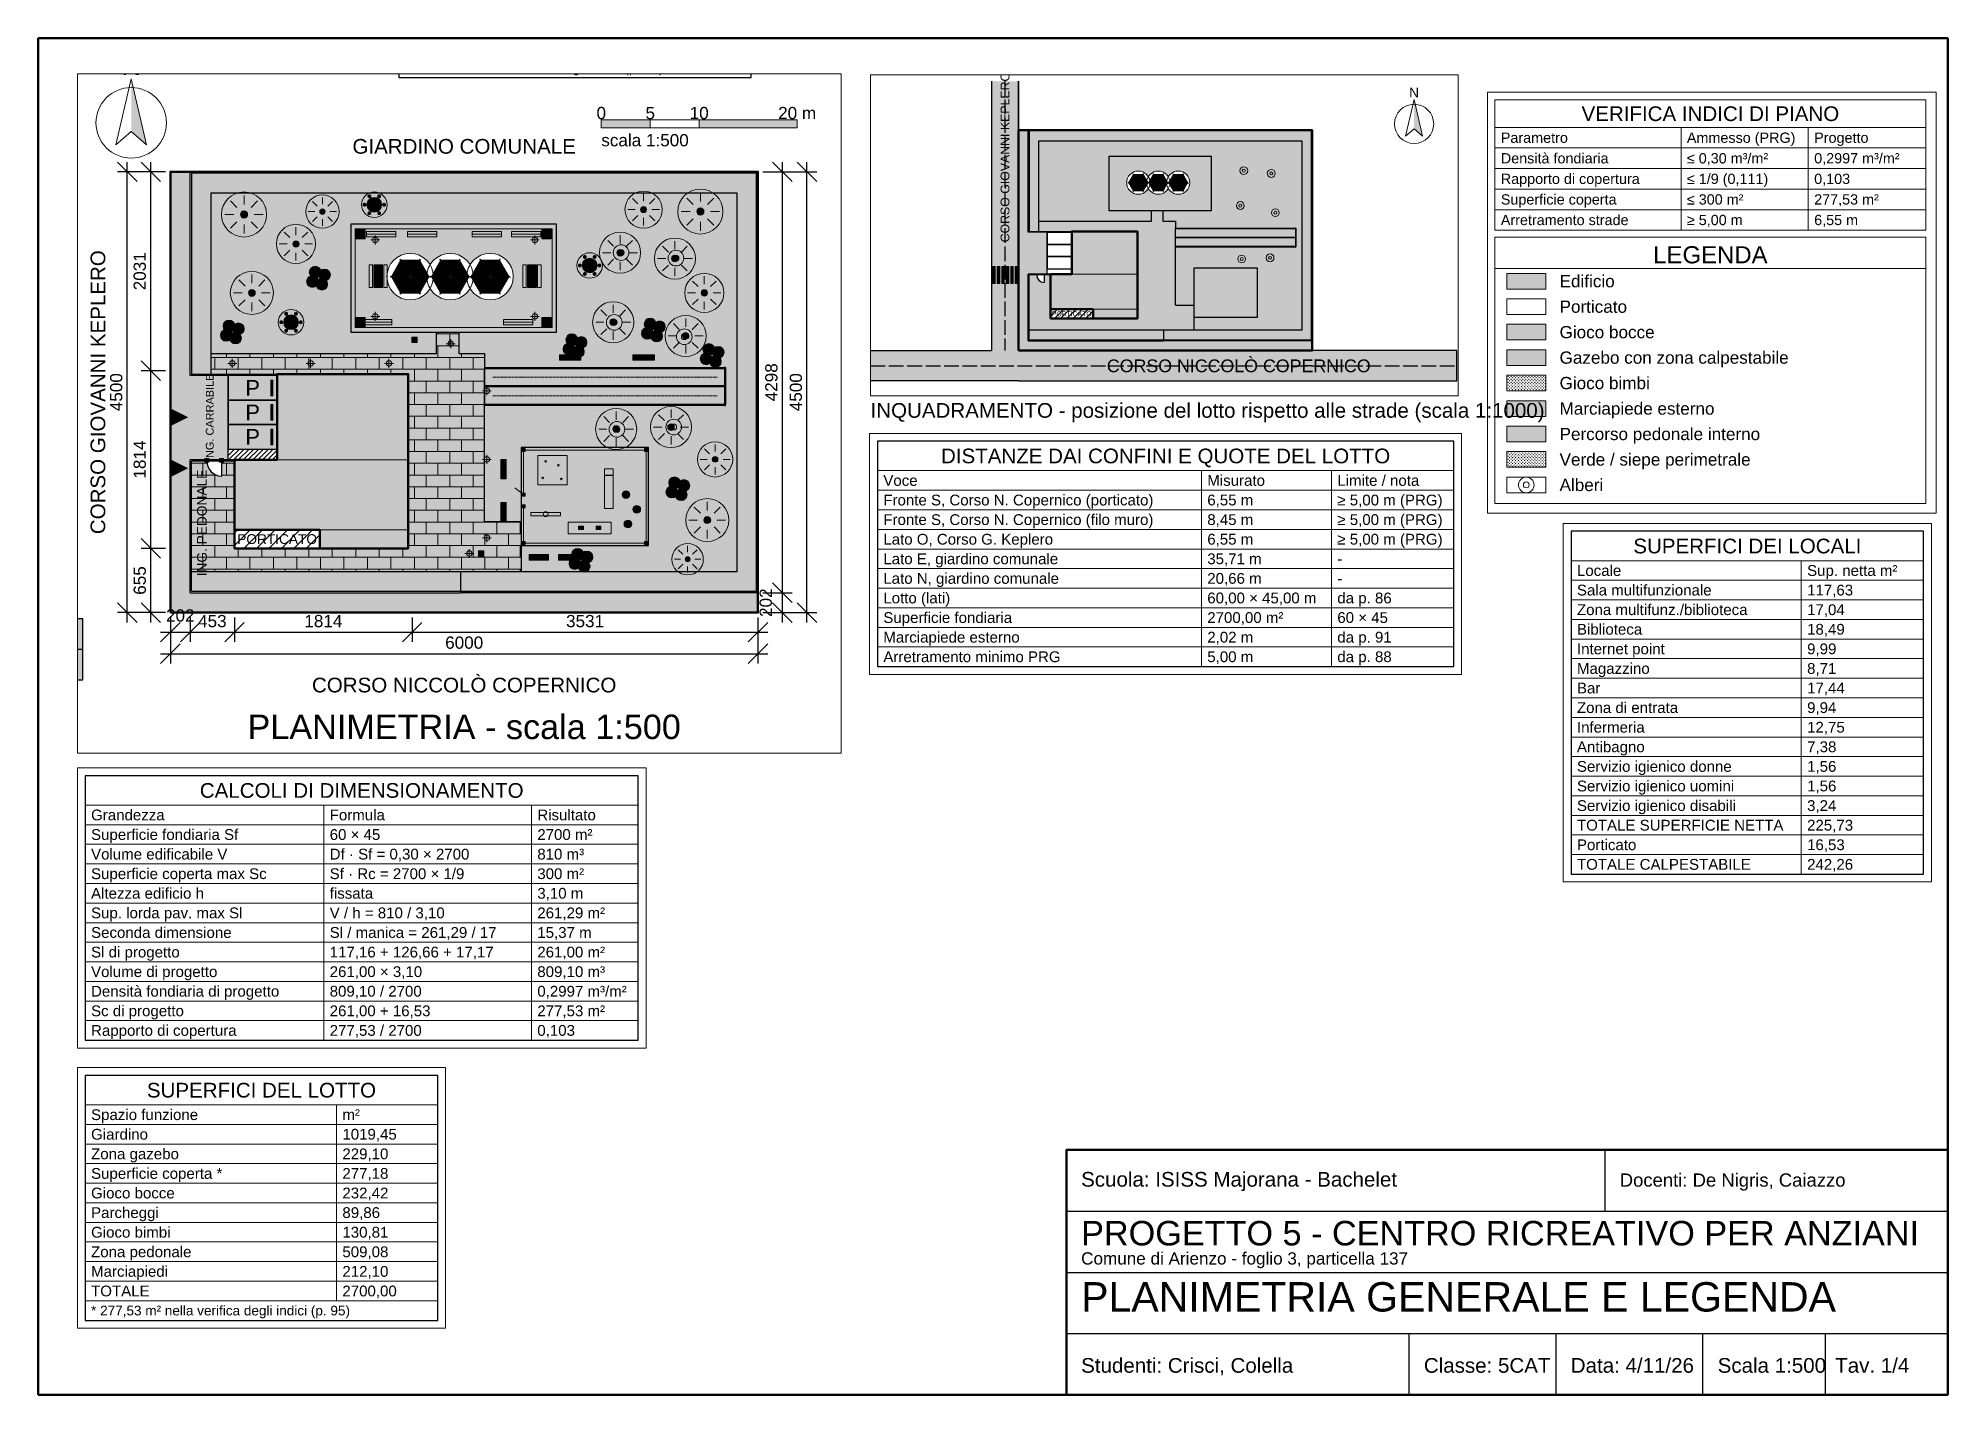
# Paper-space layout 'T1 Planimetria' of a CAD drawing. Header units: millimetres. Extents: x 20 to 410, y 10 to 287.
# The model-space entities are those that its viewports show. They can reach past a viewport. Long polylines and large blocks are cut down to what shows.
import ezdxf
from ezdxf.enums import TextEntityAlignment as Align

# ---------------------------------------------------------------- set-up
doc = ezdxf.new("R2010")
doc.units = ezdxf.units.MM
doc.linetypes.add('ACAD_ISO02W100', pattern=[15, 12, -3])
doc.linetypes.add('DASHED', pattern=[1.524, 1.27, -0.254])
doc.layers.get('0').update_dxf_attribs({"lineweight": 25})
for name, color, linetype, lineweight in [('001_Dark_1 50', 7, 'Continuous', 0), ('ANNOT_500', 7, 'Continuous', 13), ('ARREDO_ESTERNO', 8, 'Continuous', 13), ('EDIFICIO', 7, 'Continuous', 50), ('LEGENDA', 7, 'Continuous', 18), ('LOTTO', 3, 'Continuous', 50), ('PAESAGGIO', 3, 'Continuous', 13), ('PARCHEGGI', 7, 'Continuous', 18), ('PERCORSO_PEDONALE', 8, 'Continuous', 13), ('PORTICATO', 4, 'Continuous', 25), ('PORTICATO_RETINO', 4, 'Continuous', 18), ('QUOTE_500', 5, 'Continuous', 13), ('TESTI', 7, 'Continuous', 18), ('ZONE_CALCOLO', 6, 'Continuous', 18)]:
    doc.layers.add(name, color=color, linetype=linetype, lineweight=lineweight)
doc.layers.add('002_Medium_1 50', color=253, linetype='Continuous')
doc.layers.add('CARTIGLIO', color=7, linetype='Continuous')
doc.layers.add('VPORTS', color=8, linetype='Continuous', plot=False)
doc.styles.add('ARIAL', font='arial.ttf')
doc.dimstyles.new('Q500', dxfattribs={"dimscale": 500, "dimtxt": 0.0025, "dimasz": 2.5, "dimexe": 0.002, "dimexo": 0.001, "dimgap": 0.001, "dimtad": 1, "dimdec": 0, "dimlfac": 100, "dimtxsty": 'ARIAL', "dimtsz": 0.002, "dimcen": 2.5, "dimdle": 0.002, "dimclrd": 5, "dimclre": 5, "dimclrt": 5, "dimazin": 3, "dimtfac": 1, "dimtmove": 0, "dimatfit": 3, "dimarcsym": 0})
pattern_1 = [(228.0127875, (-105.631143, 71.349141), (-1.2598400001, -1.4173199999), [0.02118673, -2.09748999]), (184.969741, (-105.645316, 71.3333934), (1.8897599993, 0.157480009), [0.0363571, -3.59935103]), (132.510447, (-105.681537, 71.330244), (1.5748000007, -1.7322799994), [0.02563585, -2.53795281]), (267.273689, (-105.742954, 71.290874), (0.1574800003, 3.1496), [0.03310828, -3.27771912]), (292.833654, (-105.744529, 71.257803), (-0.7874000001, 1.88976), [0.03246529, -3.21406808]), (357.273689, (-105.73193, 71.227882), (-3.1496, 0.1574800003), [0.03310828, -3.27771912]), (37.6942405, (-105.6988595, 71.226307), (-2.0472399999, -1.5748000001), [0.043784, -4.33461315]), (72.2553284, (-105.664214, 71.2530786), (1.1023600003, 3.4645599999), [0.04133661, -4.09232591]), (121.4295656, (-105.6516155, 71.2924486), (-1.2598400002, 2.0472399999), [0.0332204, -3.28882383]), (175.236358, (-105.668938, 71.320795), (1.73228, -0.1574800003), [0.03792622, -1.85838409]), (222.397438, (-105.7067335, 71.3239446), (-1.8897599999, -1.7322800001), [0.04904683, -4.8556399]), (138.814075, (-105.587049, 71.289299), (-1.1023599999, 0.9448800001), [0.01674028, -1.65729508]), (171.4692344, (-105.599647, 71.3003226), (2.0472400001, -0.3149599996), [0.03184828, -3.15298762]), (225, (-105.63114, 71.30505), (0, -0.15748), [0.02227098, -0.20043937]), (203.19859, (-105.642167, 71.323945), (0.7874, 0.31496), [0.01199336, -1.18733859]), (291.80141, (-105.65319, 71.31922), (-0.15748, 0.47244), [0.01696107, -0.83109469]), (30.963757, (-105.64689, 71.303472), (0.47244, 0.31496), [0.02754782, -0.89071049]), (161.56505, (-105.62327, 71.317645), (0.31496, -0.15748), [0.0199198, -0.47807568]), (16.38954, (-105.744529, 71.31922), (1.5748, 0.47244), [0.02790546, -2.76264725]), (70.346176, (-105.717757, 71.327094), (-0.6299200001, -1.73228), [0.02341113, -2.31769737]), (293.19859, (-105.62327, 71.349141), (-0.31496, 0.7874), [0.02398657, -1.17534538]), (343.61046, (-105.61382, 71.327094), (-1.5748, 0.4724399999), [0.02790546, -2.76264725]), (339.443955, (-105.744529, 71.221583), (-0.7874, 0.31496), [0.02691018, -1.31859953]), (294.775141, (-105.719332, 71.212134), (-0.7874000009, 1.7322799996), [0.02254767, -2.23222279]), (66.80141, (-105.621694, 71.191661), (0.31496, 0.7874), [0.02398657, -1.17534538]), (17.354025, (-105.6122455, 71.213709), (-2.04724, -0.6299200001), [0.02639853, -2.61344731]), (69.443955, (-105.69886, 71.191661), (-0.31496, -0.7874), [0.0134551, -1.33205462]), (101.309932, (-105.631143, 71.19166), (-0.15748, 0.62992), [0.0080299, -0.79496369]), (165.963757, (-105.632718, 71.199535), (0.47244, -0.15748), [0.03246529, -0.61684138]), (186.009006, (-105.664214, 71.207409), (1.5748, 0.1574800001), [0.03008655, -2.97856462]), (303.690068, (-105.64689, 71.2893), (-0.15748, 0.31496), [0.02271208, -0.54509013]), (353.1572266, (-105.634293, 71.2704014), (2.67716, -0.3149599999), [0.03965252, -3.92559256]), (60.945396, (-105.594923, 71.265677), (-0.62992, -1.10236), [0.01621351, -1.60514232]), (90, (-105.58705, 71.27985), (-0.15748, 0.15748), [0.0094488, -0.1480312]), (120.256437, (-105.667364, 71.212134), (0.6299199999, -1.10236), [0.02187775, -2.16590433]), (48.0127875, (-105.678387, 71.231031), (1.2598400001, 1.4173199999), [0.04237346, -2.07630326]), (0, (-105.65004, 71.26253), (0.15748, 0.15748), [0.0409448, -0.1165352]), (325.3048465, (-105.609096, 71.262527), (1.5748000006, -1.1023599991), [0.0248998, -2.46507764]), (254.054604, (-105.588624, 71.248354), (-0.15748, -0.62992), [0.0229294, -1.1235423]), (207.6459754, (-105.594923, 71.226307), (-2.9921200001, -1.5747999998), [0.037333, -3.6959728]), (175.4260787, (-105.6279935, 71.208984), (-2.04724, 0.15748), [0.03949583, -3.91008248])]
pattern_2 = [(90, (-105.74453, 71.19166), (-0.1508683, 0.1508683), [0.040005, -0.2617316]), (45, (-105.74453, 71.19166), (-0.1508683, 0.1508683), [0.040005, -0.173355]), (135, (-105.74453, 71.19166), (-0.1508683, -0.1508683), [0.040005, -0.173355])]
pattern_3 = [(45, (0, 0), (-0.63639, 0.63639), [])]

psp = doc.layouts.new('T1 Planimetria')

# ---------------------------------------------------------------- texts
at = {"layer": 'CARTIGLIO', "style": 'ARIAL'}
for s, height, p in [('INQUADRAMENTO - posizione del lotto rispetto alle strade (scala 1:1000)', 3, (190, 209.5)), ('Scuola: ISISS Majorana - Bachelet', 3, (233, 52.5)), ('Docenti: De Nigris, Caiazzo', 2.7, (343, 52.5)), ('PROGETTO 5 - CENTRO RICREATIVO PER ANZIANI', 5, (233, 40.5)), ('Comune di Arienzo - foglio 3, particella 137', 2.5, (233, 36.6)), ('PLANIMETRIA GENERALE E LEGENDA', 6, (233, 27)), ('Studenti: Crisci, Colella', 3, (233, 14.5)), ('Classe: 5CAT', 3, (303, 14.5)), ('Data: 4/11/26', 3, (333, 14.5)), ('Scala 1:500', 3, (363, 14.5)), ('Tav. 1/4', 3, (387, 14.5))]:
    psp.add_text(s, height=height, dxfattribs=at).set_placement(p)

msp = doc.modelspace()

# ---------------------------------------------------------------- texts
at = {"layer": 'ANNOT_500', "style": 'ARIAL'}
for s, height, p in [('N', 2, (154.68, 74.26)), ('0', 1.25, (202.68, 69.36)), ('5', 1.25, (207.68, 69.36)), ('10', 1.25, (212.68, 69.36)), ('20 m', 1.25, (222.68, 69.36)), ('GIARDINO COMUNALE', 1.5, (188.68, 65.96)), ('CORSO NICCOLÒ COPERNICO', 1.5, (188.68, 10.96)), ('PLANIMETRIA - scala 1:500', 2.5, (188.6797, 6.6932))]:
    msp.add_text(s, height=height, dxfattribs=at).set_placement(p, align=Align.MIDDLE_CENTER)
msp.add_text('scala 1:500', height=1.25, dxfattribs=at).set_placement((202.68, 65.96))
msp.add_text('CORSO GIOVANNI KEPLERO', height=1.5, rotation=90, dxfattribs=at).set_placement((151.28, 40.86), align=Align.MIDDLE_CENTER)
at = {"layer": 'PARCHEGGI', "style": 'ARIAL'}
for s, height, p in [('ING. CARRABILE', 0.8, (162.7, 38.3)), ('ING. PEDONALE', 1, (161.9, 27.5))]:
    msp.add_text(s, height=height, rotation=90, dxfattribs=at).set_placement(p, align=Align.MIDDLE_CENTER)
for p in [(167.08, 41.3), (167.08, 38.8), (167.08, 36.3)]:
    msp.add_text('P', height=1.6, dxfattribs=at).set_placement(p, align=Align.MIDDLE_CENTER)
at = {"layer": 'TESTI', "style": 'ARIAL'}
for s, height, p in [('VERIFICA INDICI DI PIANO', 1.5, (45.25547, 128.79166)), ('CALCOLI DI DIMENSIONAMENTO', 1.5, (210.236, 126.5)), ('SUPERFICI DEI LOCALI', 1.5, (258, 126.5)), ('LEGENDA', 1.75, (45.25547, 114.39166)), ('SUPERFICI DEL LOTTO', 1.5, (200, 96.5)), ('DISTANZE DAI CONFINI E QUOTE DEL LOTTO', 1.5, (269.424, 89.5)), ('N', 2, (141, 70.4)), ('PORTICATO', 1, (71.09456, 25.20972)), ('PORTICATO', 1, (169.5797, 25.8632)), ('CORSO NICCOLÒ COPERNICO', 2.6, (105.19, 14.6))]:
    msp.add_text(s, height=height, dxfattribs=at).set_placement(p, align=Align.MIDDLE_CENTER)
for s, height, p in [('Parametro', 1.05, (23.85547, 126.34166)), ('Ammesso (PRG)', 1.05, (42.85547, 126.34166)), ('Progetto', 1.05, (55.85547, 126.34166)), ('Densità fondiaria', 1.05, (23.85547, 124.24166)), ('≤ 0,30 m³/m²', 1.05, (42.85547, 124.24166)), ('0,2997 m³/m²', 1.05, (55.85547, 124.24166)), ('Grandezza', 1.1, (182.6, 124)), ('Formula', 1.1, (206.968, 124)), ('Risultato', 1.1, (228.168, 124)), ('Locale', 1.1, (240.6, 124)), ('Sup. netta m²', 1.1, (264.10131, 124)), ('Rapporto di copertura', 1.05, (23.85547, 122.14166)), ('≤ 1/9 (0,111)', 1.05, (42.85547, 122.14166)), ('0,103', 1.05, (55.85547, 122.14166)), ('Superficie fondiaria Sf', 1.1, (182.6, 122)), ('60 × 45', 1.1, (206.968, 122)), ('2700 m²', 1.1, (228.168, 122)), ('Sala multifunzionale', 1.1, (240.6, 122)), ('117,63', 1.1, (264.10131, 122)), ('Superficie coperta', 1.05, (23.85547, 120.04166)), ('≤ 300 m²', 1.05, (42.85547, 120.04166)), ('277,53 m²', 1.05, (55.85547, 120.04166)), ('Volume edificabile V', 1.1, (182.6, 120)), ('Df · Sf = 0,30 × 2700', 1.1, (206.968, 120)), ('810 m³', 1.1, (228.168, 120)), ('Zona multifunz./biblioteca', 1.1, (240.6, 120)), ('17,04', 1.1, (264.10131, 120)), ('Arretramento strade', 1.05, (23.85547, 117.94166)), ('≥ 5,00 m', 1.05, (42.85547, 117.94166)), ('6,55 m', 1.05, (55.85547, 117.94166)), ('Superficie coperta max Sc', 1.1, (182.6, 118)), ('Sf · Rc = 2700 × 1/9', 1.1, (206.968, 118)), ('300 m²', 1.1, (228.168, 118)), ('Biblioteca', 1.1, (240.6, 118)), ('18,49', 1.1, (264.10131, 118)), ('Altezza edificio h', 1.1, (182.6, 116)), ('fissata', 1.1, (206.968, 116)), ('3,10 m', 1.1, (228.168, 116)), ('Internet point', 1.1, (240.6, 116)), ('9,99', 1.1, (264.10131, 116)), ('Sup. lorda pav. max Sl', 1.1, (182.6, 114)), ('V / h = 810 / 3,10', 1.1, (206.968, 114)), ('261,29 m²', 1.1, (228.168, 114)), ('Magazzino', 1.1, (240.6, 114)), ('8,71', 1.1, (264.10131, 114)), ('Edificio', 1.25, (29.85547, 111.69166)), ('Seconda dimensione', 1.1, (182.6, 112)), ('Sl / manica = 261,29 / 17', 1.1, (206.968, 112)), ('15,37 m', 1.1, (228.168, 112)), ('Bar', 1.1, (240.6, 112)), ('17,44', 1.1, (264.10131, 112)), ('Porticato', 1.25, (29.85547, 109.09166)), ('Sl di progetto', 1.1, (182.6, 110)), ('117,16 + 126,66 + 17,17', 1.1, (206.968, 110)), ('261,00 m²', 1.1, (228.168, 110)), ('Zona di entrata', 1.1, (240.6, 110)), ('9,94', 1.1, (264.10131, 110)), ('Volume di progetto', 1.1, (182.6, 108)), ('261,00 × 3,10', 1.1, (206.968, 108)), ('809,10 m³', 1.1, (228.168, 108)), ('Infermeria', 1.1, (240.6, 108)), ('12,75', 1.1, (264.10131, 108)), ('Gioco bocce', 1.25, (29.85547, 106.49166)), ('Densità fondiaria di progetto', 1.1, (182.6, 106)), ('809,10 / 2700', 1.1, (206.968, 106)), ('0,2997 m³/m²', 1.1, (228.168, 106)), ('Antibagno', 1.1, (240.6, 106)), ('7,38', 1.1, (264.10131, 106)), ('Gazebo con zona calpestabile', 1.25, (29.85547, 103.89166)), ('Sc di progetto', 1.1, (182.6, 104)), ('261,00 + 16,53', 1.1, (206.968, 104)), ('277,53 m²', 1.1, (228.168, 104)), ('Servizio igienico donne', 1.1, (240.6, 104)), ('1,56', 1.1, (264.10131, 104)), ('Gioco bimbi', 1.25, (29.85547, 101.29166)), ('Rapporto di copertura', 1.1, (182.6, 102)), ('277,53 / 2700', 1.1, (206.968, 102)), ('0,103', 1.1, (228.168, 102)), ('Servizio igienico uomini', 1.1, (240.6, 102)), ('1,56', 1.1, (264.10131, 102)), ('Servizio igienico disabili', 1.1, (240.6, 100)), ('3,24', 1.1, (264.10131, 100)), ('Marciapiede esterno', 1.25, (29.85547, 98.69166)), ('TOTALE SUPERFICIE NETTA', 1.1, (240.6, 98)), ('225,73', 1.1, (264.10131, 98)), ('Percorso pedonale interno', 1.25, (29.85547, 96.09166)), ('Porticato', 1.1, (240.6, 96)), ('16,53', 1.1, (264.10131, 96)), ('Verde / siepe perimetrale', 1.25, (29.85547, 93.49166)), ('Spazio funzione', 1.1, (182.6, 94)), ('m²', 1.1, (208.26325, 94)), ('TOTALE CALPESTABILE', 1.1, (240.6, 94)), ('242,26', 1.1, (264.10131, 94)), ('Giardino', 1.1, (182.6, 92)), ('1019,45', 1.1, (208.26325, 92)), ('Alberi', 1.25, (29.85547, 90.89166)), ('Zona gazebo', 1.1, (182.6, 90)), ('229,10', 1.1, (208.26325, 90)), ('Superficie coperta *', 1.1, (182.6, 88)), ('277,18', 1.1, (208.26325, 88)), ('Gioco bocce', 1.1, (182.6, 86)), ('232,42', 1.1, (208.26325, 86)), ('Voce', 1.1, (240.6, 87)), ('Misurato', 1.1, (273.68, 87)), ('Limite / nota', 1.1, (286.96, 87)), ('Parcheggi', 1.1, (182.6, 84)), ('89,86', 1.1, (208.26325, 84)), ('Fronte S, Corso N. Copernico (porticato)', 1.1, (240.6, 85)), ('6,55 m', 1.1, (273.68, 85)), ('≥ 5,00 m (PRG)', 1.1, (286.96, 85)), ('Gioco bimbi', 1.1, (182.6, 82)), ('130,81', 1.1, (208.26325, 82)), ('Fronte S, Corso N. Copernico (filo muro)', 1.1, (240.6, 83)), ('8,45 m', 1.1, (273.68, 83)), ('≥ 5,00 m (PRG)', 1.1, (286.96, 83)), ('Zona pedonale', 1.1, (182.6, 80)), ('509,08', 1.1, (208.26325, 80)), ('Lato O, Corso G. Keplero', 1.1, (240.6, 81)), ('6,55 m', 1.1, (273.68, 81)), ('≥ 5,00 m (PRG)', 1.1, (286.96, 81)), ('Marciapiedi', 1.1, (182.6, 78)), ('212,10', 1.1, (208.26325, 78)), ('Lato E, giardino comunale', 1.1, (240.6, 79)), ('35,71 m', 1.1, (273.68, 79)), ('-', 1.1, (286.96, 79)), ('TOTALE', 1.1, (182.6, 76)), ('2700,00', 1.1, (208.26325, 76)), ('Lato N, giardino comunale', 1.1, (240.6, 77)), ('20,66 m', 1.1, (273.68, 77)), ('-', 1.1, (286.96, 77)), ('* 277,53 m² nella verifica degli indici (p. 95)', 0.99, (182.6, 74)), ('Lotto (lati)', 1.1, (240.6, 75)), ('60,00 × 45,00 m', 1.1, (273.68, 75)), ('da p. 86', 1.1, (286.96, 75)), ('Superficie fondiaria', 1.1, (240.6, 73)), ('2700,00 m²', 1.1, (273.68, 73)), ('60 × 45', 1.1, (286.96, 73)), ('Marciapiede esterno', 1.1, (240.6, 71)), ('2,02 m', 1.1, (273.68, 71)), ('da p. 91', 1.1, (286.96, 71)), ('Arretramento minimo PRG', 1.1, (240.6, 69)), ('5,00 m', 1.1, (273.68, 69)), ('da p. 88', 1.1, (286.96, 69))]:
    msp.add_text(s, height=height, dxfattribs=at).set_placement(p, align=Align.MIDDLE_LEFT)
msp.add_text('CORSO GIOVANNI KEPLERO', height=1.8, rotation=90, dxfattribs=at).set_placement((57.45, 57.21), align=Align.MIDDLE_CENTER)

# ---------------------------------------------------------------- blocks, each defined once
blk = doc.blocks.new('*D159')
at = {"layer": 'Defpoints', "color": 0, "transparency": 16777216}
for p in [(158.68, 18.36), (160.7, 18.36), (160.7, 16.36)]:
    blk.add_point(p, dxfattribs=at)
at = {"layer": 'QUOTE_500', "color": 5, "lineweight": -2, "transparency": 16777216}
for p, q in [((158.68, 17.86), (158.68, 15.36)), ((160.7, 17.86), (160.7, 15.36)), ((157.68, 15.36), (159.68, 17.36)), ((157.68, 16.36), (161.7, 16.36)), ((159.7, 15.36), (161.7, 17.36))]:
    blk.add_line(p, q, dxfattribs=at)
at = {"layer": 'QUOTE_500', "color": 5, "transparency": 16777216, "insert": (159.69, 18.06), "char_height": 1.25, "attachment_point": 5, "style": 'ARIAL'}
blk.add_mtext('202', dxfattribs=at)
blk = doc.blocks.new('*D168')
at = {"layer": 'Defpoints', "color": 0, "transparency": 16777216}
for p in [(218.68, 20.38), (221.18, 20.38), (218.68, 18.36)]:
    blk.add_point(p, dxfattribs=at)
at = {"layer": 'QUOTE_500', "color": 5, "lineweight": -2, "transparency": 16777216}
for p, q in [((219.18, 20.38), (222.18, 20.38)), ((222.18, 19.38), (220.18, 21.38)), ((221.18, 17.36), (221.18, 21.38)), ((219.18, 18.36), (222.18, 18.36)), ((222.18, 17.36), (220.18, 19.36))]:
    blk.add_line(p, q, dxfattribs=at)
at = {"layer": 'QUOTE_500', "color": 5, "transparency": 16777216, "insert": (219.48, 19.37), "char_height": 1.25, "attachment_point": 5, "rotation": 90, "style": 'ARIAL'}
blk.add_mtext('202', dxfattribs=at)

# ---------------------------------------------------------------- dimensions: what is measured, and where the dimension line sits
at = {"layer": 'QUOTE_500'}
for base, p1, p2 in [((154.28, 18.36), (158.68, 18.36), (158.68, 63.36)), ((156.68, 43.05), (158.68, 43.05), (158.68, 63.36)), ((221.18, 20.38), (218.68, 20.38), (218.68, 63.36)), ((223.68, 18.36), (218.68, 18.36), (218.68, 63.36)), ((156.68, 24.91), (158.68, 24.91), (158.68, 43.05)), ((156.68, 18.36), (158.68, 18.36), (158.68, 24.91))]:
    msp.add_linear_dim(base=base, p1=p1, p2=p2, angle=90, dimstyle='Q500', dxfattribs=at).render()
dim = msp.add_linear_dim(base=(221.18, 20.38), p1=(218.68, 18.36), p2=(218.68, 20.38), angle=90, dimstyle='Q500', override={"dimtmove": 2}, dxfattribs=at)
dim.commit()
dim.dimension.update_dxf_attribs({"geometry": '*D168', "text_midpoint": (219.48, 19.37), "dimtype": 160})
dim = msp.add_linear_dim(base=(160.7, 16.36), p1=(158.68, 18.36), p2=(160.7, 18.36), dimstyle='Q500', override={"dimtmove": 2}, dxfattribs=at)
dim.commit()
dim.dimension.update_dxf_attribs({"geometry": '*D159', "text_midpoint": (159.69, 18.06), "dimtype": 160})
for base, p1, p2 in [((158.68, 14.16), (158.68, 18.36), (218.68, 18.36)), ((160.7, 16.36), (160.7, 18.36), (165.23, 18.36)), ((165.23, 16.36), (165.23, 18.36), (183.37, 18.36)), ((183.37, 16.36), (183.37, 18.36), (218.68, 18.36))]:
    msp.add_linear_dim(base=base, p1=p1, p2=p2, dimstyle='Q500', dxfattribs=at).render()

# ---------------------------------------------------------------- hatches: boundary and pattern name
h = msp.add_hatch(color=8)
h.dxf.hatch_style = 1
h.paths.add_polyline_path([(60.19456, 72.70972), (57.44456, 72.70972), (54.69456, 72.70972), (54.69456, 17.70972), (25.25343, 17.70972), (25.25343, 14.60972), (149.75413, 14.60972), (149.75413, 17.70972), (60.19456, 17.70972)])
at = {"true_color": 0x636466}
h = msp.add_hatch(color=251, dxfattribs=at)
h.dxf.hatch_style = 1
h.paths.add_polyline_path([(66.09456, 41.89972), (62.21456, 41.89972), (62.21456, 62.70972), (60.19456, 62.70972), (60.19456, 17.70972), (120.19456, 17.70972), (120.19456, 19.72972), (89.80186, 19.72972), (62.21456, 19.72972), (62.21456, 33.29972), (66.09456, 33.29972)])
h = msp.add_hatch()
h.set_pattern_fill('GRASS', scale=0.013)
h.set_pattern_definition([(90, (-74.04778, -8.41556), (-0.23348666, 0.23348666), [0.0619125, -0.4050608]), (45, (-74.04778, -8.41556), (-0.23348666, 0.23348666), [0.0619125, -0.2682875]), (135, (-74.04778, -8.41556), (-0.23348666, -0.23348666), [0.0619125, -0.2682875])])
h.paths.add_polyline_path([(62.36456, 42.04972), (64.36456, 42.04972), (64.36456, 60.55972), (118.04456, 60.55972), (118.04456, 21.87972), (89.80186, 21.87972), (89.80186, 19.87972), (120.04456, 19.87972), (120.04456, 62.55972), (62.36456, 62.55972)])
h = msp.add_hatch(color=8)
h.dxf.hatch_style = 1
h.paths.add_polyline_path([(164.5797, 42.5532), (160.6997, 42.5532), (160.6997, 63.3632), (158.6797, 63.3632), (158.6797, 18.3632), (218.6797, 18.3632), (218.6797, 20.3832), (188.287, 20.3832), (160.6997, 20.3832), (160.6997, 33.9532), (164.5797, 33.9532)])
h = msp.add_hatch()
h.set_pattern_fill('GRASS', scale=0.0084)
h.set_pattern_definition([(90, (98.8297, 16.1932), (-0.1508683, 0.1508683), [0.040005, -0.2617316]), (45, (98.8297, 16.1932), (-0.1508683, 0.1508683), [0.040005, -0.173355]), (135, (98.8297, 16.1932), (-0.1508683, -0.1508683), [0.040005, -0.173355])])
h.paths.add_polyline_path([(160.8497, 42.7032), (162.8497, 42.7032), (162.8497, 61.2132), (216.5297, 61.2132), (216.5297, 22.5332), (188.287, 22.5332), (188.287, 20.5332), (218.5297, 20.5332), (218.5297, 63.2132), (160.8497, 63.2132)])
h = msp.add_hatch(color=92)
h.dxf.hatch_style = 1
h.paths.add_polyline_path([(99.62644, 46.34742), (89.66456, 46.34742), (89.66456, 44.14972), (92.27578, 44.14972), (92.27578, 42.74135), (116.77578, 42.74135), (116.87578, 42.74135), (116.87578, 38.84135), (116.77578, 38.84135), (104.6141, 38.84135), (92.27578, 38.84135), (92.27578, 26.9904), (96.00261, 26.9904), (96.00261, 34.54931), (109.00261, 34.54931), (109.00261, 25.54931), (109.00261, 24.54931), (96.00261, 24.54931), (96.00261, 21.87972), (118.04456, 21.87972), (118.04456, 60.55972), (64.36456, 60.55972), (64.36456, 44.14972), (87.36456, 44.14972), (87.36456, 46.34742), (78.62644, 46.34742), (78.62644, 57.34742), (99.62644, 57.34742)])
h = msp.add_hatch(color=92)
h.dxf.hatch_style = 1
h.paths.add_polyline_path([(198.11159, 47.00091), (188.1497, 47.00091), (188.1497, 44.8032), (190.76092, 44.8032), (190.76092, 43.39484), (215.26092, 43.39484), (215.36092, 43.39484), (215.36092, 39.49484), (215.26092, 39.49484), (203.09925, 39.49484), (190.76092, 39.49484), (190.76092, 27.64389), (194.48776, 27.64389), (194.48776, 35.2028), (207.48776, 35.2028), (207.48776, 26.2028), (207.48776, 25.2028), (194.48776, 25.2028), (194.48776, 22.5332), (216.5297, 22.5332), (216.5297, 61.2132), (162.8497, 61.2132), (162.8497, 44.8032), (185.8497, 44.8032), (185.8497, 47.00091), (177.11159, 47.00091), (177.11159, 58.00091), (198.11159, 58.00091)])
h = msp.add_hatch()
h.set_pattern_fill('HONEY', color=8, scale=0.00088)
h.set_pattern_definition([(0, (-187.7449237, -11.2390473), (0.004191, 0.002419674968), [0.002794, -0.005588]), (120, (-187.7449237, -11.2390473), (-0.00419099999, 0.002419674983), [0.002794, -0.005588]), (60, (-187.7449237, -11.2390473), (9e-12, 0.004839349951), [-0.005588, 0.002794])])
h.paths.add_polyline_path([(78.62644, 46.34742), (99.62644, 46.34742), (99.62644, 57.34742), (78.62644, 57.34742)])
h.paths.add_polyline_path([(82.30081, 52.00309, -0.761728535), (86.71563, 53.21954, -0.567966375), (90.79528, 53.21954, -0.761728535), (95.2101, 52.00309, -0.761728535), (90.79528, 50.78664, -0.567966375), (86.71563, 50.78664, -0.761728535)], flags=16)
h.paths.add_polyline_path([(82.76099, 52.02809), (82.73212, 52.02809), (82.74656, 52.00309)], flags=0)
h.paths.add_polyline_path([(83.88971, 52.02809), (83.88878, 52.02809), (83.88878, 52.02648)], flags=0)
h.paths.add_polyline_path([(84.56999, 51.8198), (84.67581, 52.00309), (84.56999, 52.18637), (84.78163, 52.18637), (84.88745, 52.00309), (84.78163, 51.8198)], flags=0)
h.paths.add_polyline_path([(87.96843, 52.02648), (87.96843, 52.02809), (87.96935, 52.02809), (88.34075, 52.67137), (88.32632, 52.69637), (88.38221, 52.69637), (88.38359, 52.69717), (88.38406, 52.69637), (89.12686, 52.69637), (89.14129, 52.72137), (89.16923, 52.67297), (89.17062, 52.67217), (89.17016, 52.67137), (89.54156, 52.02809), (89.57043, 52.02809), (89.54248, 51.97969), (89.54248, 51.97809), (89.54156, 51.97809), (89.17016, 51.3348), (89.18459, 51.3098), (89.12871, 51.3098), (89.12732, 51.309), (89.12686, 51.3098), (88.38406, 51.3098), (88.36962, 51.2848), (88.34168, 51.3332), (88.34029, 51.334), (88.34075, 51.3348), (87.96935, 51.97809), (87.94049, 51.97809)], flags=0)
h.paths.add_polyline_path([(88.54382, 52.00309), (88.64964, 52.18637), (88.86128, 52.18637), (88.9671, 52.00309), (88.86128, 51.8198), (88.64964, 51.8198)], flags=0)
h.paths.add_polyline_path([(93.2498, 52.67137), (93.25027, 52.67217), (93.24888, 52.67297)], flags=0)
h.paths.add_polyline_path([(92.62346, 52.00309), (92.72928, 52.18637), (92.8351, 52.00309)], flags=0)
h = msp.add_hatch()
h.set_pattern_fill('HONEY', color=8, scale=0.00088)
h.set_pattern_definition([(0, (-89.259782, -10.5855593), (0.004191, 0.002419674968), [0.002794, -0.005588]), (120, (-89.259782, -10.5855593), (-0.00419099999, 0.002419674983), [0.002794, -0.005588]), (60, (-89.259782, -10.5855593), (9e-12, 0.004839349951), [-0.005588, 0.002794])])
h.paths.add_polyline_path([(177.11159, 47.00091), (198.11159, 47.00091), (198.11159, 58.00091), (177.11159, 58.00091)])
h.paths.add_polyline_path([(180.78595, 52.65658, -0.761728535), (185.20078, 53.87302, -0.567966375), (189.28042, 53.87302, -0.761728535), (193.69524, 52.65658, -0.761728535), (189.28042, 51.44013, -0.567966375), (185.20078, 51.44013, -0.761728535)], flags=16)
h.paths.add_polyline_path([(181.24613, 52.68158), (181.21726, 52.68158), (181.2317, 52.65658)], flags=0)
h.paths.add_polyline_path([(182.74579, 51.98749), (182.74625, 51.98829), (182.37485, 52.63158), (182.34598, 52.63158), (182.37485, 52.68158), (182.37393, 52.68158), (182.37481, 52.6815), (182.74625, 53.32486), (182.73182, 53.34986), (182.7877, 53.34986), (182.78909, 53.35066), (182.78955, 53.34986), (183.53235, 53.34986), (183.54679, 53.37486), (183.57473, 53.32646), (183.57612, 53.32566), (183.57566, 53.32486), (183.94706, 52.68158), (183.97592, 52.68158), (183.94798, 52.63318), (183.94798, 52.63158), (183.94706, 52.63158), (183.57566, 51.98829), (183.59009, 51.96329), (183.5342, 51.96329), (183.53282, 51.96249), (183.53235, 51.96329), (182.78955, 51.96329), (182.77512, 51.93829), (182.74718, 51.98669)], flags=0)
h.paths.add_polyline_path([(183.05513, 52.47329), (183.16095, 52.65658), (183.05513, 52.83986), (183.26677, 52.83986), (183.37259, 52.65658), (183.26677, 52.47329)], flags=0)
h.paths.add_polyline_path([(186.45357, 52.67997), (186.45357, 52.68158), (186.4545, 52.68158), (186.8259, 53.32486), (186.81146, 53.34986), (186.86735, 53.34986), (186.86873, 53.35066), (186.8692, 53.34986), (187.612, 53.34986), (187.62643, 53.37486), (187.65437, 53.32646), (187.65576, 53.32566), (187.6553, 53.32486), (188.0267, 52.68158), (188.05557, 52.68158), (188.02763, 52.63318), (188.02763, 52.63158), (188.0267, 52.63158), (187.6553, 51.98829), (187.66973, 51.96329), (187.61385, 51.96329), (187.61246, 51.96249), (187.612, 51.96329), (186.8692, 51.96329), (186.85476, 51.93829), (186.82682, 51.98669), (186.82543, 51.98749), (186.8259, 51.98829), (186.4545, 52.63158), (186.42563, 52.63158)], flags=0)
h.paths.add_polyline_path([(187.02896, 52.65658), (187.13478, 52.83986), (187.34642, 52.83986), (187.45224, 52.65658), (187.34642, 52.47329), (187.13478, 52.47329)], flags=0)
h.paths.add_polyline_path([(191.73495, 53.32486), (191.73541, 53.32566), (191.73402, 53.32646)], flags=0)
h.paths.add_polyline_path([(191.1086, 52.65658), (191.21442, 52.83986), (191.32024, 52.65658)], flags=0)
h = msp.add_hatch(color=9)
h.dxf.hatch_style = 1
h.paths.add_polyline_path([(165.2297, 26.8132), (165.2297, 33.8032), (163.90682, 33.8032), (163.90682, 32.3032, -0.414213562), (162.40682, 33.8032), (160.8497, 33.8032), (160.8497, 22.5332), (162.14833, 22.5332), (163.14833, 22.5332), (188.287, 22.5332), (190.76092, 22.5332), (194.48776, 22.5332), (194.48776, 27.64389), (190.76092, 27.64389), (190.76092, 39.49484), (190.76092, 43.29484), (190.76092, 44.8032), (188.1497, 44.8032), (188.1497, 47.00091), (185.8497, 47.00091), (185.8497, 44.8032), (162.8497, 44.8032), (162.8497, 42.7032), (169.5797, 42.7032), (182.9697, 42.7032), (182.9697, 33.9532), (182.9697, 24.9132), (173.9297, 24.9132), (165.2297, 24.9132)])
h = msp.add_hatch(color=9)
h.dxf.hatch_style = 1
h.paths.add_polyline_path([(66.74456, 26.15972), (66.74456, 33.14972), (65.42168, 33.14972), (65.42168, 31.64972, -0.414213562), (63.92168, 33.14972), (62.36456, 33.14972), (62.36456, 21.87972), (63.66319, 21.87972), (64.66319, 21.87972), (89.80186, 21.87972), (92.27578, 21.87972), (96.00261, 21.87972), (96.00261, 26.9904), (92.27578, 26.9904), (92.27578, 38.84135), (92.27578, 42.64135), (92.27578, 44.14972), (89.66456, 44.14972), (89.66456, 46.34742), (87.36456, 46.34742), (87.36456, 44.14972), (64.36456, 44.14972), (64.36456, 42.04972), (71.09456, 42.04972), (84.48456, 42.04972), (84.48456, 33.29972), (84.48456, 24.25972), (75.44456, 24.25972), (66.74456, 24.25972)])
at = {"true_color": 0xcd6928}
h = msp.add_hatch(dxfattribs=at)
h.set_pattern_fill('GRAVEL', color=32, scale=0.0062)
h.set_pattern_definition([(228.012788, (98.943083, 16.350684), (-1.2598400001, -1.4173199999), [0.02118673, -2.09748999]), (184.969741, (98.9289096, 16.334936), (1.88975999925, 0.15748000897), [0.0363571, -3.59935103]), (132.510447, (98.892689, 16.331786), (1.5748000007, -1.7322799994), [0.02563585, -2.53795281]), (267.273689, (98.831272, 16.292416), (0.15748000033, 3.1496), [0.03310828, -3.27771912]), (292.833654, (98.829697, 16.2593455), (-0.78740000007, 1.88975999997), [0.03246529, -3.21406808]), (357.273689, (98.8422956, 16.229424), (-3.1496, 0.15748000033), [0.03310828, -3.27771912]), (37.6942405, (98.8753664, 16.2278495), (-2.0472399999, -1.57480000012), [0.043784, -4.33461315]), (72.2553284, (98.910012, 16.254621), (1.1023600003, 3.4645599999), [0.04133661, -4.0923259]), (121.4295656, (98.92261, 16.293991), (-1.2598400002, 2.0472399999), [0.0332204, -3.28882383]), (175.236358, (98.905288, 16.322338), (1.73228, -0.1574800003), [0.03792622, -1.8583841]), (222.397438, (98.8674924, 16.325487), (-1.88975999994, -1.73228000007), [0.04904683, -4.8556399]), (138.814075, (98.987177, 16.290842), (-1.10236, 0.94488), [0.01674028, -1.65729508]), (171.4692344, (98.974579, 16.301865), (2.04724000006, -0.31495999964), [0.03184828, -3.15298762]), (225, (98.94308, 16.30659), (-2e-17, -0.15748), [0.02227098, -0.20043937]), (203.19859, (98.93206, 16.325487), (0.7874, 0.31496), [0.01199336, -1.18733859]), (291.80141, (98.921036, 16.320763), (-0.15748, 0.47244), [0.01696107, -0.83109469]), (30.963757, (98.927335, 16.305015), (0.47244, 0.31496), [0.02754782, -0.89071049]), (161.56505, (98.950957, 16.31919), (0.31496, -0.15748), [0.0199198, -0.47807568]), (16.38954, (98.829697, 16.320763), (1.5748, 0.47244), [0.02790546, -2.76264725]), (70.346176, (98.856469, 16.328637), (-0.6299200001, -1.73228), [0.02341113, -2.31769737]), (293.19859, (98.950957, 16.350684), (-0.31496, 0.7874), [0.02398657, -1.17534538]), (343.61046, (98.960406, 16.328637), (-1.5748, 0.4724399999), [0.02790546, -2.76264725]), (339.443955, (98.829697, 16.223125), (-0.7874, 0.31496), [0.02691018, -1.31859953]), (294.775141, (98.854894, 16.213676), (-0.7874000009, 1.7322799996), [0.02254767, -2.23222279]), (66.80141, (98.952532, 16.193204), (0.31496, 0.7874), [0.02398657, -1.17534538]), (17.354025, (98.96198, 16.215251), (-2.04723999996, -0.6299200001), [0.02639853, -2.61344731]), (69.443955, (98.875366, 16.193204), (-0.31496, -0.7874), [0.0134551, -1.33205462]), (101.309932, (98.943083, 16.193204), (-0.15748, 0.62992), [0.0080299, -0.79496369]), (165.963757, (98.941508, 16.201078), (0.47244, -0.15748), [0.03246529, -0.61684138]), (186.009006, (98.910012, 16.208952), (1.5748, 0.1574800001), [0.03008655, -2.97856462]), (303.690068, (98.927335, 16.29084), (-0.15748, 0.31496), [0.02271208, -0.54509013]), (353.1572266, (98.939933, 16.271944), (2.67716000002, -0.31495999986), [0.03965252, -3.92559256]), (60.945396, (98.979303, 16.26722), (-0.62992, -1.10236), [0.01621351, -1.60514232]), (90, (98.98718, 16.2814), (-0.15748, 0.15748), [0.0094488, -0.1480312]), (120.256437, (98.906862, 16.213676), (0.6299199999, -1.10236), [0.02187775, -2.16590433]), (48.012787, (98.895839, 16.232574), (1.2598400001, 1.4173199999), [0.04237346, -2.07630326]), (0, (98.92419, 16.26407), (0.15748, 0.15748), [0.0409448, -0.1165352]), (325.3048465, (98.96513, 16.26407), (1.5748000006, -1.10235999915), [0.0248998, -2.46507764]), (254.054604, (98.985602, 16.249897), (-0.15748, -0.62992), [0.0229294, -1.1235423]), (207.6459754, (98.979303, 16.2278495), (-2.9921200001, -1.5747999998), [0.037333, -3.6959728]), (175.426079, (98.9462324, 16.210527), (-2.04724, 0.15748), [0.03949583, -3.91008248])])
h.paths.add_polyline_path([(215.26092, 41.54484), (215.26092, 43.29484), (190.76092, 43.29484), (190.76092, 43.19484), (190.76092, 41.54484)])
h.paths.add_polyline_path([(190.76092, 41.44484), (190.76092, 39.59484), (215.26092, 39.59484), (215.26092, 41.44484)])
h = msp.add_hatch(color=1)
h.dxf.hatch_style = 1
h.paths.add_polyline_path([(84.48456, 42.04972), (71.09456, 42.04972), (71.09456, 33.29972), (84.48456, 33.29972)])
h.paths.add_polyline_path([(84.48456, 33.29972), (66.74456, 33.29972), (66.74456, 26.15972), (84.48456, 26.15972)])
h.paths.add_polyline_path([(84.48456, 26.15972), (75.44456, 26.15972), (75.44456, 24.25972), (84.48456, 24.25972)])
h = msp.add_hatch(dxfattribs=at)
h.set_pattern_fill('GRAVEL', color=32, scale=0.0062)
h.set_pattern_definition([(228.012788, (0.457941, 15.697196), (-1.2598400001, -1.4173199999), [0.02118673, -2.09748999]), (184.969741, (0.443768, 15.681448), (1.88975999925, 0.15748000897), [0.0363571, -3.59935103]), (132.510447, (0.4075475, 15.678298), (1.5748000007, -1.7322799994), [0.02563585, -2.53795281]), (267.273689, (0.34613, 15.638928), (0.15748000033, 3.1496), [0.03310828, -3.27771912]), (292.833654, (0.3445555, 15.6058576), (-0.78740000007, 1.88975999997), [0.03246529, -3.21406808]), (357.273689, (0.357154, 15.575936), (-3.1496, 0.15748000033), [0.03310828, -3.27771912]), (37.6942405, (0.3902247, 15.5743616), (-2.0472399999, -1.57480000012), [0.043784, -4.33461315]), (72.2553284, (0.4248703, 15.601133), (1.1023600003, 3.4645599999), [0.04133661, -4.0923259]), (121.4295656, (0.437469, 15.640503), (-1.2598400002, 2.0472399999), [0.0332204, -3.28882383]), (175.236358, (0.420146, 15.66885), (1.73228, -0.1574800003), [0.03792622, -1.8583841]), (222.397438, (0.3823507, 15.671999), (-1.88975999994, -1.73228000007), [0.04904683, -4.8556399]), (138.814075, (0.502036, 15.637354), (-1.10236, 0.94488), [0.01674028, -1.65729508]), (171.4692344, (0.489437, 15.648377), (2.04724000006, -0.31495999964), [0.03184828, -3.15298762]), (225, (0.45794, 15.6531), (-2e-17, -0.15748), [0.02227098, -0.20043937]), (203.19859, (0.446918, 15.672), (0.7874, 0.31496), [0.01199336, -1.18733859]), (291.80141, (0.435894, 15.667275), (-0.15748, 0.47244), [0.01696107, -0.83109469]), (30.963757, (0.442193, 15.651527), (0.47244, 0.31496), [0.02754782, -0.89071049]), (161.56505, (0.465815, 15.6657), (0.31496, -0.15748), [0.0199198, -0.47807568]), (16.38954, (0.3445555, 15.667275), (1.5748, 0.47244), [0.02790546, -2.76264725]), (70.346176, (0.371327, 15.675149), (-0.6299200001, -1.73228), [0.02341113, -2.31769737]), (293.19859, (0.465815, 15.697196), (-0.31496, 0.7874), [0.02398657, -1.17534538]), (343.61046, (0.475264, 15.675149), (-1.5748, 0.4724399999), [0.02790546, -2.76264725]), (339.443955, (0.344556, 15.569637), (-0.7874, 0.31496), [0.02691018, -1.31859953]), (294.775141, (0.369752, 15.560188), (-0.7874000009, 1.7322799996), [0.02254767, -2.23222279]), (66.80141, (0.46739, 15.539716), (0.31496, 0.7874), [0.02398657, -1.17534538]), (17.354025, (0.476839, 15.561763), (-2.04723999996, -0.6299200001), [0.02639853, -2.61344731]), (69.443955, (0.390225, 15.539716), (-0.31496, -0.7874), [0.0134551, -1.33205462]), (101.309932, (0.45794, 15.539716), (-0.15748, 0.62992), [0.0080299, -0.79496369]), (165.963757, (0.456366, 15.54759), (0.47244, -0.15748), [0.03246529, -0.61684138]), (186.009006, (0.42487, 15.555464), (1.5748, 0.1574800001), [0.03008655, -2.97856462]), (303.690068, (0.442193, 15.637354), (-0.15748, 0.31496), [0.02271208, -0.54509013]), (353.1572266, (0.4547915, 15.618456), (2.67716000002, -0.31495999986), [0.03965252, -3.92559256]), (60.945396, (0.494162, 15.613732), (-0.62992, -1.10236), [0.01621351, -1.60514232]), (90, (0.50204, 15.6279), (-0.15748, 0.15748), [0.0094488, -0.1480312]), (120.256437, (0.421721, 15.560188), (0.6299199999, -1.10236), [0.02187775, -2.16590433]), (48.012787, (0.410697, 15.579086), (1.2598400001, 1.4173199999), [0.04237346, -2.07630326]), (0, (0.43904, 15.61058), (0.15748, 0.15748), [0.0409448, -0.1165352]), (325.3048465, (0.479988, 15.610582), (1.5748000006, -1.10235999915), [0.0248998, -2.46507764]), (254.054604, (0.50046, 15.596409), (-0.15748, -0.62992), [0.0229294, -1.1235423]), (207.6459754, (0.4941615, 15.5743616), (-2.9921200001, -1.5747999998), [0.037333, -3.6959728]), (175.426079, (0.461091, 15.557039), (-2.04724, 0.15748), [0.03949583, -3.91008248])])
h.paths.add_polyline_path([(116.77578, 40.89135), (116.77578, 42.64135), (92.27578, 42.64135), (92.27578, 42.54135), (92.27578, 40.89135)])
h.paths.add_polyline_path([(92.27578, 40.79135), (92.27578, 38.94135), (116.77578, 38.94135), (116.77578, 40.79135)])
h = msp.add_hatch(color=1)
h.dxf.hatch_style = 1
h.paths.add_polyline_path([(182.9697, 42.7032), (169.5797, 42.7032), (169.5797, 33.9532), (182.9697, 33.9532)])
h.paths.add_polyline_path([(182.9697, 33.9532), (165.2297, 33.9532), (165.2297, 26.8132), (182.9697, 26.8132)])
h.paths.add_polyline_path([(182.9697, 26.8132), (173.9297, 26.8132), (173.9297, 24.9132), (182.9697, 24.9132)])
h = msp.add_hatch()
h.set_pattern_fill('GRASS', color=3, scale=0.0062)
h.set_pattern_definition([(90, (-89.25978, -10.58556), (-0.111355176, 0.111355176), [0.0295275, -0.19318285]), (45, (-89.25978, -10.58556), (-0.11135518, 0.11135518), [0.0295275, -0.1279525]), (135, (-89.25978, -10.58556), (-0.11135518, -0.11135518), [0.0295275, -0.1279525])])
h.paths.add_polyline_path([(207.48776, 25.2028), (207.48776, 26.2028), (207.48776, 35.2028), (194.48776, 35.2028), (194.48776, 25.2028)])
h = msp.add_hatch()
h.set_pattern_fill('GRASS', color=3, scale=0.0062)
h.set_pattern_definition([(90, (-187.74492, -11.23905), (-0.111355176, 0.111355176), [0.0295275, -0.19318285]), (45, (-187.74492, -11.23905), (-0.11135518, 0.11135518), [0.0295275, -0.1279525]), (135, (-187.74492, -11.23905), (-0.11135518, -0.11135518), [0.0295275, -0.1279525])])
h.paths.add_polyline_path([(109.00261, 24.54931), (109.00261, 25.54931), (109.00261, 34.54931), (96.00261, 34.54931), (96.00261, 24.54931)])
h = msp.add_hatch(color=8)
h.dxf.hatch_style = 1
h.paths.add_polyline_path([(64.66319, 21.87972), (63.66319, 21.87972), (62.36456, 21.87972), (62.36456, 19.87972), (89.80186, 19.87972), (89.80186, 21.87972)])
h = msp.add_hatch(color=8)
h.dxf.hatch_style = 1
h.paths.add_polyline_path([(163.14833, 22.5332), (162.14833, 22.5332), (160.8497, 22.5332), (160.8497, 20.5332), (188.287, 20.5332), (188.287, 22.5332)])
h = msp.add_hatch(color=8)
h.dxf.hatch_style = 1
h.paths.add_polyline_path([(149.75413, 14.60972), (25.25343, 14.60972), (25.25343, 11.50972), (60.19456, 11.50972), (149.75413, 11.50972)])
at = {"layer": 'ANNOT_500'}
h = msp.add_hatch(color=7, dxfattribs=at)
h.dxf.hatch_style = 1
h.paths.add_polyline_path([(154.68, 72.86), (154.68, 67.46), (156.255, 66.11)])
h = msp.add_hatch(color=7, dxfattribs=at)
h.dxf.hatch_style = 1
h.paths.add_polyline_path([(202.68, 67.86), (207.68, 67.86), (207.68, 68.66), (202.68, 68.66)])
h = msp.add_hatch(color=7, dxfattribs=at)
h.dxf.hatch_style = 1
h.paths.add_polyline_path([(212.68, 67.86), (222.68, 67.86), (222.68, 68.66), (212.68, 68.66)])
at = {"layer": 'ARREDO_ESTERNO', "true_color": 0xbc8f64}
h = msp.add_hatch(color=33, dxfattribs=at)
h.dxf.hatch_style = 1
h.paths.add_polyline_path([(177.625, 56.525), (178.575, 56.525), (178.575, 57.475), (177.625, 57.475)])
h = msp.add_hatch(color=33, dxfattribs=at)
h.dxf.hatch_style = 1
h.paths.add_polyline_path([(178.7, 56.725), (181.7, 56.725), (181.7, 57.275), (178.7, 57.275)])
h = msp.add_hatch(color=33, dxfattribs=at)
h.dxf.hatch_style = 1
h.paths.add_polyline_path([(182.9, 56.725), (185.9, 56.725), (185.9, 57.275), (182.9, 57.275)])
h = msp.add_hatch(color=33, dxfattribs=at)
h.dxf.hatch_style = 1
h.paths.add_polyline_path([(189.5, 56.725), (192.5, 56.725), (192.5, 57.275), (189.5, 57.275)])
h = msp.add_hatch(color=33, dxfattribs=at)
h.dxf.hatch_style = 1
h.paths.add_polyline_path([(193.5, 56.725), (196.5, 56.725), (196.5, 57.275), (193.5, 57.275)])
h = msp.add_hatch(color=33, dxfattribs=at)
h.dxf.hatch_style = 1
h.paths.add_polyline_path([(196.625, 56.525), (197.575, 56.525), (197.575, 57.475), (196.625, 57.475)])
at = {"layer": 'ARREDO_ESTERNO', "true_color": 0xd7b996}
h = msp.add_hatch(color=31, dxfattribs=at)
h.dxf.hatch_style = 1
h.paths.add_polyline_path([(179.45, 51.55), (180.35, 51.55), (180.35, 53.85), (179.45, 53.85)])
h = msp.add_hatch(color=31, dxfattribs=at)
h.dxf.hatch_style = 1
h.paths.add_polyline_path([(195.15, 51.55), (196.05, 51.55), (196.05, 53.85), (195.15, 53.85)])
at = {"layer": 'ARREDO_ESTERNO', "true_color": 0xbc8f64}
h = msp.add_hatch(color=33, dxfattribs=at)
h.dxf.hatch_style = 1
h.paths.add_polyline_path([(177.625, 47.525), (178.575, 47.525), (178.575, 48.475), (177.625, 48.475)])
h = msp.add_hatch(color=33, dxfattribs=at)
h.dxf.hatch_style = 1
h.paths.add_polyline_path([(178.3, 47.725), (181.3, 47.725), (181.3, 48.275), (178.3, 48.275)])
h = msp.add_hatch(color=33, dxfattribs=at)
h.dxf.hatch_style = 1
h.paths.add_polyline_path([(192.7, 47.725), (195.7, 47.725), (195.7, 48.275), (192.7, 48.275)])
h = msp.add_hatch(color=33, dxfattribs=at)
h.dxf.hatch_style = 1
h.paths.add_polyline_path([(196.625, 47.525), (197.575, 47.525), (197.575, 48.475), (196.625, 48.475)])
at = {"layer": 'ARREDO_ESTERNO', "true_color": 0x616161}
h = msp.add_hatch(color=251, dxfattribs=at)
h.dxf.hatch_style = 1
h.paths.add_polyline_path([(183.325, 45.925), (183.875, 45.925), (183.875, 46.475), (183.325, 46.475)])
at = {"layer": 'ARREDO_ESTERNO', "true_color": 0xbc8f64}
h = msp.add_hatch(color=33, dxfattribs=at)
h.dxf.hatch_style = 1
h.paths.add_polyline_path([(198.4, 44.125), (200.6, 44.125), (200.6, 44.675), (198.4, 44.675)])
h = msp.add_hatch(color=33, dxfattribs=at)
h.dxf.hatch_style = 1
h.paths.add_polyline_path([(205.9, 44.125), (208.1, 44.125), (208.1, 44.675), (205.9, 44.675)])
at = {"layer": 'ARREDO_ESTERNO', "true_color": 0x795548}
h = msp.add_hatch(color=27, dxfattribs=at)
h.dxf.hatch_style = 1
h.paths.add_polyline_path([(194.6, 34.8), (194.9, 34.8), (194.9, 35.1), (194.6, 35.1)])
h = msp.add_hatch(color=27, dxfattribs=at)
h.dxf.hatch_style = 1
h.paths.add_polyline_path([(207.1, 34.8), (207.4, 34.8), (207.4, 35.1), (207.1, 35.1)])
at = {"layer": 'ARREDO_ESTERNO', "true_color": 0xbc8f64}
h = msp.add_hatch(color=33, dxfattribs=at)
h.dxf.hatch_style = 1
h.paths.add_polyline_path([(192.975, 32), (192.975, 34), (192.425, 34), (192.425, 32)])
at = {"layer": 'ARREDO_ESTERNO', "true_color": 0xffe082}
h = msp.add_hatch(color=41, dxfattribs=at)
h.dxf.hatch_style = 1
h.paths.add_polyline_path([(196.2, 31.4), (199.2, 31.4), (199.2, 34.4), (196.2, 34.4)])
at = {"layer": 'ARREDO_ESTERNO', "true_color": 0x90caf9}
h = msp.add_hatch(color=151, dxfattribs=at)
h.dxf.hatch_style = 1
h.paths.add_polyline_path([(203, 29), (203.9, 29), (203.9, 32.4), (203, 32.4)])
at = {"layer": 'ARREDO_ESTERNO', "true_color": 0xbc8f64}
h = msp.add_hatch(color=33, dxfattribs=at)
h.dxf.hatch_style = 1
h.paths.add_polyline_path([(192.975, 27.6), (192.975, 29.6), (192.425, 29.6), (192.425, 27.6)])
at = {"layer": 'ARREDO_ESTERNO', "true_color": 0x795548}
h = msp.add_hatch(color=27, dxfattribs=at)
h.dxf.hatch_style = 1
h.paths.add_polyline_path([(194.6, 30.25), (194.9, 30.25), (194.9, 30.55), (194.6, 30.55)])
h = msp.add_hatch(color=27, dxfattribs=at)
h.dxf.hatch_style = 1
h.paths.add_polyline_path([(194.6, 29.05), (194.9, 29.05), (194.9, 29.35), (194.6, 29.35)])
at = {"layer": 'ARREDO_ESTERNO', "true_color": 0x7e57c2}
h = msp.add_hatch(color=183, dxfattribs=at)
h.dxf.hatch_style = 1
edge = h.paths.add_edge_path()
edge.add_arc((205.2, 30.4), 0.4, 0, 360)
h = msp.add_hatch(color=183, dxfattribs=at)
h.dxf.hatch_style = 1
edge = h.paths.add_edge_path()
edge.add_arc((206.3, 28.9), 0.4, 0, 360)
at = {"layer": 'ARREDO_ESTERNO', "true_color": 0xffa726}
h = msp.add_hatch(color=40, dxfattribs=at)
h.dxf.hatch_style = 1
h.paths.add_polyline_path([(195.5, 28.225), (198.5, 28.225), (198.5, 28.575), (195.5, 28.575)])
at = {"layer": 'ARREDO_ESTERNO', "true_color": 0x7e57c2}
h = msp.add_hatch(color=183, dxfattribs=at)
h.dxf.hatch_style = 1
edge = h.paths.add_edge_path()
edge.add_arc((205.4, 27.4), 0.4, 0, 360)
at = {"layer": 'ARREDO_ESTERNO', "true_color": 0x795548}
h = msp.add_hatch(color=27, dxfattribs=at)
h.dxf.hatch_style = 1
h.paths.add_polyline_path([(194.6, 25.3), (194.9, 25.3), (194.9, 25.6), (194.6, 25.6)])
at = {"layer": 'ARREDO_ESTERNO', "true_color": 0xef5350}
h = msp.add_hatch(color=13, dxfattribs=at)
h.dxf.hatch_style = 1
h.paths.add_polyline_path([(200.35, 26.825), (200.85, 26.825), (200.85, 27.175), (200.35, 27.175)])
h = msp.add_hatch(color=13, dxfattribs=at)
h.dxf.hatch_style = 1
h.paths.add_polyline_path([(202.15, 26.825), (202.65, 26.825), (202.65, 27.175), (202.15, 27.175)])
at = {"layer": 'ARREDO_ESTERNO', "true_color": 0x795548}
h = msp.add_hatch(color=27, dxfattribs=at)
h.dxf.hatch_style = 1
h.paths.add_polyline_path([(207.1, 25.3), (207.4, 25.3), (207.4, 25.6), (207.1, 25.6)])
at = {"layer": 'ARREDO_ESTERNO', "true_color": 0x616161}
h = msp.add_hatch(color=251, dxfattribs=at)
h.dxf.hatch_style = 1
h.paths.add_polyline_path([(190.125, 24.125), (190.675, 24.125), (190.675, 24.675), (190.125, 24.675)])
at = {"layer": 'ARREDO_ESTERNO', "true_color": 0xbc8f64}
h = msp.add_hatch(color=33, dxfattribs=at)
h.dxf.hatch_style = 1
h.paths.add_polyline_path([(195.3, 23.725), (197.3, 23.725), (197.3, 24.275), (195.3, 24.275)])
h = msp.add_hatch(color=33, dxfattribs=at)
h.dxf.hatch_style = 1
h.paths.add_polyline_path([(198.3, 23.725), (200.3, 23.725), (200.3, 24.275), (198.3, 24.275)])
at = {"layer": 'LEGENDA'}
h = msp.add_hatch(color=1, dxfattribs=at)
h.dxf.hatch_style = 1
h.paths.add_polyline_path([(24.45547, 110.89166), (28.45547, 110.89166), (28.45547, 112.49166), (24.45547, 112.49166)])
h = msp.add_hatch(dxfattribs=at)
h.set_pattern_fill('GRAVEL', color=32, scale=0.0062)
h.set_pattern_definition(pattern_1)
h.paths.add_polyline_path([(24.45547, 105.69166), (28.45547, 105.69166), (28.45547, 107.29166), (24.45547, 107.29166)])
h = msp.add_hatch(dxfattribs=at)
h.set_pattern_fill('GRAVEL', color=8, scale=0.0062)
h.set_pattern_definition(pattern_1)
h.paths.add_polyline_path([(24.45547, 103.09166), (28.45547, 103.09166), (28.45547, 104.69166), (24.45547, 104.69166)])
h = msp.add_hatch(dxfattribs=at)
h.set_pattern_fill('GRASS', color=3, scale=0.0084)
h.set_pattern_definition(pattern_2)
h.paths.add_polyline_path([(24.45547, 100.49166), (28.45547, 100.49166), (28.45547, 102.09166), (24.45547, 102.09166)])
h = msp.add_hatch(color=8, dxfattribs=at)
h.dxf.hatch_style = 1
h.paths.add_polyline_path([(24.45547, 97.89166), (28.45547, 97.89166), (28.45547, 99.49166), (24.45547, 99.49166)])
h = msp.add_hatch(color=9, dxfattribs=at)
h.dxf.hatch_style = 1
h.paths.add_polyline_path([(24.45547, 95.29166), (28.45547, 95.29166), (28.45547, 96.89166), (24.45547, 96.89166)])
h = msp.add_hatch(dxfattribs=at)
h.set_pattern_fill('GRASS', scale=0.0084)
h.set_pattern_definition(pattern_2)
h.paths.add_polyline_path([(24.45547, 92.69166), (28.45547, 92.69166), (28.45547, 94.29166), (24.45547, 94.29166)])
h = msp.add_hatch(color=7, dxfattribs=at)
h.dxf.hatch_style = 1
h.paths.add_polyline_path([(141, 69), (141, 63), (142.75, 61.5)])
at = {"layer": 'PAESAGGIO', "true_color": 0x2e7d32}
h = msp.add_hatch(color=97, dxfattribs=at)
h.dxf.hatch_style = 1
edge = h.paths.add_edge_path()
edge.add_arc((166.2, 59), 2.3, 0, 360)
h = msp.add_hatch(color=97, dxfattribs=at)
h.dxf.hatch_style = 1
edge = h.paths.add_edge_path()
edge.add_arc((174.2, 59.3), 1.7, 0, 360)
at = {"layer": 'PAESAGGIO', "true_color": 0xf48fb1}
h = msp.add_hatch(color=231, dxfattribs=at)
h.dxf.hatch_style = 1
edge = h.paths.add_edge_path()
edge.add_arc((179.5, 60), 1.3, 0, 360)
at = {"layer": 'PAESAGGIO', "true_color": 0xffd54f}
h = msp.add_hatch(color=41, dxfattribs=at)
h.dxf.hatch_style = 1
edge = h.paths.add_edge_path()
edge.add_arc((179.5, 60), 0.75, 0, 360)
at = {"layer": 'PAESAGGIO', "true_color": 0xffffff}
h = msp.add_hatch(color=7, dxfattribs=at)
h.dxf.hatch_style = 1
edge = h.paths.add_edge_path()
edge.add_arc((179, 60.86603), 0.2, 0, 360)
h = msp.add_hatch(color=7, dxfattribs=at)
h.dxf.hatch_style = 1
edge = h.paths.add_edge_path()
edge.add_arc((180, 60.86603), 0.2, 0, 360)
at = {"layer": 'PAESAGGIO', "true_color": 0x2e7d32}
h = msp.add_hatch(color=97, dxfattribs=at)
h.dxf.hatch_style = 1
edge = h.paths.add_edge_path()
edge.add_arc((207, 59.5), 1.9, 0, 360)
h = msp.add_hatch(color=97, dxfattribs=at)
h.dxf.hatch_style = 1
edge = h.paths.add_edge_path()
edge.add_arc((212.8, 59.3), 2.3, 0, 360)
at = {"layer": 'PAESAGGIO', "true_color": 0x795548}
h = msp.add_hatch(color=27, dxfattribs=at)
h.dxf.hatch_style = 1
edge = h.paths.add_edge_path()
edge.add_arc((166.2, 59), 0.368, 0, 360)
h = msp.add_hatch(color=27, dxfattribs=at)
h.dxf.hatch_style = 1
edge = h.paths.add_edge_path()
edge.add_arc((174.2, 59.3), 0.272, 0, 360)
at = {"layer": 'PAESAGGIO', "true_color": 0xffffff}
h = msp.add_hatch(color=7, dxfattribs=at)
h.dxf.hatch_style = 1
edge = h.paths.add_edge_path()
edge.add_arc((178.5, 60), 0.2, 0, 360)
h = msp.add_hatch(color=7, dxfattribs=at)
h.dxf.hatch_style = 1
edge = h.paths.add_edge_path()
edge.add_arc((179, 59.13397), 0.2, 0, 360)
h = msp.add_hatch(color=7, dxfattribs=at)
h.dxf.hatch_style = 1
edge = h.paths.add_edge_path()
edge.add_arc((180, 59.13397), 0.2, 0, 360)
h = msp.add_hatch(color=7, dxfattribs=at)
h.dxf.hatch_style = 1
edge = h.paths.add_edge_path()
edge.add_arc((180.5, 60), 0.2, 0, 360)
at = {"layer": 'PAESAGGIO', "true_color": 0x795548}
h = msp.add_hatch(color=27, dxfattribs=at)
h.dxf.hatch_style = 1
edge = h.paths.add_edge_path()
edge.add_arc((207, 59.5), 0.304, 0, 360)
h = msp.add_hatch(color=27, dxfattribs=at)
h.dxf.hatch_style = 1
edge = h.paths.add_edge_path()
edge.add_arc((212.8, 59.3), 0.368, 0, 360)
at = {"layer": 'PAESAGGIO', "true_color": 0x2e7d32}
h = msp.add_hatch(color=97, dxfattribs=at)
h.dxf.hatch_style = 1
edge = h.paths.add_edge_path()
edge.add_arc((171.5, 56), 2, 0, 360)
at = {"layer": 'PAESAGGIO', "true_color": 0x4caf50}
h = msp.add_hatch(color=95, dxfattribs=at)
h.dxf.hatch_style = 1
edge = h.paths.add_edge_path()
edge.add_arc((178.1, 57), 0.3, 0, 360)
h = msp.add_hatch(color=95, dxfattribs=at)
h.dxf.hatch_style = 1
edge = h.paths.add_edge_path()
edge.add_arc((197.1, 57), 0.3, 0, 360)
at = {"layer": 'PAESAGGIO', "true_color": 0x2e7d32}
h = msp.add_hatch(color=97, dxfattribs=at)
h.dxf.hatch_style = 1
edge = h.paths.add_edge_path()
edge.add_arc((204.6, 55.1), 2.1, 0, 360)
h = msp.add_hatch(color=97, dxfattribs=at)
h.dxf.hatch_style = 1
edge = h.paths.add_edge_path()
edge.add_arc((210.2, 54.5), 2.1, 0, 360)
at = {"layer": 'PAESAGGIO', "true_color": 0x795548}
h = msp.add_hatch(color=27, dxfattribs=at)
h.dxf.hatch_style = 1
edge = h.paths.add_edge_path()
edge.add_arc((171.5, 56), 0.32, 0, 360)
at = {"layer": 'PAESAGGIO', "true_color": 0xf48fb1}
h = msp.add_hatch(color=231, dxfattribs=at)
h.dxf.hatch_style = 1
edge = h.paths.add_edge_path()
edge.add_arc((201.5, 53.8), 1.3, 0, 360)
at = {"layer": 'PAESAGGIO', "true_color": 0xffffff}
h = msp.add_hatch(color=7, dxfattribs=at)
h.dxf.hatch_style = 1
edge = h.paths.add_edge_path()
edge.add_arc((201, 54.66603), 0.2, 0, 360)
h = msp.add_hatch(color=7, dxfattribs=at)
h.dxf.hatch_style = 1
edge = h.paths.add_edge_path()
edge.add_arc((202, 54.66603), 0.2, 0, 360)
at = {"layer": 'PAESAGGIO', "true_color": 0x795548}
h = msp.add_hatch(color=27, dxfattribs=at)
h.dxf.hatch_style = 1
edge = h.paths.add_edge_path()
edge.add_arc((204.6, 55.1), 0.336, 0, 360)
h = msp.add_hatch(color=27, dxfattribs=at)
h.dxf.hatch_style = 1
edge = h.paths.add_edge_path()
edge.add_arc((210.2, 54.5), 0.336, 0, 360)
at = {"layer": 'PAESAGGIO', "true_color": 0x2e7d32}
h = msp.add_hatch(color=97, dxfattribs=at)
h.dxf.hatch_style = 1
edge = h.paths.add_edge_path()
edge.add_arc((167, 51), 2.2, 0, 360)
at = {"layer": 'PAESAGGIO', "true_color": 0x66bb6a}
h = msp.add_hatch(color=93, dxfattribs=at)
h.dxf.hatch_style = 1
edge = h.paths.add_edge_path()
edge.add_arc((173.18569, 52.1644), 0.6, 0, 360)
h = msp.add_hatch(color=93, dxfattribs=at)
h.dxf.hatch_style = 1
edge = h.paths.add_edge_path()
edge.add_arc((173.4644, 53.11431), 0.6, 0, 360)
h = msp.add_hatch(color=93, dxfattribs=at)
h.dxf.hatch_style = 1
edge = h.paths.add_edge_path()
edge.add_arc((174.41431, 52.8356), 0.6, 0, 360)
at = {"layer": 'PAESAGGIO', "true_color": 0xffffff}
h = msp.add_hatch(color=7, dxfattribs=at)
h.dxf.hatch_style = 1
edge = h.paths.add_edge_path()
edge.add_arc((200.5, 53.8), 0.2, 0, 360)
at = {"layer": 'PAESAGGIO', "true_color": 0xffd54f}
h = msp.add_hatch(color=41, dxfattribs=at)
h.dxf.hatch_style = 1
edge = h.paths.add_edge_path()
edge.add_arc((201.5, 53.8), 0.75, 0, 360)
at = {"layer": 'PAESAGGIO', "true_color": 0xffffff}
h = msp.add_hatch(color=7, dxfattribs=at)
h.dxf.hatch_style = 1
edge = h.paths.add_edge_path()
edge.add_arc((201, 52.93397), 0.2, 0, 360)
h = msp.add_hatch(color=7, dxfattribs=at)
h.dxf.hatch_style = 1
edge = h.paths.add_edge_path()
edge.add_arc((202, 52.93397), 0.2, 0, 360)
h = msp.add_hatch(color=7, dxfattribs=at)
h.dxf.hatch_style = 1
edge = h.paths.add_edge_path()
edge.add_arc((202.5, 53.8), 0.2, 0, 360)
at = {"layer": 'PAESAGGIO', "true_color": 0x2e7d32}
h = msp.add_hatch(color=97, dxfattribs=at)
h.dxf.hatch_style = 1
edge = h.paths.add_edge_path()
edge.add_arc((213.2, 51), 2, 0, 360)
at = {"layer": 'PAESAGGIO', "true_color": 0x795548}
h = msp.add_hatch(color=27, dxfattribs=at)
h.dxf.hatch_style = 1
edge = h.paths.add_edge_path()
edge.add_arc((167, 51), 0.352, 0, 360)
at = {"layer": 'PAESAGGIO', "true_color": 0x66bb6a}
h = msp.add_hatch(color=93, dxfattribs=at)
h.dxf.hatch_style = 1
edge = h.paths.add_edge_path()
edge.add_arc((174.1356, 51.88569), 0.6, 0, 360)
at = {"layer": 'PAESAGGIO', "true_color": 0x795548}
h = msp.add_hatch(color=27, dxfattribs=at)
h.dxf.hatch_style = 1
edge = h.paths.add_edge_path()
edge.add_arc((213.2, 51), 0.32, 0, 360)
at = {"layer": 'PAESAGGIO', "true_color": 0xf48fb1}
h = msp.add_hatch(color=231, dxfattribs=at)
h.dxf.hatch_style = 1
edge = h.paths.add_edge_path()
edge.add_arc((171, 48), 1.3, 0, 360)
at = {"layer": 'PAESAGGIO', "true_color": 0xffd54f}
h = msp.add_hatch(color=41, dxfattribs=at)
h.dxf.hatch_style = 1
edge = h.paths.add_edge_path()
edge.add_arc((171, 48), 0.75, 0, 360)
at = {"layer": 'PAESAGGIO', "true_color": 0xffffff}
h = msp.add_hatch(color=7, dxfattribs=at)
h.dxf.hatch_style = 1
edge = h.paths.add_edge_path()
edge.add_arc((170.5, 48.86603), 0.2, 0, 360)
h = msp.add_hatch(color=7, dxfattribs=at)
h.dxf.hatch_style = 1
edge = h.paths.add_edge_path()
edge.add_arc((171.5, 48.86603), 0.2, 0, 360)
at = {"layer": 'PAESAGGIO', "true_color": 0x2e7d32}
h = msp.add_hatch(color=97, dxfattribs=at)
h.dxf.hatch_style = 1
edge = h.paths.add_edge_path()
edge.add_arc((203.9, 48), 2.1, 0, 360)
at = {"layer": 'PAESAGGIO', "true_color": 0x66bb6a}
h = msp.add_hatch(color=93, dxfattribs=at)
h.dxf.hatch_style = 1
edge = h.paths.add_edge_path()
edge.add_arc((164.38569, 46.6644), 0.6, 0, 360)
h = msp.add_hatch(color=93, dxfattribs=at)
h.dxf.hatch_style = 1
edge = h.paths.add_edge_path()
edge.add_arc((164.6644, 47.61431), 0.6, 0, 360)
h = msp.add_hatch(color=93, dxfattribs=at)
h.dxf.hatch_style = 1
edge = h.paths.add_edge_path()
edge.add_arc((165.3356, 46.38569), 0.6, 0, 360)
h = msp.add_hatch(color=93, dxfattribs=at)
h.dxf.hatch_style = 1
edge = h.paths.add_edge_path()
edge.add_arc((165.61431, 47.3356), 0.6, 0, 360)
at = {"layer": 'PAESAGGIO', "true_color": 0xffffff}
h = msp.add_hatch(color=7, dxfattribs=at)
h.dxf.hatch_style = 1
edge = h.paths.add_edge_path()
edge.add_arc((170, 48), 0.2, 0, 360)
h = msp.add_hatch(color=7, dxfattribs=at)
h.dxf.hatch_style = 1
edge = h.paths.add_edge_path()
edge.add_arc((170.5, 47.13397), 0.2, 0, 360)
h = msp.add_hatch(color=7, dxfattribs=at)
h.dxf.hatch_style = 1
edge = h.paths.add_edge_path()
edge.add_arc((171.5, 47.13397), 0.2, 0, 360)
h = msp.add_hatch(color=7, dxfattribs=at)
h.dxf.hatch_style = 1
edge = h.paths.add_edge_path()
edge.add_arc((172, 48), 0.2, 0, 360)
at = {"layer": 'PAESAGGIO', "true_color": 0x4caf50}
h = msp.add_hatch(color=95, dxfattribs=at)
h.dxf.hatch_style = 1
edge = h.paths.add_edge_path()
edge.add_arc((178.1, 48), 0.3, 0, 360)
h = msp.add_hatch(color=95, dxfattribs=at)
h.dxf.hatch_style = 1
edge = h.paths.add_edge_path()
edge.add_arc((197.1, 48), 0.3, 0, 360)
at = {"layer": 'PAESAGGIO', "true_color": 0x66bb6a}
h = msp.add_hatch(color=93, dxfattribs=at)
h.dxf.hatch_style = 1
edge = h.paths.add_edge_path()
edge.add_arc((199.6644, 46.21431), 0.6, 0, 360)
at = {"layer": 'PAESAGGIO', "true_color": 0x795548}
h = msp.add_hatch(color=27, dxfattribs=at)
h.dxf.hatch_style = 1
edge = h.paths.add_edge_path()
edge.add_arc((203.9, 48), 0.336, 0, 360)
at = {"layer": 'PAESAGGIO', "true_color": 0x66bb6a}
h = msp.add_hatch(color=93, dxfattribs=at)
h.dxf.hatch_style = 1
edge = h.paths.add_edge_path()
edge.add_arc((207.38569, 46.8644), 0.6, 0, 360)
h = msp.add_hatch(color=93, dxfattribs=at)
h.dxf.hatch_style = 1
edge = h.paths.add_edge_path()
edge.add_arc((207.6644, 47.81431), 0.6, 0, 360)
h = msp.add_hatch(color=93, dxfattribs=at)
h.dxf.hatch_style = 1
edge = h.paths.add_edge_path()
edge.add_arc((208.3356, 46.58569), 0.6, 0, 360)
h = msp.add_hatch(color=93, dxfattribs=at)
h.dxf.hatch_style = 1
edge = h.paths.add_edge_path()
edge.add_arc((208.61431, 47.5356), 0.6, 0, 360)
at = {"layer": 'PAESAGGIO', "true_color": 0x2e7d32}
h = msp.add_hatch(color=97, dxfattribs=at)
h.dxf.hatch_style = 1
edge = h.paths.add_edge_path()
edge.add_arc((211.3, 46.6), 2.1, 0, 360)
at = {"layer": 'PAESAGGIO', "true_color": 0x795548}
h = msp.add_hatch(color=27, dxfattribs=at)
h.dxf.hatch_style = 1
edge = h.paths.add_edge_path()
edge.add_arc((211.3, 46.6), 0.336, 0, 360)
at = {"layer": 'PAESAGGIO', "true_color": 0x66bb6a}
h = msp.add_hatch(color=93, dxfattribs=at)
h.dxf.hatch_style = 1
edge = h.paths.add_edge_path()
edge.add_arc((199.38569, 45.2644), 0.6, 0, 360)
h = msp.add_hatch(color=93, dxfattribs=at)
h.dxf.hatch_style = 1
edge = h.paths.add_edge_path()
edge.add_arc((200.3356, 44.98569), 0.6, 0, 360)
h = msp.add_hatch(color=93, dxfattribs=at)
h.dxf.hatch_style = 1
edge = h.paths.add_edge_path()
edge.add_arc((200.61431, 45.9356), 0.6, 0, 360)
h = msp.add_hatch(color=93, dxfattribs=at)
h.dxf.hatch_style = 1
edge = h.paths.add_edge_path()
edge.add_arc((213.38569, 44.2644), 0.6, 0, 360)
h = msp.add_hatch(color=93, dxfattribs=at)
h.dxf.hatch_style = 1
edge = h.paths.add_edge_path()
edge.add_arc((213.6644, 45.21431), 0.6, 0, 360)
h = msp.add_hatch(color=93, dxfattribs=at)
h.dxf.hatch_style = 1
edge = h.paths.add_edge_path()
edge.add_arc((214.61431, 44.9356), 0.6, 0, 360)
h = msp.add_hatch(color=93, dxfattribs=at)
h.dxf.hatch_style = 1
edge = h.paths.add_edge_path()
edge.add_arc((214.3356, 43.98569), 0.6, 0, 360)
at = {"layer": 'PAESAGGIO', "true_color": 0x2e7d32}
h = msp.add_hatch(color=97, dxfattribs=at)
h.dxf.hatch_style = 1
edge = h.paths.add_edge_path()
edge.add_arc((204.2, 37.1), 2.1, 0, 360)
h = msp.add_hatch(color=97, dxfattribs=at)
h.dxf.hatch_style = 1
edge = h.paths.add_edge_path()
edge.add_arc((209.8, 37.3), 2.1, 0, 360)
at = {"layer": 'PAESAGGIO', "true_color": 0x795548}
h = msp.add_hatch(color=27, dxfattribs=at)
h.dxf.hatch_style = 1
edge = h.paths.add_edge_path()
edge.add_arc((204.2, 37.1), 0.336, 0, 360)
h = msp.add_hatch(color=27, dxfattribs=at)
h.dxf.hatch_style = 1
edge = h.paths.add_edge_path()
edge.add_arc((209.8, 37.3), 0.336, 0, 360)
at = {"layer": 'PAESAGGIO', "true_color": 0x2e7d32}
h = msp.add_hatch(color=97, dxfattribs=at)
h.dxf.hatch_style = 1
edge = h.paths.add_edge_path()
edge.add_arc((214.3, 34), 1.8, 0, 360)
at = {"layer": 'PAESAGGIO', "true_color": 0x795548}
h = msp.add_hatch(color=27, dxfattribs=at)
h.dxf.hatch_style = 1
edge = h.paths.add_edge_path()
edge.add_arc((214.3, 34), 0.288, 0, 360)
at = {"layer": 'PAESAGGIO', "true_color": 0x66bb6a}
h = msp.add_hatch(color=93, dxfattribs=at)
h.dxf.hatch_style = 1
edge = h.paths.add_edge_path()
edge.add_arc((209.88569, 30.6644), 0.6, 0, 360)
h = msp.add_hatch(color=93, dxfattribs=at)
h.dxf.hatch_style = 1
edge = h.paths.add_edge_path()
edge.add_arc((210.1644, 31.61431), 0.6, 0, 360)
h = msp.add_hatch(color=93, dxfattribs=at)
h.dxf.hatch_style = 1
edge = h.paths.add_edge_path()
edge.add_arc((211.11431, 31.3356), 0.6, 0, 360)
h = msp.add_hatch(color=93, dxfattribs=at)
h.dxf.hatch_style = 1
edge = h.paths.add_edge_path()
edge.add_arc((210.8356, 30.38569), 0.6, 0, 360)
at = {"layer": 'PAESAGGIO', "true_color": 0x2e7d32}
h = msp.add_hatch(color=97, dxfattribs=at)
h.dxf.hatch_style = 1
edge = h.paths.add_edge_path()
edge.add_arc((213.5, 27.8), 2.2, 0, 360)
at = {"layer": 'PAESAGGIO', "true_color": 0x795548}
h = msp.add_hatch(color=27, dxfattribs=at)
h.dxf.hatch_style = 1
edge = h.paths.add_edge_path()
edge.add_arc((213.5, 27.8), 0.352, 0, 360)
at = {"layer": 'PAESAGGIO', "true_color": 0x2e7d32}
h = msp.add_hatch(color=97, dxfattribs=at)
h.dxf.hatch_style = 1
edge = h.paths.add_edge_path()
edge.add_arc((211.5, 23.8), 1.6, 0, 360)
at = {"layer": 'PAESAGGIO', "true_color": 0x66bb6a}
h = msp.add_hatch(color=93, dxfattribs=at)
h.dxf.hatch_style = 1
edge = h.paths.add_edge_path()
edge.add_arc((199.98569, 23.3644), 0.6, 0, 360)
h = msp.add_hatch(color=93, dxfattribs=at)
h.dxf.hatch_style = 1
edge = h.paths.add_edge_path()
edge.add_arc((200.2644, 24.31431), 0.6, 0, 360)
h = msp.add_hatch(color=93, dxfattribs=at)
h.dxf.hatch_style = 1
edge = h.paths.add_edge_path()
edge.add_arc((200.9356, 23.08569), 0.6, 0, 360)
h = msp.add_hatch(color=93, dxfattribs=at)
h.dxf.hatch_style = 1
edge = h.paths.add_edge_path()
edge.add_arc((201.21431, 24.0356), 0.6, 0, 360)
at = {"layer": 'PAESAGGIO', "true_color": 0x795548}
h = msp.add_hatch(color=27, dxfattribs=at)
h.dxf.hatch_style = 1
edge = h.paths.add_edge_path()
edge.add_arc((211.5, 23.8), 0.256, 0, 360)
at = {"layer": 'PARCHEGGI', "true_color": 0xb0b0b0}
h = msp.add_hatch(color=253, dxfattribs=at)
h.dxf.hatch_style = 1
h.paths.add_polyline_path([(164.58, 40.05), (169.58, 40.05), (169.58, 42.55), (164.58, 42.55)])
at = {"layer": 'PARCHEGGI', "true_color": 0x3c3c3c}
h = msp.add_hatch(color=250, dxfattribs=at)
h.dxf.hatch_style = 1
h.paths.add_polyline_path([(168.93, 40.5), (169.13, 40.5), (169.13, 42.1), (168.93, 42.1)])
at = {"layer": 'PARCHEGGI', "true_color": 0x000000}
h = msp.add_hatch(color=18, dxfattribs=at)
h.dxf.hatch_style = 1
h.paths.add_polyline_path([(158.7, 37.4), (160.5, 38.3), (158.7, 39.2)])
at = {"layer": 'PARCHEGGI', "true_color": 0xb0b0b0}
h = msp.add_hatch(color=253, dxfattribs=at)
h.dxf.hatch_style = 1
h.paths.add_polyline_path([(164.58, 37.55), (169.58, 37.55), (169.58, 40.05), (164.58, 40.05)])
at = {"layer": 'PARCHEGGI', "true_color": 0x3c3c3c}
h = msp.add_hatch(color=250, dxfattribs=at)
h.dxf.hatch_style = 1
h.paths.add_polyline_path([(168.93, 38), (169.13, 38), (169.13, 39.6), (168.93, 39.6)])
at = {"layer": 'PARCHEGGI', "true_color": 0xb0b0b0}
h = msp.add_hatch(color=253, dxfattribs=at)
h.dxf.hatch_style = 1
h.paths.add_polyline_path([(164.58, 35.05), (169.58, 35.05), (169.58, 37.55), (164.58, 37.55)])
at = {"layer": 'PARCHEGGI', "true_color": 0x3c3c3c}
h = msp.add_hatch(color=250, dxfattribs=at)
h.dxf.hatch_style = 1
h.paths.add_polyline_path([(168.93, 35.5), (169.13, 35.5), (169.13, 37.1), (168.93, 37.1)])
at = {"layer": 'PARCHEGGI', "true_color": 0x000000}
h = msp.add_hatch(color=18, dxfattribs=at)
h.dxf.hatch_style = 1
h.paths.add_polyline_path([(158.7, 32.2), (160.5, 33.1), (158.7, 34)])
at = {"layer": 'PARCHEGGI', "true_color": 0x3c3c3c}
h = msp.add_hatch(color=250, dxfattribs=at)
h.dxf.hatch_style = 1
h.paths.add_polyline_path([(162.21, 33.7), (162.61, 33.7), (162.61, 34.1), (162.21, 34.1)])
h = msp.add_hatch(color=250, dxfattribs=at)
h.dxf.hatch_style = 1
h.paths.add_polyline_path([(163.71, 33.7), (164.11, 33.7), (164.11, 34.1), (163.71, 34.1)])
at = {"layer": 'PARCHEGGI'}
h = msp.add_hatch(dxfattribs=at)
h.set_pattern_fill('RISPETTO')
h.set_pattern_definition([(45, (0, 0), (-0.247485, 0.247485), [])])
h.paths.add_polyline_path([(164.58, 33.95), (169.58, 33.95), (169.58, 35.05), (164.58, 35.05)])
at = {"layer": 'PERCORSO_PEDONALE'}
h = msp.add_hatch(dxfattribs=at)
h.set_pattern_fill('LASTRE_PEDONALI', color=8)
h.set_pattern_definition([(0, (0, 0), (0, 1.2), []), (90, (0, 0), (-2.4, 0), [1.2, -1.2]), (90, (1.2, 1.2), (-2.4, 0), [1.2, -1.2])])
h.paths.add_polyline_path([(165.2297, 26.8132), (165.2297, 33.8032), (163.90682, 33.8032), (163.90682, 32.3032), (163.60452, 32.33368), (163.32296, 32.42108), (163.06816, 32.55938), (162.84616, 32.74254), (162.663, 32.96454), (162.5247, 33.21934), (162.4373, 33.5009), (162.40682, 33.8032), (160.8497, 33.8032), (160.8497, 22.5332), (162.14833, 22.5332), (163.14833, 22.5332), (188.287, 22.5332), (190.76092, 22.5332), (194.48776, 22.5332), (194.48776, 27.64389), (190.76092, 27.64389), (190.76092, 39.49484), (190.76092, 43.29484), (190.76092, 44.8032), (188.1497, 44.8032), (188.1497, 47.00091), (185.8497, 47.00091), (185.8497, 44.8032), (162.8497, 44.8032), (162.8497, 42.7032), (169.5797, 42.7032), (182.9697, 42.7032), (182.9697, 33.9532), (182.9697, 24.9132), (173.9297, 24.9132), (165.2297, 24.9132), (165.2297, 26.8132)])
at = {"layer": 'PERCORSO_PEDONALE', "true_color": 0xffffff}
h = msp.add_hatch(color=7, dxfattribs=at)
h.dxf.hatch_style = 1
h.paths.add_polyline_path([(54.95, 31.41), (55.45, 31.41), (55.45, 34.91), (54.95, 34.91)])
h = msp.add_hatch(color=7, dxfattribs=at)
h.dxf.hatch_style = 1
h.paths.add_polyline_path([(55.87, 31.41), (56.37, 31.41), (56.37, 34.91), (55.87, 34.91)])
h = msp.add_hatch(color=7, dxfattribs=at)
h.dxf.hatch_style = 1
h.paths.add_polyline_path([(56.79, 31.41), (57.29, 31.41), (57.29, 34.91), (56.79, 34.91)])
h = msp.add_hatch(color=7, dxfattribs=at)
h.dxf.hatch_style = 1
h.paths.add_polyline_path([(57.71, 31.41), (58.21, 31.41), (58.21, 34.91), (57.71, 34.91)])
h = msp.add_hatch(color=7, dxfattribs=at)
h.dxf.hatch_style = 1
h.paths.add_polyline_path([(58.63, 31.41), (59.13, 31.41), (59.13, 34.91), (58.63, 34.91)])
h = msp.add_hatch(color=7, dxfattribs=at)
h.dxf.hatch_style = 1
h.paths.add_polyline_path([(59.55, 31.41), (60.05, 31.41), (60.05, 34.91), (59.55, 34.91)])
at = {"layer": 'PORTICATO_RETINO'}
h = msp.add_hatch(dxfattribs=at)
h.set_pattern_fill('PORTICATO_RETINO', color=4)
h.set_pattern_definition(pattern_3)
h.paths.add_polyline_path([(66.74456, 24.25972), (75.44456, 24.25972), (75.44456, 26.15972), (66.74456, 26.15972)])
h = msp.add_hatch(dxfattribs=at)
h.set_pattern_fill('PORTICATO_RETINO', color=4)
h.set_pattern_definition(pattern_3)
h.paths.add_polyline_path([(165.2297, 24.9132), (173.9297, 24.9132), (173.9297, 26.8132), (165.2297, 26.8132)])

# ---------------------------------------------------------------- linework, layer by layer
for p, q in [((54.69456, 72.70972), (54.69456, 17.70972)), ((60.19456, 62.70972), (60.19456, 72.70972)), ((60.19456, 17.70972), (60.19456, 72.70972)), ((60.19456, 72.70972), (60.19456, 17.70972)), ((62.21456, 41.89972), (62.21456, 62.70972)), ((62.21456, 62.70972), (120.19456, 62.70972)), ((120.19456, 62.70972), (120.19456, 19.72972)), ((160.6997, 42.5532), (160.6997, 63.3632)), ((160.6997, 63.3632), (218.6797, 63.3632)), ((218.6797, 63.3632), (218.6797, 20.3832)), ((78.62644, 57.34742), (78.62644, 46.34742)), ((99.62644, 57.34742), (78.62644, 57.34742)), ((99.62644, 46.34742), (99.62644, 57.34742)), ((177.11159, 58.00091), (177.11159, 47.00091)), ((198.11159, 58.00091), (177.11159, 58.00091)), ((198.11159, 47.00091), (198.11159, 58.00091)), ((177.11159, 47.00091), (198.11159, 47.00091)), ((185.8497, 44.8032), (185.8497, 47.00091)), ((185.8497, 47.00091), (188.1497, 47.00091)), ((188.1497, 47.00091), (188.1497, 44.8032)), ((78.62644, 46.34742), (99.62644, 46.34742)), ((87.36456, 44.14972), (87.36456, 46.34742)), ((87.36456, 46.34742), (89.66456, 46.34742)), ((89.66456, 46.34742), (89.66456, 44.14972)), ((64.36456, 42.04972), (64.36456, 44.14972)), ((64.36456, 44.14972), (87.36456, 44.14972)), ((89.66456, 44.14972), (92.27578, 44.14972)), ((92.27578, 44.14972), (92.27578, 42.64135)), ((162.8497, 42.7032), (162.8497, 44.8032)), ((162.8497, 44.8032), (185.8497, 44.8032)), ((188.1497, 44.8032), (190.76092, 44.8032)), ((190.76092, 44.8032), (190.76092, 43.29484)), ((190.76092, 43.39484), (215.26092, 43.39484)), ((190.76092, 39.49484), (190.76092, 43.29484)), ((190.76092, 43.29484), (215.26092, 43.29484)), ((190.76092, 39.59484), (190.76092, 43.29484)), ((190.76092, 43.29484), (190.76092, 43.19484)), ((215.36092, 43.39484), (215.26092, 43.39484)), ((215.26092, 43.29484), (215.26092, 41.54484)), ((215.36092, 43.39484), (215.36092, 39.59484)), ((215.36092, 39.49484), (215.36092, 43.39484)), ((71.09456, 41.89972), (62.21456, 41.89972)), ((64.36456, 42.04972), (71.09456, 42.04972)), ((71.09456, 41.89972), (66.09456, 41.89972)), ((66.09456, 33.29972), (66.09456, 41.89972)), ((66.09456, 41.89972), (71.09456, 41.89972)), ((71.09456, 41.89972), (66.09456, 41.89972)), ((66.09456, 41.89972), (66.09456, 39.39972)), ((92.27578, 42.74135), (116.77578, 42.74135)), ((92.27578, 38.84135), (92.27578, 42.64135)), ((92.27578, 38.84135), (92.27578, 42.64135)), ((92.27578, 42.64135), (116.77578, 42.64135)), ((92.27578, 38.94135), (92.27578, 42.64135)), ((92.27578, 42.64135), (92.27578, 42.54135)), ((116.87578, 42.74135), (116.77578, 42.74135)), ((116.77578, 42.64135), (116.77578, 40.89135)), ((116.87578, 42.74135), (116.87578, 38.94135)), ((116.87578, 38.84135), (116.87578, 42.74135)), ((169.5797, 42.5532), (160.6997, 42.5532)), ((162.8497, 42.7032), (169.5797, 42.7032)), ((169.5797, 42.5532), (164.5797, 42.5532)), ((164.5797, 33.9532), (164.5797, 42.5532)), ((164.5797, 42.5532), (164.5797, 40.0532)), ((190.76092, 41.54484), (215.26092, 41.54484)), ((190.76092, 41.44484), (215.26092, 41.44484)), ((215.26092, 41.44484), (215.26092, 39.59484)), ((66.09456, 39.39972), (70.97821, 39.39972)), ((71.09456, 39.39972), (66.09456, 39.39972)), ((66.09456, 39.39972), (66.09456, 36.89972)), ((70.97821, 39.39972), (71.09456, 39.39972)), ((92.27578, 40.89135), (116.77578, 40.89135)), ((92.27578, 40.79135), (116.77578, 40.79135)), ((116.77578, 40.79135), (116.77578, 38.94135)), ((164.5797, 40.0532), (169.46335, 40.0532)), ((169.5797, 40.0532), (164.5797, 40.0532)), ((164.5797, 40.0532), (164.5797, 37.5532)), ((169.46335, 40.0532), (169.5797, 40.0532)), ((215.26092, 39.59484), (190.76092, 39.59484)), ((215.26092, 39.49484), (190.76092, 39.49484)), ((203.09925, 39.49484), (190.76092, 39.49484)), ((190.76092, 27.64389), (190.76092, 39.49484)), ((215.36092, 39.49484), (203.09925, 39.49484)), ((215.26092, 39.49484), (215.36092, 39.49484)), ((215.36092, 39.49484), (215.36092, 39.59484)), ((116.77578, 38.94135), (92.27578, 38.94135)), ((116.77578, 38.84135), (92.27578, 38.84135)), ((104.6141, 38.84135), (92.27578, 38.84135)), ((92.27578, 26.9904), (92.27578, 38.84135)), ((116.87578, 38.84135), (104.6141, 38.84135)), ((116.77578, 38.84135), (116.87578, 38.84135)), ((116.87578, 38.84135), (116.87578, 38.94135)), ((116.87578, 38.84135), (116.87578, 38.94135)), ((116.87578, 38.84135), (116.87578, 38.84135)), ((164.5797, 37.5532), (169.5797, 37.5532)), ((164.5797, 37.5532), (164.5797, 35.0532)), ((66.09456, 36.89972), (71.09456, 36.89972)), ((71.09456, 36.89972), (66.09456, 36.89972)), ((66.09456, 36.89972), (66.09456, 34.39972)), ((207.48776, 35.2028), (194.48776, 35.2028)), ((194.48776, 35.2028), (194.48776, 25.2028)), ((207.48776, 26.2028), (207.48776, 35.2028)), ((62.21456, 19.72972), (62.21456, 33.29972)), ((66.74456, 33.29972), (62.21456, 33.29972)), ((63.92168, 33.14972), (63.92168, 33.29972)), ((64.66319, 33.14972), (64.66319, 33.29972)), ((64.66319, 33.29972), (66.19162, 33.29972)), ((64.66319, 33.29972), (66.16319, 33.29972)), ((65.42168, 33.29972), (65.42168, 33.14972)), ((66.09456, 34.39972), (71.09456, 34.39972)), ((71.09456, 33.29972), (66.09456, 33.29972)), ((66.19162, 33.29972), (66.74456, 33.29972)), ((109.00261, 34.54931), (96.00261, 34.54931)), ((96.00261, 34.54931), (96.00261, 24.54931)), ((109.00261, 25.54931), (109.00261, 34.54931)), ((160.6997, 20.3832), (160.6997, 33.9532)), ((165.2297, 33.9532), (160.6997, 33.9532)), ((160.8497, 20.5332), (160.8497, 33.8032)), ((165.2297, 33.8032), (160.8497, 33.8032)), ((162.40682, 33.8032), (162.40682, 33.9532)), ((163.14833, 33.9532), (164.67676, 33.9532)), ((163.14833, 33.9532), (164.64833, 33.9532)), ((164.64833, 33.8032), (163.14833, 33.8032)), ((163.90682, 33.9532), (163.90682, 33.8032)), ((163.90682, 33.8032), (163.90682, 32.3032)), ((164.5797, 35.0532), (169.5797, 35.0532)), ((169.5797, 33.9532), (164.5797, 33.9532)), ((164.67676, 33.9532), (165.2297, 33.9532)), ((62.36456, 19.87972), (62.36456, 33.14972)), ((66.74456, 33.14972), (62.36456, 33.14972)), ((66.16319, 33.14972), (64.66319, 33.14972)), ((65.42168, 33.14972), (65.42168, 31.64972)), ((190.76092, 27.64389), (194.48776, 27.64389)), ((194.48776, 27.64389), (194.48776, 22.5332)), ((92.27578, 26.9904), (96.00261, 26.9904)), ((96.00261, 26.9904), (96.00261, 21.87972)), ((109.00261, 24.54931), (109.00261, 25.54931)), ((207.48776, 25.2028), (207.48776, 26.2028)), ((96.00261, 24.54931), (109.00261, 24.54931)), ((194.48776, 25.2028), (207.48776, 25.2028)), ((63.66319, 21.87972), (62.36456, 21.87972)), ((64.66319, 21.87972), (63.66319, 21.87972)), ((89.80186, 21.87972), (64.66319, 21.87972)), ((162.14833, 22.5332), (160.8497, 22.5332)), ((163.14833, 22.5332), (162.14833, 22.5332)), ((188.287, 22.5332), (163.14833, 22.5332)), ((62.21456, 19.72972), (89.80186, 19.72972)), ((62.36456, 19.87972), (89.80186, 19.87972)), ((120.19456, 19.72972), (89.80186, 19.72972)), ((120.19456, 17.70972), (120.19456, 19.72972)), ((160.6997, 20.3832), (188.287, 20.3832)), ((160.8497, 20.5332), (188.287, 20.5332)), ((218.6797, 20.3832), (188.287, 20.3832)), ((218.6797, 18.3632), (218.6797, 20.3832)), ((25.25343, 17.70972), (54.69456, 17.70972)), ((149.75413, 17.70972), (60.19456, 17.70972)), ((149.75413, 11.50972), (149.75413, 17.70972)), ((60.19456, 11.50972), (25.25343, 11.50972)), ((60.19456, 11.50972), (149.75413, 11.50972))]:
    msp.add_line(p, q)
at = {"linetype": 'ACAD_ISO02W100', "ltscale": 0.25}
for p, q in [((57.44456, 72.70972), (57.44456, 17.70972)), ((25.25343, 14.60972), (149.75413, 14.60972))]:
    msp.add_line(p, q, dxfattribs=at)
for points in [[(92.27578, 21.87972), (89.80186, 21.87972), (89.80186, 19.87972), (120.04456, 19.87972), (120.04456, 62.55972), (62.36456, 62.55972), (62.36456, 42.04972), (64.36456, 42.04972), (64.36456, 60.55972), (118.04456, 60.55972), (118.04456, 21.87972), (89.80186, 21.87972)], [(190.76092, 22.5332), (188.287, 22.5332), (188.287, 20.5332), (218.5297, 20.5332), (218.5297, 63.2132), (160.8497, 63.2132), (160.8497, 42.7032), (162.8497, 42.7032), (162.8497, 61.2132), (216.5297, 61.2132), (216.5297, 22.5332), (188.287, 22.5332)]]:
    msp.add_lwpolyline(points)
for centre in [(163.90682, 33.8032), (65.42168, 33.14972)]:
    msp.add_arc(centre, 1.5, 180, 270)
at = {"layer": '001_Dark_1 50', "ltscale": 0.1}
for p, q in [((83.69675, 53.64887), (82.76099, 52.02809)), ((83.70397, 53.63637), (82.77542, 52.02809)), ((84.26065, 52.67217), (83.63425, 53.75713)), ((84.30395, 52.69717), (83.67755, 53.78213)), ((84.30395, 52.69717), (84.26065, 52.67217)), ((84.26065, 52.67217), (84.55556, 52.16137)), ((84.30395, 52.69717), (84.59886, 52.18637)), ((85.02267, 52.65387), (84.32895, 52.65387)), ((85.04767, 52.69717), (84.75276, 52.18637)), ((85.09098, 52.67217), (84.79606, 52.16137)), ((85.09098, 52.67217), (85.04767, 52.69717)), ((87.77639, 53.64887), (86.84063, 52.02809)), ((87.78361, 53.63637), (86.85507, 52.02809)), ((88.34029, 52.67217), (87.71389, 53.75713)), ((88.38359, 52.69717), (87.7572, 53.78213)), ((88.38359, 52.69717), (88.34029, 52.67217)), ((88.34029, 52.67217), (88.6352, 52.16137)), ((88.38359, 52.69717), (88.6785, 52.18637)), ((89.10232, 52.65387), (88.40859, 52.65387)), ((89.12732, 52.69717), (88.83241, 52.18637)), ((89.17062, 52.67217), (88.87571, 52.16137)), ((89.17062, 52.67217), (89.12732, 52.69717)), ((91.85604, 53.64887), (90.92028, 52.02809)), ((91.86326, 53.63637), (90.93471, 52.02809)), ((92.41994, 52.67217), (91.79354, 53.75713)), ((92.46324, 52.69717), (91.83684, 53.78213)), ((92.46324, 52.69717), (92.41994, 52.67217)), ((92.41994, 52.67217), (92.71485, 52.16137)), ((92.46324, 52.69717), (92.75815, 52.18637)), ((93.18196, 52.65387), (92.48824, 52.65387)), ((93.20696, 52.69717), (92.91205, 52.18637)), ((93.25027, 52.67217), (92.95535, 52.16137)), ((93.25027, 52.67217), (93.20696, 52.69717)), ((182.37393, 52.68158), (181.12113, 52.68158)), ((182.18189, 54.30236), (181.24613, 52.68158)), ((182.18911, 54.28986), (181.26056, 52.68158)), ((182.74579, 53.32566), (182.11939, 54.41061)), ((182.78909, 53.35066), (182.16269, 54.43561)), ((182.37393, 52.68158), (182.96375, 52.68158)), ((182.37393, 52.68158), (182.37393, 52.63158)), ((182.77079, 53.28236), (182.42393, 52.68158)), ((182.77801, 53.26986), (182.43836, 52.68158)), ((182.78909, 53.35066), (182.74579, 53.32566)), ((182.74579, 53.32566), (183.0407, 52.81486)), ((182.78909, 53.35066), (183.084, 52.83986)), ((183.50782, 53.30736), (182.81409, 53.30736)), ((183.5006, 53.29486), (182.82131, 53.29486)), ((183.05513, 52.83986), (182.94931, 52.65658)), ((182.94931, 52.65658), (183.05513, 52.47329)), ((182.94931, 52.65658), (183.37259, 52.65658)), ((183.26677, 52.83986), (183.05513, 52.83986)), ((183.05513, 52.83986), (183.26677, 52.47329)), ((183.26677, 52.83986), (183.05513, 52.47329)), ((183.53282, 53.35066), (183.23791, 52.83986)), ((183.37259, 52.65658), (183.26677, 52.83986)), ((183.26677, 52.47329), (183.37259, 52.65658)), ((183.57612, 53.32566), (183.28121, 52.81486)), ((183.94798, 52.68158), (183.35816, 52.68158)), ((183.57612, 53.32566), (183.53282, 53.35066)), ((183.88355, 52.68158), (183.5439, 53.26986)), ((183.89798, 52.68158), (183.55112, 53.28236)), ((183.94798, 52.68158), (185.20078, 52.68158)), ((183.94798, 52.63158), (183.94798, 52.68158)), ((186.45357, 52.68158), (185.20078, 52.68158)), ((186.26154, 54.30236), (185.32578, 52.68158)), ((186.26875, 54.28986), (185.34021, 52.68158)), ((186.82543, 53.32566), (186.19904, 54.41061)), ((186.86873, 53.35066), (186.24234, 54.43561)), ((186.45357, 52.68158), (187.04339, 52.68158)), ((186.45357, 52.68158), (186.45357, 52.63158)), ((186.85043, 53.28236), (186.50357, 52.68158)), ((186.85765, 53.26986), (186.518, 52.68158)), ((186.86873, 53.35066), (186.82543, 53.32566)), ((186.82543, 53.32566), (187.12034, 52.81486)), ((186.86873, 53.35066), (187.16365, 52.83986)), ((187.58746, 53.30736), (186.89373, 53.30736)), ((187.58024, 53.29486), (186.90095, 53.29486)), ((187.13478, 52.83986), (187.02896, 52.65658)), ((187.02896, 52.65658), (187.13478, 52.47329)), ((187.02896, 52.65658), (187.45224, 52.65658)), ((187.34642, 52.83986), (187.13478, 52.83986)), ((187.13478, 52.83986), (187.34642, 52.47329)), ((187.34642, 52.83986), (187.13478, 52.47329)), ((187.61246, 53.35066), (187.31755, 52.83986)), ((187.45224, 52.65658), (187.34642, 52.83986)), ((187.34642, 52.47329), (187.45224, 52.65658)), ((187.65576, 53.32566), (187.36085, 52.81486)), ((188.02763, 52.68158), (187.4378, 52.68158)), ((187.65576, 53.32566), (187.61246, 53.35066)), ((187.96319, 52.68158), (187.62355, 53.26986)), ((187.97763, 52.68158), (187.63076, 53.28236)), ((188.02763, 52.68158), (189.28042, 52.68158)), ((188.02763, 52.63158), (188.02763, 52.68158)), ((190.53322, 52.68158), (189.28042, 52.68158)), ((190.34118, 54.30236), (189.40542, 52.68158)), ((190.3484, 54.28986), (189.41985, 52.68158)), ((190.90508, 53.32566), (190.27868, 54.41061)), ((190.94838, 53.35066), (190.32198, 54.43561)), ((190.53322, 52.68158), (191.12304, 52.68158)), ((190.53322, 52.68158), (190.53322, 52.63158)), ((190.93008, 53.28236), (190.58322, 52.68158)), ((190.9373, 53.26986), (190.59765, 52.68158)), ((190.94838, 53.35066), (190.90508, 53.32566)), ((190.90508, 53.32566), (191.19999, 52.81486)), ((190.94838, 53.35066), (191.24329, 52.83986)), ((191.66711, 53.30736), (190.97338, 53.30736)), ((191.65989, 53.29486), (190.9806, 53.29486)), ((191.21442, 52.83986), (191.1086, 52.65658)), ((191.1086, 52.65658), (191.21442, 52.47329)), ((191.1086, 52.65658), (191.53188, 52.65658)), ((191.42606, 52.83986), (191.21442, 52.83986)), ((191.21442, 52.83986), (191.42606, 52.47329)), ((191.42606, 52.83986), (191.21442, 52.47329)), ((191.69211, 53.35066), (191.3972, 52.83986)), ((191.53188, 52.65658), (191.42606, 52.83986)), ((191.42606, 52.47329), (191.53188, 52.65658)), ((191.73541, 53.32566), (191.4405, 52.81486)), ((192.10727, 52.68158), (191.51745, 52.68158)), ((191.73541, 53.32566), (191.69211, 53.35066)), ((192.04284, 52.68158), (191.70319, 53.26986)), ((192.05727, 52.68158), (191.71041, 53.28236)), ((192.10727, 52.68158), (193.36007, 52.68158)), ((192.10727, 52.63158), (192.10727, 52.68158)), ((83.88878, 52.02809), (82.63599, 52.02809)), ((83.88878, 51.97809), (82.63599, 51.97809)), ((82.76099, 51.97809), (83.69675, 50.3573)), ((82.77542, 51.97809), (83.70397, 50.3698)), ((84.26065, 51.334), (83.63425, 50.24905)), ((84.30395, 51.309), (83.67755, 50.22405)), ((83.88878, 52.02809), (84.47861, 52.02809)), ((83.88878, 52.02809), (83.88878, 51.97809)), ((83.88878, 51.97809), (84.47861, 51.97809)), ((84.28565, 52.62887), (83.93878, 52.02809)), ((83.93878, 51.97809), (84.28565, 51.3773)), ((84.29286, 52.61637), (83.95322, 52.02809)), ((83.95322, 51.97809), (84.29286, 51.3898)), ((84.26065, 51.334), (84.55556, 51.8448)), ((84.26065, 51.334), (84.30395, 51.309)), ((84.30395, 51.309), (84.59886, 51.8198)), ((84.32895, 51.3523), (85.02267, 51.3523)), ((85.01546, 52.64137), (84.33617, 52.64137)), ((84.33617, 51.3648), (85.01546, 51.3648)), ((84.56999, 52.18637), (84.46417, 52.00309)), ((84.46417, 52.00309), (84.56999, 51.8198)), ((84.46417, 52.00309), (84.88745, 52.00309)), ((84.78163, 52.18637), (84.56999, 52.18637)), ((84.56999, 52.18637), (84.78163, 51.8198)), ((84.78163, 52.18637), (84.56999, 51.8198)), ((84.56999, 51.8198), (84.78163, 51.8198)), ((85.04767, 51.309), (84.75276, 51.8198)), ((84.88745, 52.00309), (84.78163, 52.18637)), ((84.78163, 51.8198), (84.88745, 52.00309)), ((85.09098, 51.334), (84.79606, 51.8448)), ((85.46284, 52.02809), (84.87302, 52.02809)), ((85.46284, 51.97809), (84.87302, 51.97809)), ((85.04767, 51.309), (85.09098, 51.334)), ((85.04767, 51.309), (85.67407, 50.22405)), ((85.39841, 52.02809), (85.05876, 52.61637)), ((85.05876, 51.3898), (85.39841, 51.97809)), ((85.41284, 52.02809), (85.06598, 52.62887)), ((85.06598, 51.3773), (85.41284, 51.97809)), ((85.09098, 51.334), (85.71737, 50.24905)), ((85.46284, 52.02809), (86.71563, 52.02809)), ((85.46284, 51.97809), (85.46284, 52.02809)), ((85.46284, 51.97809), (86.71563, 51.97809)), ((85.64766, 50.3698), (86.5762, 51.97809)), ((85.65487, 50.3573), (86.59063, 51.97809)), ((87.96843, 52.02809), (86.71563, 52.02809)), ((87.96843, 51.97809), (86.71563, 51.97809)), ((86.75197, 51.90522), (86.75197, 51.95522)), ((86.75197, 51.95522), (86.75197, 51.90522)), ((86.84063, 51.97809), (87.77639, 50.3573)), ((86.85507, 51.97809), (87.78361, 50.3698)), ((88.34029, 51.334), (87.71389, 50.24905)), ((88.38359, 51.309), (87.7572, 50.22405)), ((87.96843, 52.02809), (88.55825, 52.02809)), ((87.96843, 52.02809), (87.96843, 51.97809)), ((87.96843, 51.97809), (88.55825, 51.97809)), ((88.36529, 52.62887), (88.01843, 52.02809)), ((88.01843, 51.97809), (88.36529, 51.3773)), ((88.37251, 52.61637), (88.03286, 52.02809)), ((88.03286, 51.97809), (88.37251, 51.3898)), ((88.34029, 51.334), (88.6352, 51.8448)), ((88.34029, 51.334), (88.38359, 51.309)), ((88.38359, 51.309), (88.6785, 51.8198)), ((88.40859, 51.3523), (89.10232, 51.3523)), ((89.0951, 52.64137), (88.41581, 52.64137)), ((88.41581, 51.3648), (89.0951, 51.3648)), ((88.64964, 52.18637), (88.54382, 52.00309)), ((88.54382, 52.00309), (88.64964, 51.8198)), ((88.54382, 52.00309), (88.9671, 52.00309)), ((88.86128, 52.18637), (88.64964, 52.18637)), ((88.64964, 52.18637), (88.86128, 51.8198)), ((88.86128, 52.18637), (88.64964, 51.8198)), ((88.64964, 51.8198), (88.86128, 51.8198)), ((89.12732, 51.309), (88.83241, 51.8198)), ((88.9671, 52.00309), (88.86128, 52.18637)), ((88.86128, 51.8198), (88.9671, 52.00309)), ((89.17062, 51.334), (88.87571, 51.8448)), ((89.54248, 52.02809), (88.95266, 52.02809)), ((89.54248, 51.97809), (88.95266, 51.97809)), ((89.12732, 51.309), (89.17062, 51.334)), ((89.12732, 51.309), (89.75372, 50.22405)), ((89.47805, 52.02809), (89.1384, 52.61637)), ((89.1384, 51.3898), (89.47805, 51.97809)), ((89.49248, 52.02809), (89.14562, 52.62887)), ((89.14562, 51.3773), (89.49248, 51.97809)), ((89.17062, 51.334), (89.79702, 50.24905)), ((89.54248, 52.02809), (90.79528, 52.02809)), ((89.54248, 51.97809), (89.54248, 52.02809)), ((89.54248, 51.97809), (90.79528, 51.97809)), ((89.7273, 50.3698), (90.65585, 51.97809)), ((89.73452, 50.3573), (90.67028, 51.97809)), ((92.04807, 52.02809), (90.79528, 52.02809)), ((92.04807, 51.97809), (90.79528, 51.97809)), ((90.79528, 51.84059), (90.79528, 51.89059)), ((90.79528, 51.89059), (90.79528, 51.84059)), ((90.92028, 51.97809), (91.85604, 50.3573)), ((90.93471, 51.97809), (91.86326, 50.3698)), ((92.41994, 51.334), (91.79354, 50.24905)), ((92.46324, 51.309), (91.83684, 50.22405)), ((92.04807, 52.02809), (92.6379, 52.02809)), ((92.04807, 52.02809), (92.04807, 51.97809)), ((92.04807, 51.97809), (92.6379, 51.97809)), ((92.44494, 52.62887), (92.09807, 52.02809)), ((92.09807, 51.97809), (92.44494, 51.3773)), ((92.45215, 52.61637), (92.11251, 52.02809)), ((92.11251, 51.97809), (92.45215, 51.3898)), ((92.41994, 51.334), (92.71485, 51.8448)), ((92.41994, 51.334), (92.46324, 51.309)), ((92.46324, 51.309), (92.75815, 51.8198)), ((92.48824, 51.3523), (93.18196, 51.3523)), ((93.17475, 52.64137), (92.49546, 52.64137)), ((92.49546, 51.3648), (93.17475, 51.3648)), ((92.72928, 52.18637), (92.62346, 52.00309)), ((92.62346, 52.00309), (92.72928, 51.8198)), ((92.62346, 52.00309), (93.04674, 52.00309)), ((92.94092, 52.18637), (92.72928, 52.18637)), ((92.72928, 52.18637), (92.94092, 51.8198)), ((92.94092, 52.18637), (92.72928, 51.8198)), ((92.72928, 51.8198), (92.94092, 51.8198)), ((93.20696, 51.309), (92.91205, 51.8198)), ((93.04674, 52.00309), (92.94092, 52.18637)), ((92.94092, 51.8198), (93.04674, 52.00309)), ((93.25027, 51.334), (92.95535, 51.8448)), ((93.62213, 52.02809), (93.03231, 52.02809)), ((93.62213, 51.97809), (93.03231, 51.97809)), ((93.20696, 51.309), (93.25027, 51.334)), ((93.20696, 51.309), (93.83336, 50.22405)), ((93.5577, 52.02809), (93.21805, 52.61637)), ((93.21805, 51.3898), (93.5577, 51.97809)), ((93.57213, 52.02809), (93.22527, 52.62887)), ((93.22527, 51.3773), (93.57213, 51.97809)), ((93.25027, 51.334), (93.87666, 50.24905)), ((93.62213, 52.02809), (94.87492, 52.02809)), ((93.62213, 51.97809), (93.62213, 52.02809)), ((93.62213, 51.97809), (94.87492, 51.97809)), ((93.80695, 50.3698), (94.73549, 51.97809)), ((93.81416, 50.3573), (94.74992, 51.97809)), ((94.87492, 51.84059), (94.87492, 51.89059)), ((94.87492, 51.89059), (94.87492, 51.84059)), ((182.37393, 52.63158), (181.12113, 52.63158)), ((181.24613, 52.63158), (182.18189, 51.01079)), ((181.26056, 52.63158), (182.18911, 51.02329)), ((182.74579, 51.98749), (182.11939, 50.90254)), ((182.16269, 50.87754), (182.11939, 50.90254)), ((182.11939, 50.90254), (182.16269, 50.87754)), ((182.78909, 51.96249), (182.16269, 50.87754)), ((182.22519, 50.98579), (184.09671, 50.98579)), ((182.23241, 50.99829), (184.0895, 50.99829)), ((182.37393, 52.63158), (182.96375, 52.63158)), ((182.42393, 52.63158), (182.77079, 52.03079)), ((182.43836, 52.63158), (182.77801, 52.04329)), ((182.74579, 51.98749), (183.0407, 52.49829)), ((182.74579, 51.98749), (182.78909, 51.96249)), ((182.78909, 51.96249), (183.084, 52.47329)), ((182.81409, 52.00579), (183.50782, 52.00579)), ((182.82131, 52.01829), (183.5006, 52.01829)), ((183.05513, 52.47329), (183.26677, 52.47329)), ((183.53282, 51.96249), (183.23791, 52.47329)), ((183.57612, 51.98749), (183.28121, 52.49829)), ((183.94798, 52.63158), (183.35816, 52.63158)), ((183.53282, 51.96249), (183.57612, 51.98749)), ((183.53282, 51.96249), (184.15921, 50.87754)), ((183.5439, 52.04329), (183.88355, 52.63158)), ((183.55112, 52.03079), (183.89798, 52.63158)), ((183.57612, 51.98749), (184.20252, 50.90254)), ((183.94798, 52.63158), (185.20078, 52.63158)), ((184.1328, 51.02329), (185.06134, 52.63158)), ((184.14002, 51.01079), (185.07578, 52.63158)), ((184.15921, 50.87754), (184.20252, 50.90254)), ((184.20252, 50.90254), (184.15921, 50.87754)), ((186.45357, 52.63158), (185.20078, 52.63158)), ((185.23711, 52.55871), (185.23711, 52.60871)), ((185.23711, 52.60871), (185.23711, 52.55871)), ((185.32578, 52.63158), (186.26154, 51.01079)), ((185.34021, 52.63158), (186.26875, 51.02329)), ((186.82543, 51.98749), (186.19904, 50.90254)), ((186.24234, 50.87754), (186.19904, 50.90254)), ((186.19904, 50.90254), (186.24234, 50.87754)), ((186.86873, 51.96249), (186.24234, 50.87754)), ((186.30484, 50.98579), (188.17636, 50.98579)), ((186.31205, 50.99829), (188.16914, 50.99829)), ((186.45357, 52.63158), (187.04339, 52.63158)), ((186.50357, 52.63158), (186.85043, 52.03079)), ((186.518, 52.63158), (186.85765, 52.04329)), ((186.82543, 51.98749), (187.12034, 52.49829)), ((186.82543, 51.98749), (186.86873, 51.96249)), ((186.86873, 51.96249), (187.16365, 52.47329)), ((186.89373, 52.00579), (187.58746, 52.00579)), ((186.90095, 52.01829), (187.58024, 52.01829)), ((187.13478, 52.47329), (187.34642, 52.47329)), ((187.61246, 51.96249), (187.31755, 52.47329)), ((187.65576, 51.98749), (187.36085, 52.49829)), ((188.02763, 52.63158), (187.4378, 52.63158)), ((187.61246, 51.96249), (187.65576, 51.98749)), ((187.61246, 51.96249), (188.23886, 50.87754)), ((187.62355, 52.04329), (187.96319, 52.63158)), ((187.63076, 52.03079), (187.97763, 52.63158)), ((187.65576, 51.98749), (188.28216, 50.90254)), ((188.02763, 52.63158), (189.28042, 52.63158)), ((188.21244, 51.02329), (189.14099, 52.63158)), ((188.21966, 51.01079), (189.15542, 52.63158)), ((188.23886, 50.87754), (188.28216, 50.90254)), ((188.28216, 50.90254), (188.23886, 50.87754)), ((190.53322, 52.63158), (189.28042, 52.63158)), ((189.28042, 52.49408), (189.28042, 52.54408)), ((189.28042, 52.54408), (189.28042, 52.49408)), ((189.40542, 52.63158), (190.34118, 51.01079)), ((189.41985, 52.63158), (190.3484, 51.02329)), ((190.31799, 50.90985), (190.27469, 50.93485)), ((190.27469, 50.93485), (190.31799, 50.90985)), ((190.90508, 51.98749), (190.27868, 50.90254)), ((190.94838, 51.96249), (190.32198, 50.87754)), ((190.38448, 50.98579), (192.256, 50.98579)), ((190.3917, 50.99829), (192.24879, 50.99829)), ((190.53322, 52.63158), (191.12304, 52.63158)), ((190.58322, 52.63158), (190.93008, 52.03079)), ((190.59765, 52.63158), (190.9373, 52.04329)), ((190.90508, 51.98749), (191.19999, 52.49829)), ((190.90508, 51.98749), (190.94838, 51.96249)), ((190.94838, 51.96249), (191.24329, 52.47329)), ((190.97338, 52.00579), (191.66711, 52.00579)), ((190.9806, 52.01829), (191.65989, 52.01829)), ((191.21442, 52.47329), (191.42606, 52.47329)), ((191.69211, 51.96249), (191.3972, 52.47329)), ((191.73541, 51.98749), (191.4405, 52.49829)), ((192.10727, 52.63158), (191.51745, 52.63158)), ((191.69211, 51.96249), (191.73541, 51.98749)), ((191.69211, 51.96249), (192.3185, 50.87754)), ((191.70319, 52.04329), (192.04284, 52.63158)), ((191.71041, 52.03079), (192.05727, 52.63158)), ((191.73541, 51.98749), (192.36181, 50.90254)), ((192.10727, 52.63158), (193.36007, 52.63158)), ((192.29209, 51.02329), (193.22063, 52.63158)), ((192.29931, 51.01079), (193.23507, 52.63158)), ((192.3185, 50.87754), (192.36181, 50.90254)), ((192.36181, 50.90254), (192.3185, 50.87754)), ((193.36007, 52.49408), (193.36007, 52.54408)), ((193.36007, 52.54408), (193.36007, 52.49408)), ((83.67755, 50.22405), (83.63425, 50.24905)), ((83.63425, 50.24905), (83.67755, 50.22405)), ((83.74005, 50.3323), (85.61157, 50.3323)), ((83.74727, 50.3448), (85.60436, 50.3448)), ((85.67407, 50.22405), (85.71737, 50.24905)), ((85.71737, 50.24905), (85.67407, 50.22405)), ((87.7572, 50.22405), (87.71389, 50.24905)), ((87.71389, 50.24905), (87.7572, 50.22405)), ((87.8197, 50.3323), (89.69122, 50.3323)), ((87.82691, 50.3448), (89.684, 50.3448)), ((89.75372, 50.22405), (89.79702, 50.24905)), ((89.79702, 50.24905), (89.75372, 50.22405)), ((91.83285, 50.25636), (91.78955, 50.28136)), ((91.78955, 50.28136), (91.83285, 50.25636)), ((91.89934, 50.3323), (93.77086, 50.3323)), ((91.90656, 50.3448), (93.76365, 50.3448)), ((93.83336, 50.22405), (93.87666, 50.24905)), ((93.87666, 50.24905), (93.83336, 50.22405))]:
    msp.add_line(p, q, dxfattribs=at)
at = {"layer": '001_Dark_1 50'}
for p, q in [((83.67755, 53.78213), (83.63425, 53.75713)), ((83.63425, 53.75713), (83.67755, 53.78213)), ((85.61157, 53.67387), (83.74005, 53.67387)), ((85.60436, 53.66137), (83.74727, 53.66137)), ((85.04767, 52.69717), (85.67407, 53.78213)), ((85.09098, 52.67217), (85.71737, 53.75713)), ((86.5762, 52.02809), (85.64766, 53.63637)), ((86.59063, 52.02809), (85.65487, 53.64887)), ((85.71737, 53.75713), (85.67407, 53.78213)), ((85.67407, 53.78213), (85.71737, 53.75713)), ((87.7572, 53.78213), (87.71389, 53.75713)), ((87.71389, 53.75713), (87.7572, 53.78213)), ((89.69122, 53.67387), (87.8197, 53.67387)), ((89.684, 53.66137), (87.82691, 53.66137)), ((89.12732, 52.69717), (89.75372, 53.78213)), ((89.17062, 52.67217), (89.79702, 53.75713)), ((90.65585, 52.02809), (89.7273, 53.63637)), ((90.67028, 52.02809), (89.73452, 53.64887)), ((89.79702, 53.75713), (89.75372, 53.78213)), ((89.75372, 53.78213), (89.79702, 53.75713)), ((91.83684, 53.78213), (91.79354, 53.75713)), ((91.79354, 53.75713), (91.83684, 53.78213)), ((93.77086, 53.67387), (91.89934, 53.67387)), ((93.76365, 53.66137), (91.90656, 53.66137)), ((93.20696, 52.69717), (93.83336, 53.78213)), ((93.25027, 52.67217), (93.87666, 53.75713)), ((94.73549, 52.02809), (93.80695, 53.63637)), ((94.74992, 52.02809), (93.81416, 53.64887)), ((93.87267, 53.78944), (93.82937, 53.81444)), ((93.82937, 53.81444), (93.87267, 53.78944)), ((182.16269, 54.43561), (182.11939, 54.41061)), ((182.11939, 54.41061), (182.16269, 54.43561)), ((184.09671, 54.32736), (182.22519, 54.32736)), ((184.0895, 54.31486), (182.23241, 54.31486)), ((183.53282, 53.35066), (184.15921, 54.43561)), ((183.57612, 53.32566), (184.20252, 54.41061)), ((185.06134, 52.68158), (184.1328, 54.28986)), ((185.07578, 52.68158), (184.14002, 54.30236)), ((184.20252, 54.41061), (184.15921, 54.43561)), ((184.15921, 54.43561), (184.20252, 54.41061)), ((186.24234, 54.43561), (186.19904, 54.41061)), ((186.19904, 54.41061), (186.24234, 54.43561)), ((188.17636, 54.32736), (186.30484, 54.32736)), ((188.16914, 54.31486), (186.31205, 54.31486)), ((187.61246, 53.35066), (188.23886, 54.43561)), ((187.65576, 53.32566), (188.28216, 54.41061)), ((189.14099, 52.68158), (188.21244, 54.28986)), ((189.15542, 52.68158), (188.21966, 54.30236)), ((188.28216, 54.41061), (188.23886, 54.43561)), ((188.23886, 54.43561), (188.28216, 54.41061)), ((190.32198, 54.43561), (190.27868, 54.41061)), ((190.27868, 54.41061), (190.32198, 54.43561)), ((192.256, 54.32736), (190.38448, 54.32736)), ((192.24879, 54.31486), (190.3917, 54.31486)), ((191.69211, 53.35066), (192.3185, 54.43561)), ((191.73541, 53.32566), (192.36181, 54.41061)), ((193.22063, 52.68158), (192.29209, 54.28986)), ((193.23507, 52.68158), (192.29931, 54.30236)), ((192.35781, 54.44293), (192.31451, 54.46793)), ((192.31451, 54.46793), (192.35781, 54.44293))]:
    msp.add_line(p, q, dxfattribs=at)
for centre in [(183.16095, 52.65658), (187.2406, 52.65658), (191.32024, 52.65658), (84.67581, 52.00309), (88.75546, 52.00309), (92.8351, 52.00309)]:
    msp.add_circle(centre, 2.375, dxfattribs=at)
at = {"layer": '002_Medium_1 50', "ltscale": 0.1}
for p, q in [((83.72129, 53.60637), (82.81006, 52.02809)), ((83.7285, 53.59387), (82.8245, 52.02809)), ((83.74582, 53.56387), (82.85914, 52.02809)), ((83.75304, 53.55137), (82.87357, 52.02809)), ((83.77036, 53.52137), (82.90821, 52.02809)), ((83.77758, 53.50887), (82.92265, 52.02809)), ((83.7949, 53.47887), (82.95729, 52.02809)), ((83.80212, 53.46637), (82.97172, 52.02809)), ((83.81944, 53.43637), (83.00636, 52.02809)), ((83.82665, 53.42387), (83.0208, 52.02809)), ((83.84397, 53.39387), (83.05544, 52.02809)), ((83.85119, 53.38137), (83.06987, 52.02809)), ((83.86851, 53.35137), (83.10451, 52.02809)), ((83.87573, 53.33887), (83.11895, 52.02809)), ((83.89305, 53.30887), (83.15359, 52.02809)), ((83.90027, 53.29637), (83.16802, 52.02809)), ((83.91759, 53.26637), (83.20266, 52.02809)), ((83.9248, 53.25387), (83.2171, 52.02809)), ((83.94212, 53.22387), (83.25174, 52.02809)), ((83.94934, 53.21137), (83.26617, 52.02809)), ((83.96666, 53.18137), (83.30081, 52.02809)), ((83.97388, 53.16887), (83.31525, 52.02809)), ((83.9912, 53.13887), (83.34989, 52.02809)), ((83.99842, 53.12637), (83.36432, 52.02809)), ((84.01574, 53.09637), (83.39896, 52.02809)), ((84.02295, 53.08387), (83.41339, 52.02809)), ((84.04027, 53.05387), (83.44804, 52.02809)), ((84.04749, 53.04137), (83.46247, 52.02809)), ((84.06481, 53.01137), (83.49711, 52.02809)), ((84.07203, 52.99887), (83.51154, 52.02809)), ((84.08935, 52.96887), (83.54619, 52.02809)), ((84.09656, 52.95637), (83.56062, 52.02809)), ((84.11389, 52.92637), (83.59526, 52.02809)), ((84.1211, 52.91387), (83.60969, 52.02809)), ((84.13842, 52.88387), (83.64433, 52.02809)), ((84.14564, 52.87137), (83.65877, 52.02809)), ((84.16296, 52.84137), (83.69341, 52.02809)), ((84.17018, 52.82887), (83.70784, 52.02809)), ((84.1875, 52.79887), (83.74248, 52.02809)), ((84.19471, 52.78637), (83.75692, 52.02809)), ((85.58703, 53.63137), (83.76459, 53.63137)), ((85.57982, 53.61887), (83.77181, 53.61887)), ((85.5625, 53.58887), (83.78913, 53.58887)), ((84.21203, 52.75637), (83.79156, 52.02809)), ((85.55528, 53.57637), (83.79634, 53.57637)), ((84.21925, 52.74387), (83.80599, 52.02809)), ((85.53796, 53.54637), (83.81366, 53.54637)), ((85.53074, 53.53387), (83.82088, 53.53387)), ((85.51342, 53.50387), (83.8382, 53.50387)), ((84.23657, 52.71387), (83.84063, 52.02809)), ((85.50621, 53.49137), (83.84542, 53.49137)), ((84.24379, 52.70137), (83.85507, 52.02809)), ((85.48889, 53.46137), (83.86274, 53.46137)), ((85.48167, 53.44887), (83.86995, 53.44887)), ((85.46435, 53.41887), (83.88728, 53.41887)), ((84.26111, 52.67137), (83.88971, 52.02809)), ((85.45713, 53.40637), (83.89449, 53.40637)), ((84.26833, 52.65887), (83.90414, 52.02809)), ((85.43981, 53.37637), (83.91181, 53.37637)), ((85.43259, 53.36387), (83.91903, 53.36387)), ((85.41527, 53.33387), (83.93635, 53.33387)), ((85.40806, 53.32137), (83.94357, 53.32137)), ((85.39074, 53.29137), (83.96089, 53.29137)), ((85.38352, 53.27887), (83.9681, 53.27887)), ((85.3662, 53.24887), (83.98542, 53.24887)), ((85.35898, 53.23637), (83.99264, 53.23637)), ((85.34166, 53.20637), (84.00996, 53.20637)), ((85.33444, 53.19387), (84.01718, 53.19387)), ((85.31712, 53.16387), (84.0345, 53.16387)), ((85.30991, 53.15137), (84.04172, 53.15137)), ((85.29259, 53.12137), (84.05904, 53.12137)), ((85.28537, 53.10887), (84.06625, 53.10887)), ((85.26805, 53.07887), (84.08357, 53.07887)), ((85.26083, 53.06637), (84.09079, 53.06637)), ((85.24351, 53.03637), (84.10811, 53.03637)), ((85.23629, 53.02387), (84.11533, 53.02387)), ((85.21897, 52.99387), (84.13265, 52.99387)), ((85.21176, 52.98137), (84.13987, 52.98137)), ((85.19444, 52.95137), (84.15719, 52.95137)), ((85.18722, 52.93887), (84.1644, 52.93887)), ((85.1699, 52.90887), (84.18172, 52.90887)), ((85.16268, 52.89637), (84.18894, 52.89637)), ((85.14536, 52.86637), (84.20626, 52.86637)), ((85.13814, 52.85387), (84.21348, 52.85387)), ((85.12082, 52.82387), (84.2308, 52.82387)), ((85.11361, 52.81137), (84.23802, 52.81137)), ((85.09629, 52.78137), (84.25534, 52.78137)), ((85.08907, 52.76887), (84.26255, 52.76887)), ((85.07175, 52.73887), (84.27987, 52.73887)), ((85.06453, 52.72637), (84.28709, 52.72637)), ((85.04721, 52.69637), (84.30441, 52.69637)), ((85.04, 52.68387), (84.31163, 52.68387)), ((85.44748, 52.02809), (85.0833, 52.65887)), ((85.46191, 52.02809), (85.09051, 52.67137)), ((85.49656, 52.02809), (85.10783, 52.70137)), ((85.51099, 52.02809), (85.11505, 52.71387)), ((85.54563, 52.02809), (85.13237, 52.74387)), ((85.56006, 52.02809), (85.13959, 52.75637)), ((85.5947, 52.02809), (85.15691, 52.78637)), ((85.60914, 52.02809), (85.16413, 52.79887)), ((85.64378, 52.02809), (85.18145, 52.82887)), ((85.65821, 52.02809), (85.18866, 52.84137)), ((85.69285, 52.02809), (85.20598, 52.87137)), ((85.70729, 52.02809), (85.2132, 52.88387)), ((85.74193, 52.02809), (85.23052, 52.91387)), ((85.75636, 52.02809), (85.23774, 52.92637)), ((85.791, 52.02809), (85.25506, 52.95637)), ((85.80544, 52.02809), (85.26228, 52.96887)), ((85.84008, 52.02809), (85.2796, 52.99887)), ((85.85451, 52.02809), (85.28681, 53.01137)), ((85.88915, 52.02809), (85.30413, 53.04137)), ((85.90359, 52.02809), (85.31135, 53.05387)), ((85.93823, 52.02809), (85.32867, 53.08387)), ((85.95266, 52.02809), (85.33589, 53.09637)), ((85.9873, 52.02809), (85.35321, 53.12637)), ((86.00174, 52.02809), (85.36042, 53.13887)), ((86.03638, 52.02809), (85.37775, 53.16887)), ((86.05081, 52.02809), (85.38496, 53.18137)), ((86.08545, 52.02809), (85.40228, 53.21137)), ((86.09989, 52.02809), (85.4095, 53.22387)), ((86.13453, 52.02809), (85.42682, 53.25387)), ((86.14896, 52.02809), (85.43404, 53.26637)), ((86.1836, 52.02809), (85.45136, 53.29637)), ((86.19804, 52.02809), (85.45857, 53.30887)), ((86.23268, 52.02809), (85.47589, 53.33887)), ((86.24711, 52.02809), (85.48311, 53.35137)), ((86.28175, 52.02809), (85.50043, 53.38137)), ((86.29619, 52.02809), (85.50765, 53.39387)), ((86.33083, 52.02809), (85.52497, 53.42387)), ((86.34526, 52.02809), (85.53219, 53.43637)), ((86.3799, 52.02809), (85.54951, 53.46637)), ((86.39433, 52.02809), (85.55672, 53.47887)), ((86.42898, 52.02809), (85.57404, 53.50887)), ((86.44341, 52.02809), (85.58126, 53.52137)), ((86.47805, 52.02809), (85.59858, 53.55137)), ((86.49248, 52.02809), (85.6058, 53.56387)), ((86.52713, 52.02809), (85.62312, 53.59387)), ((86.54156, 52.02809), (85.63034, 53.60637)), ((87.80093, 53.60637), (86.88971, 52.02809)), ((87.80815, 53.59387), (86.90414, 52.02809)), ((87.82547, 53.56387), (86.93878, 52.02809)), ((87.83269, 53.55137), (86.95322, 52.02809)), ((87.85001, 53.52137), (86.98786, 52.02809)), ((87.85722, 53.50887), (87.00229, 52.02809)), ((87.87454, 53.47887), (87.03693, 52.02809)), ((87.88176, 53.46637), (87.05137, 52.02809)), ((87.89908, 53.43637), (87.08601, 52.02809)), ((87.9063, 53.42387), (87.10044, 52.02809)), ((87.92362, 53.39387), (87.13508, 52.02809)), ((87.93084, 53.38137), (87.14952, 52.02809)), ((87.94816, 53.35137), (87.18416, 52.02809)), ((87.95537, 53.33887), (87.19859, 52.02809)), ((87.97269, 53.30887), (87.23323, 52.02809)), ((87.97991, 53.29637), (87.24767, 52.02809)), ((87.99723, 53.26637), (87.28231, 52.02809)), ((88.00445, 53.25387), (87.29674, 52.02809)), ((88.02177, 53.22387), (87.33138, 52.02809)), ((88.02899, 53.21137), (87.34582, 52.02809)), ((88.04631, 53.18137), (87.38046, 52.02809)), ((88.05352, 53.16887), (87.39489, 52.02809)), ((88.07084, 53.13887), (87.42953, 52.02809)), ((88.07806, 53.12637), (87.44397, 52.02809)), ((88.09538, 53.09637), (87.47861, 52.02809)), ((88.1026, 53.08387), (87.49304, 52.02809)), ((88.11992, 53.05387), (87.52768, 52.02809)), ((88.12713, 53.04137), (87.54211, 52.02809)), ((88.14446, 53.01137), (87.57676, 52.02809)), ((88.15167, 52.99887), (87.59119, 52.02809)), ((88.16899, 52.96887), (87.62583, 52.02809)), ((88.17621, 52.95637), (87.64026, 52.02809)), ((88.19353, 52.92637), (87.67491, 52.02809)), ((88.20075, 52.91387), (87.68934, 52.02809)), ((88.21807, 52.88387), (87.72398, 52.02809)), ((88.22528, 52.87137), (87.73841, 52.02809)), ((88.2426, 52.84137), (87.77305, 52.02809)), ((88.24982, 52.82887), (87.78749, 52.02809)), ((88.26714, 52.79887), (87.82213, 52.02809)), ((88.27436, 52.78637), (87.83656, 52.02809)), ((89.66668, 53.63137), (87.84423, 53.63137)), ((89.65946, 53.61887), (87.85145, 53.61887)), ((89.64214, 53.58887), (87.86877, 53.58887)), ((88.29168, 52.75637), (87.8712, 52.02809)), ((89.63493, 53.57637), (87.87599, 53.57637)), ((88.2989, 52.74387), (87.88564, 52.02809)), ((89.6176, 53.54637), (87.89331, 53.54637)), ((89.61039, 53.53387), (87.90052, 53.53387)), ((89.59307, 53.50387), (87.91785, 53.50387)), ((88.31622, 52.71387), (87.92028, 52.02809)), ((89.58585, 53.49137), (87.92506, 53.49137)), ((88.32343, 52.70137), (87.93471, 52.02809)), ((89.56853, 53.46137), (87.94238, 53.46137)), ((89.56131, 53.44887), (87.9496, 53.44887)), ((89.54399, 53.41887), (87.96692, 53.41887)), ((88.34075, 52.67137), (87.96935, 52.02809)), ((89.53678, 53.40637), (87.97414, 53.40637)), ((88.34797, 52.65887), (87.98379, 52.02809)), ((89.51946, 53.37637), (87.99146, 53.37637)), ((89.51224, 53.36387), (87.99867, 53.36387)), ((89.49492, 53.33387), (88.01599, 53.33387)), ((89.4877, 53.32137), (88.02321, 53.32137)), ((89.47038, 53.29137), (88.04053, 53.29137)), ((89.46316, 53.27887), (88.04775, 53.27887)), ((89.44584, 53.24887), (88.06507, 53.24887)), ((89.43863, 53.23637), (88.07229, 53.23637)), ((89.42131, 53.20637), (88.08961, 53.20637)), ((89.41409, 53.19387), (88.09682, 53.19387)), ((89.39677, 53.16387), (88.11414, 53.16387)), ((89.38955, 53.15137), (88.12136, 53.15137)), ((89.37223, 53.12137), (88.13868, 53.12137)), ((89.36501, 53.10887), (88.1459, 53.10887)), ((89.34769, 53.07887), (88.16322, 53.07887)), ((89.34048, 53.06637), (88.17044, 53.06637)), ((89.32316, 53.03637), (88.18776, 53.03637)), ((89.31594, 53.02387), (88.19497, 53.02387)), ((89.29862, 52.99387), (88.21229, 52.99387)), ((89.2914, 52.98137), (88.21951, 52.98137)), ((89.27408, 52.95137), (88.23683, 52.95137)), ((89.26686, 52.93887), (88.24405, 52.93887)), ((89.24954, 52.90887), (88.26137, 52.90887)), ((89.24233, 52.89637), (88.26859, 52.89637)), ((89.22501, 52.86637), (88.28591, 52.86637)), ((89.21779, 52.85387), (88.29312, 52.85387)), ((89.20047, 52.82387), (88.31044, 52.82387)), ((89.19325, 52.81137), (88.31766, 52.81137)), ((89.17593, 52.78137), (88.33498, 52.78137)), ((89.16872, 52.76887), (88.3422, 52.76887)), ((89.15139, 52.73887), (88.35952, 52.73887)), ((89.14418, 52.72637), (88.36674, 52.72637)), ((89.12686, 52.69637), (88.38406, 52.69637)), ((89.11964, 52.68387), (88.39127, 52.68387)), ((89.52713, 52.02809), (89.16294, 52.65887)), ((89.54156, 52.02809), (89.17016, 52.67137)), ((89.5762, 52.02809), (89.18748, 52.70137)), ((89.59063, 52.02809), (89.1947, 52.71387)), ((89.62528, 52.02809), (89.21202, 52.74387)), ((89.63971, 52.02809), (89.21923, 52.75637)), ((89.67435, 52.02809), (89.23655, 52.78637)), ((89.68878, 52.02809), (89.24377, 52.79887)), ((89.72342, 52.02809), (89.26109, 52.82887)), ((89.73786, 52.02809), (89.26831, 52.84137)), ((89.7725, 52.02809), (89.28563, 52.87137)), ((89.78693, 52.02809), (89.29285, 52.88387)), ((89.82157, 52.02809), (89.31017, 52.91387)), ((89.83601, 52.02809), (89.31738, 52.92637)), ((89.87065, 52.02809), (89.3347, 52.95637)), ((89.88508, 52.02809), (89.34192, 52.96887)), ((89.91972, 52.02809), (89.35924, 52.99887)), ((89.93416, 52.02809), (89.36646, 53.01137)), ((89.9688, 52.02809), (89.38378, 53.04137)), ((89.98323, 52.02809), (89.39099, 53.05387)), ((90.01787, 52.02809), (89.40832, 53.08387)), ((90.03231, 52.02809), (89.41553, 53.09637)), ((90.06695, 52.02809), (89.43285, 53.12637)), ((90.08138, 52.02809), (89.44007, 53.13887)), ((90.11602, 52.02809), (89.45739, 53.16887)), ((90.13046, 52.02809), (89.46461, 53.18137)), ((90.1651, 52.02809), (89.48193, 53.21137)), ((90.17953, 52.02809), (89.48914, 53.22387)), ((90.21417, 52.02809), (89.50647, 53.25387)), ((90.22861, 52.02809), (89.51368, 53.26637)), ((90.26325, 52.02809), (89.531, 53.29637)), ((90.27768, 52.02809), (89.53822, 53.30887)), ((90.31232, 52.02809), (89.55554, 53.33887)), ((90.32676, 52.02809), (89.56276, 53.35137)), ((90.3614, 52.02809), (89.58008, 53.38137)), ((90.37583, 52.02809), (89.58729, 53.39387)), ((90.41047, 52.02809), (89.60461, 53.42387)), ((90.42491, 52.02809), (89.61183, 53.43637)), ((90.45955, 52.02809), (89.62915, 53.46637)), ((90.47398, 52.02809), (89.63637, 53.47887)), ((90.50862, 52.02809), (89.65369, 53.50887)), ((90.52305, 52.02809), (89.66091, 53.52137)), ((90.5577, 52.02809), (89.67823, 53.55137)), ((90.57213, 52.02809), (89.68544, 53.56387)), ((90.60677, 52.02809), (89.70276, 53.59387)), ((90.6212, 52.02809), (89.70998, 53.60637)), ((91.88058, 53.60637), (90.96935, 52.02809)), ((91.88779, 53.59387), (90.98379, 52.02809)), ((91.90511, 53.56387), (91.01843, 52.02809)), ((91.91233, 53.55137), (91.03286, 52.02809)), ((91.92965, 53.52137), (91.0675, 52.02809)), ((91.93687, 53.50887), (91.08194, 52.02809)), ((91.95419, 53.47887), (91.11658, 52.02809)), ((91.96141, 53.46637), (91.13101, 52.02809)), ((91.97873, 53.43637), (91.16565, 52.02809)), ((91.98594, 53.42387), (91.18009, 52.02809)), ((92.00326, 53.39387), (91.21473, 52.02809)), ((92.01048, 53.38137), (91.22916, 52.02809)), ((92.0278, 53.35137), (91.2638, 52.02809)), ((92.03502, 53.33887), (91.27824, 52.02809)), ((92.05234, 53.30887), (91.31288, 52.02809)), ((92.05956, 53.29637), (91.32731, 52.02809)), ((92.07688, 53.26637), (91.36195, 52.02809)), ((92.08409, 53.25387), (91.37639, 52.02809)), ((92.10141, 53.22387), (91.41103, 52.02809)), ((92.10863, 53.21137), (91.42546, 52.02809)), ((92.12595, 53.18137), (91.4601, 52.02809)), ((92.13317, 53.16887), (91.47454, 52.02809)), ((92.15049, 53.13887), (91.50918, 52.02809)), ((92.15771, 53.12637), (91.52361, 52.02809)), ((92.17503, 53.09637), (91.55825, 52.02809)), ((92.18224, 53.08387), (91.57268, 52.02809)), ((92.19956, 53.05387), (91.60733, 52.02809)), ((92.20678, 53.04137), (91.62176, 52.02809)), ((92.2241, 53.01137), (91.6564, 52.02809)), ((92.23132, 52.99887), (91.67083, 52.02809)), ((92.24864, 52.96887), (91.70548, 52.02809)), ((92.25585, 52.95637), (91.71991, 52.02809)), ((92.27318, 52.92637), (91.75455, 52.02809)), ((92.28039, 52.91387), (91.76898, 52.02809)), ((92.29771, 52.88387), (91.80362, 52.02809)), ((92.30493, 52.87137), (91.81806, 52.02809)), ((92.32225, 52.84137), (91.8527, 52.02809)), ((92.32947, 52.82887), (91.86713, 52.02809)), ((92.34679, 52.79887), (91.90177, 52.02809)), ((92.354, 52.78637), (91.91621, 52.02809)), ((93.74632, 53.63137), (91.92388, 53.63137)), ((93.73911, 53.61887), (91.9311, 53.61887)), ((93.72179, 53.58887), (91.94842, 53.58887)), ((92.37132, 52.75637), (91.95085, 52.02809)), ((93.71457, 53.57637), (91.95563, 53.57637)), ((92.37854, 52.74387), (91.96528, 52.02809)), ((93.69725, 53.54637), (91.97295, 53.54637)), ((93.69003, 53.53387), (91.98017, 53.53387)), ((93.67271, 53.50387), (91.99749, 53.50387)), ((92.39586, 52.71387), (91.99992, 52.02809)), ((93.6655, 53.49137), (92.00471, 53.49137)), ((92.40308, 52.70137), (92.01436, 52.02809)), ((93.64818, 53.46137), (92.02203, 53.46137)), ((93.64096, 53.44887), (92.02924, 53.44887)), ((93.62364, 53.41887), (92.04657, 53.41887)), ((92.4204, 52.67137), (92.049, 52.02809)), ((93.61642, 53.40637), (92.05378, 53.40637)), ((92.42762, 52.65887), (92.06343, 52.02809)), ((93.5991, 53.37637), (92.0711, 53.37637)), ((93.59188, 53.36387), (92.07832, 53.36387)), ((93.57456, 53.33387), (92.09564, 53.33387)), ((93.56735, 53.32137), (92.10286, 53.32137)), ((93.55003, 53.29137), (92.12018, 53.29137)), ((93.54281, 53.27887), (92.12739, 53.27887)), ((93.52549, 53.24887), (92.14471, 53.24887)), ((93.51827, 53.23637), (92.15193, 53.23637)), ((93.50095, 53.20637), (92.16925, 53.20637)), ((93.49373, 53.19387), (92.17647, 53.19387)), ((93.47641, 53.16387), (92.19379, 53.16387)), ((93.4692, 53.15137), (92.20101, 53.15137)), ((93.45188, 53.12137), (92.21833, 53.12137)), ((93.44466, 53.10887), (92.22554, 53.10887)), ((93.42734, 53.07887), (92.24286, 53.07887)), ((93.42012, 53.06637), (92.25008, 53.06637)), ((93.4028, 53.03637), (92.2674, 53.03637)), ((93.39558, 53.02387), (92.27462, 53.02387)), ((93.37826, 52.99387), (92.29194, 52.99387)), ((93.37105, 52.98137), (92.29916, 52.98137)), ((93.35373, 52.95137), (92.31648, 52.95137)), ((93.34651, 52.93887), (92.32369, 52.93887)), ((93.32919, 52.90887), (92.34101, 52.90887)), ((93.32197, 52.89637), (92.34823, 52.89637)), ((93.30465, 52.86637), (92.36555, 52.86637)), ((93.29743, 52.85387), (92.37277, 52.85387)), ((93.28011, 52.82387), (92.39009, 52.82387)), ((93.2729, 52.81137), (92.39731, 52.81137)), ((93.25558, 52.78137), (92.41463, 52.78137)), ((93.24836, 52.76887), (92.42184, 52.76887)), ((93.23104, 52.73887), (92.43916, 52.73887)), ((93.22382, 52.72637), (92.44638, 52.72637)), ((93.2065, 52.69637), (92.4637, 52.69637)), ((93.19929, 52.68387), (92.47092, 52.68387)), ((93.60677, 52.02809), (93.24259, 52.65887)), ((93.6212, 52.02809), (93.2498, 52.67137)), ((93.65585, 52.02809), (93.26712, 52.70137)), ((93.67028, 52.02809), (93.27434, 52.71387)), ((93.70492, 52.02809), (93.29166, 52.74387)), ((93.71935, 52.02809), (93.29888, 52.75637)), ((93.75399, 52.02809), (93.3162, 52.78637)), ((93.76843, 52.02809), (93.32342, 52.79887)), ((93.80307, 52.02809), (93.34074, 52.82887)), ((93.8175, 52.02809), (93.34795, 52.84137)), ((93.85214, 52.02809), (93.36527, 52.87137)), ((93.86658, 52.02809), (93.37249, 52.88387)), ((93.90122, 52.02809), (93.38981, 52.91387)), ((93.91565, 52.02809), (93.39703, 52.92637)), ((93.95029, 52.02809), (93.41435, 52.95637)), ((93.96473, 52.02809), (93.42157, 52.96887)), ((93.99937, 52.02809), (93.43889, 52.99887)), ((94.0138, 52.02809), (93.4461, 53.01137)), ((94.04844, 52.02809), (93.46342, 53.04137)), ((94.06288, 52.02809), (93.47064, 53.05387)), ((94.09752, 52.02809), (93.48796, 53.08387)), ((94.11195, 52.02809), (93.49518, 53.09637)), ((94.14659, 52.02809), (93.5125, 53.12637)), ((94.16103, 52.02809), (93.51971, 53.13887)), ((94.19567, 52.02809), (93.53704, 53.16887)), ((94.2101, 52.02809), (93.54425, 53.18137)), ((94.24474, 52.02809), (93.56157, 53.21137)), ((94.25918, 52.02809), (93.56879, 53.22387)), ((94.29382, 52.02809), (93.58611, 53.25387)), ((94.30825, 52.02809), (93.59333, 53.26637)), ((94.34289, 52.02809), (93.61065, 53.29637)), ((94.35733, 52.02809), (93.61786, 53.30887)), ((94.39197, 52.02809), (93.63518, 53.33887)), ((94.4064, 52.02809), (93.6424, 53.35137)), ((94.44104, 52.02809), (93.65972, 53.38137)), ((94.45548, 52.02809), (93.66694, 53.39387)), ((94.49012, 52.02809), (93.68426, 53.42387)), ((94.50455, 52.02809), (93.69148, 53.43637)), ((94.53919, 52.02809), (93.7088, 53.46637)), ((94.55362, 52.02809), (93.71601, 53.47887)), ((94.58827, 52.02809), (93.73333, 53.50887)), ((94.6027, 52.02809), (93.74055, 53.52137)), ((94.63734, 52.02809), (93.75787, 53.55137)), ((94.65177, 52.02809), (93.76509, 53.56387)), ((94.68642, 52.02809), (93.78241, 53.59387)), ((94.70085, 52.02809), (93.78963, 53.60637)), ((182.20643, 54.25986), (181.29521, 52.68158)), ((182.21365, 54.24736), (181.30964, 52.68158)), ((182.23097, 54.21736), (181.34428, 52.68158)), ((182.23818, 54.20486), (181.35871, 52.68158)), ((182.2555, 54.17486), (181.39335, 52.68158)), ((182.26272, 54.16236), (181.40779, 52.68158)), ((182.28004, 54.13236), (181.44243, 52.68158)), ((182.28726, 54.11986), (181.45686, 52.68158)), ((182.30458, 54.08986), (181.4915, 52.68158)), ((182.3118, 54.07736), (181.50594, 52.68158)), ((182.32912, 54.04736), (181.54058, 52.68158)), ((182.33633, 54.03486), (181.55501, 52.68158)), ((182.35365, 54.00486), (181.58965, 52.68158)), ((182.36087, 53.99236), (181.60409, 52.68158)), ((182.37819, 53.96236), (181.63873, 52.68158)), ((182.38541, 53.94986), (181.65316, 52.68158)), ((182.40273, 53.91986), (181.6878, 52.68158)), ((182.40994, 53.90736), (181.70224, 52.68158)), ((182.42727, 53.87736), (181.73688, 52.68158)), ((182.43448, 53.86486), (181.75131, 52.68158)), ((182.4518, 53.83486), (181.78595, 52.68158)), ((182.45902, 53.82236), (181.80039, 52.68158)), ((182.47634, 53.79236), (181.83503, 52.68158)), ((182.48356, 53.77986), (181.84946, 52.68158)), ((182.50088, 53.74986), (181.8841, 52.68158)), ((182.50809, 53.73736), (181.89854, 52.68158)), ((182.52541, 53.70736), (181.93318, 52.68158)), ((182.53263, 53.69486), (181.94761, 52.68158)), ((182.54995, 53.66486), (181.98225, 52.68158)), ((182.55717, 53.65236), (181.99669, 52.68158)), ((182.57449, 53.62236), (182.03133, 52.68158)), ((182.58171, 53.60986), (182.04576, 52.68158)), ((182.59903, 53.57986), (182.0804, 52.68158)), ((182.60624, 53.56736), (182.09484, 52.68158)), ((182.62356, 53.53736), (182.12948, 52.68158)), ((182.63078, 53.52486), (182.14391, 52.68158)), ((182.6481, 53.49486), (182.17855, 52.68158)), ((182.65532, 53.48236), (182.19299, 52.68158)), ((182.67264, 53.45236), (182.22763, 52.68158)), ((182.67986, 53.43986), (182.24206, 52.68158)), ((184.07218, 54.28486), (182.24973, 54.28486)), ((184.06496, 54.27236), (182.25695, 54.27236)), ((184.04764, 54.24236), (182.27427, 54.24236)), ((182.69718, 53.40986), (182.2767, 52.68158)), ((184.04042, 54.22986), (182.28148, 54.22986)), ((182.70439, 53.39736), (182.29113, 52.68158)), ((184.0231, 54.19986), (182.2988, 54.19986)), ((184.01588, 54.18736), (182.30602, 54.18736)), ((183.99856, 54.15736), (182.32334, 54.15736)), ((182.72171, 53.36736), (182.32578, 52.68158)), ((183.99135, 54.14486), (182.33056, 54.14486)), ((182.72893, 53.35486), (182.34021, 52.68158)), ((183.97403, 54.11486), (182.34788, 54.11486)), ((183.96681, 54.10236), (182.3551, 54.10236)), ((183.94949, 54.07236), (182.37242, 54.07236)), ((182.74625, 53.32486), (182.37485, 52.68158)), ((183.94227, 54.05986), (182.37963, 54.05986)), ((182.75347, 53.31236), (182.38928, 52.68158)), ((183.92495, 54.02986), (182.39695, 54.02986)), ((183.91774, 54.01736), (182.40417, 54.01736)), ((183.90041, 53.98736), (182.42149, 53.98736)), ((183.8932, 53.97486), (182.42871, 53.97486)), ((183.87588, 53.94486), (182.44603, 53.94486)), ((183.86866, 53.93236), (182.45325, 53.93236)), ((183.85134, 53.90236), (182.47057, 53.90236)), ((182.79533, 53.23986), (182.473, 52.68158)), ((183.84412, 53.88986), (182.47778, 53.88986)), ((182.80254, 53.22736), (182.48743, 52.68158)), ((183.8268, 53.85986), (182.4951, 53.85986)), ((183.81959, 53.84736), (182.50232, 53.84736)), ((183.80227, 53.81736), (182.51964, 53.81736)), ((182.81986, 53.19736), (182.52207, 52.68158)), ((183.79505, 53.80486), (182.52686, 53.80486)), ((182.82708, 53.18486), (182.53651, 52.68158)), ((183.77773, 53.77486), (182.54418, 53.77486)), ((183.77051, 53.76236), (182.5514, 53.76236)), ((183.75319, 53.73236), (182.56872, 53.73236)), ((182.8444, 53.15486), (182.57115, 52.68158)), ((183.74597, 53.71986), (182.57593, 53.71986)), ((182.85162, 53.14236), (182.58558, 52.68158)), ((183.72865, 53.68986), (182.59325, 53.68986)), ((183.72144, 53.67736), (182.60047, 53.67736)), ((183.70412, 53.64736), (182.61779, 53.64736)), ((182.86894, 53.11236), (182.62022, 52.68158)), ((183.6969, 53.63486), (182.62501, 53.63486)), ((182.87615, 53.09986), (182.63466, 52.68158)), ((183.67958, 53.60486), (182.64233, 53.60486)), ((183.67236, 53.59236), (182.64954, 53.59236)), ((183.65504, 53.56236), (182.66687, 53.56236)), ((182.89348, 53.06986), (182.6693, 52.68158)), ((183.64782, 53.54986), (182.67408, 53.54986)), ((182.90069, 53.05736), (182.68373, 52.68158)), ((183.6305, 53.51986), (182.6914, 53.51986)), ((183.62329, 53.50736), (182.69862, 53.50736)), ((183.60597, 53.47736), (182.71594, 53.47736)), ((182.91801, 53.02736), (182.71837, 52.68158)), ((183.59875, 53.46486), (182.72316, 53.46486)), ((182.92523, 53.01486), (182.73281, 52.68158)), ((183.58143, 53.43486), (182.74048, 53.43486)), ((183.57421, 53.42236), (182.74769, 53.42236)), ((183.55689, 53.39236), (182.76502, 53.39236)), ((182.94255, 52.98486), (182.76745, 52.68158)), ((183.54967, 53.37986), (182.77223, 53.37986)), ((182.94977, 52.97236), (182.78188, 52.68158)), ((183.53235, 53.34986), (182.78955, 53.34986)), ((183.52514, 53.33736), (182.79677, 53.33736)), ((182.96709, 52.94236), (182.81652, 52.68158)), ((182.9743, 52.92986), (182.83096, 52.68158)), ((183.48328, 53.26486), (182.83863, 53.26486)), ((183.47606, 53.25236), (182.84584, 53.25236)), ((183.45874, 53.22236), (182.86316, 53.22236)), ((182.99163, 52.89986), (182.8656, 52.68158)), ((183.45152, 53.20986), (182.87038, 53.20986)), ((182.99884, 52.88736), (182.88003, 52.68158)), ((183.4342, 53.17986), (182.8877, 53.17986)), ((183.42699, 53.16736), (182.89492, 53.16736)), ((183.40967, 53.13736), (182.91224, 53.13736)), ((183.01616, 52.85736), (182.91467, 52.68158)), ((183.40245, 53.12486), (182.91946, 53.12486)), ((183.02338, 52.84486), (182.92911, 52.68158)), ((183.38513, 53.09486), (182.93678, 53.09486)), ((183.37791, 53.08236), (182.94399, 53.08236)), ((183.36059, 53.05236), (182.96131, 53.05236)), ((183.35338, 53.03986), (182.96853, 53.03986)), ((183.33605, 53.00986), (182.98585, 53.00986)), ((183.32884, 52.99736), (182.99307, 52.99736)), ((183.31152, 52.96736), (183.01039, 52.96736)), ((183.3043, 52.95486), (183.01761, 52.95486)), ((183.28698, 52.92486), (183.03493, 52.92486)), ((183.27976, 52.91236), (183.04214, 52.91236)), ((183.26244, 52.88236), (183.05946, 52.88236)), ((183.25523, 52.86986), (183.06668, 52.86986)), ((183.3928, 52.68158), (183.29853, 52.84486)), ((183.40723, 52.68158), (183.30574, 52.85736)), ((183.44187, 52.68158), (183.32306, 52.88736)), ((183.45631, 52.68158), (183.33028, 52.89986)), ((183.49095, 52.68158), (183.3476, 52.92986)), ((183.50538, 52.68158), (183.35482, 52.94236)), ((183.54002, 52.68158), (183.37214, 52.97236)), ((183.55446, 52.68158), (183.37936, 52.98486)), ((183.5891, 52.68158), (183.39668, 53.01486)), ((183.60353, 52.68158), (183.40389, 53.02736)), ((183.63817, 52.68158), (183.42121, 53.05736)), ((183.65261, 52.68158), (183.42843, 53.06986)), ((183.68725, 52.68158), (183.44575, 53.09986)), ((183.70168, 52.68158), (183.45297, 53.11236)), ((183.73632, 52.68158), (183.47029, 53.14236)), ((183.75076, 52.68158), (183.47751, 53.15486)), ((183.7854, 52.68158), (183.49483, 53.18486)), ((183.79983, 52.68158), (183.50204, 53.19736)), ((183.83447, 52.68158), (183.51936, 53.22736)), ((183.84891, 52.68158), (183.52658, 53.23986)), ((183.93262, 52.68158), (183.56844, 53.31236)), ((183.94706, 52.68158), (183.57566, 53.32486)), ((183.9817, 52.68158), (183.59298, 53.35486)), ((183.99613, 52.68158), (183.60019, 53.36736)), ((184.03077, 52.68158), (183.61751, 53.39736)), ((184.04521, 52.68158), (183.62473, 53.40986)), ((184.07985, 52.68158), (183.64205, 53.43986)), ((184.09428, 52.68158), (183.64927, 53.45236)), ((184.12892, 52.68158), (183.66659, 53.48236)), ((184.14335, 52.68158), (183.6738, 53.49486)), ((184.178, 52.68158), (183.69113, 53.52486)), ((184.19243, 52.68158), (183.69834, 53.53736)), ((184.22707, 52.68158), (183.71566, 53.56736)), ((184.2415, 52.68158), (183.72288, 53.57986)), ((184.27615, 52.68158), (183.7402, 53.60986)), ((184.29058, 52.68158), (183.74742, 53.62236)), ((184.32522, 52.68158), (183.76474, 53.65236)), ((184.33965, 52.68158), (183.77195, 53.66486)), ((184.3743, 52.68158), (183.78927, 53.69486)), ((184.38873, 52.68158), (183.79649, 53.70736)), ((184.42337, 52.68158), (183.81381, 53.73736)), ((184.4378, 52.68158), (183.82103, 53.74986)), ((184.47244, 52.68158), (183.83835, 53.77986)), ((184.48688, 52.68158), (183.84557, 53.79236)), ((184.52152, 52.68158), (183.86289, 53.82236)), ((184.53595, 52.68158), (183.8701, 53.83486)), ((184.57059, 52.68158), (183.88742, 53.86486)), ((184.58503, 52.68158), (183.89464, 53.87736)), ((184.61967, 52.68158), (183.91196, 53.90736)), ((184.6341, 52.68158), (183.91918, 53.91986)), ((184.66874, 52.68158), (183.9365, 53.94986)), ((184.68318, 52.68158), (183.94372, 53.96236)), ((184.71782, 52.68158), (183.96104, 53.99236)), ((184.73225, 52.68158), (183.96825, 54.00486)), ((184.76689, 52.68158), (183.98557, 54.03486)), ((184.78133, 52.68158), (183.99279, 54.04736)), ((184.81597, 52.68158), (184.01011, 54.07736)), ((184.8304, 52.68158), (184.01733, 54.08986)), ((184.86504, 52.68158), (184.03465, 54.11986)), ((184.87948, 52.68158), (184.04187, 54.13236)), ((184.91412, 52.68158), (184.05919, 54.16236)), ((184.92855, 52.68158), (184.0664, 54.17486)), ((184.96319, 52.68158), (184.08372, 54.20486)), ((184.97763, 52.68158), (184.09094, 54.21736)), ((185.01227, 52.68158), (184.10826, 54.24736)), ((185.0267, 52.68158), (184.11548, 54.25986)), ((186.28607, 54.25986), (185.37485, 52.68158)), ((186.29329, 54.24736), (185.38928, 52.68158)), ((186.31061, 54.21736), (185.42393, 52.68158)), ((186.31783, 54.20486), (185.43836, 52.68158)), ((186.33515, 54.17486), (185.473, 52.68158)), ((186.34237, 54.16236), (185.48743, 52.68158)), ((186.35969, 54.13236), (185.52207, 52.68158)), ((186.3669, 54.11986), (185.53651, 52.68158)), ((186.38422, 54.08986), (185.57115, 52.68158)), ((186.39144, 54.07736), (185.58558, 52.68158)), ((186.40876, 54.04736), (185.62022, 52.68158)), ((186.41598, 54.03486), (185.63466, 52.68158)), ((186.4333, 54.00486), (185.6693, 52.68158)), ((186.44051, 53.99236), (185.68373, 52.68158)), ((186.45784, 53.96236), (185.71837, 52.68158)), ((186.46505, 53.94986), (185.73281, 52.68158)), ((186.48237, 53.91986), (185.76745, 52.68158)), ((186.48959, 53.90736), (185.78188, 52.68158)), ((186.50691, 53.87736), (185.81652, 52.68158)), ((186.51413, 53.86486), (185.83096, 52.68158)), ((186.53145, 53.83486), (185.8656, 52.68158)), ((186.53866, 53.82236), (185.88003, 52.68158)), ((186.55598, 53.79236), (185.91467, 52.68158)), ((186.5632, 53.77986), (185.92911, 52.68158)), ((186.58052, 53.74986), (185.96375, 52.68158)), ((186.58774, 53.73736), (185.97818, 52.68158)), ((186.60506, 53.70736), (186.01282, 52.68158)), ((186.61228, 53.69486), (186.02726, 52.68158)), ((186.6296, 53.66486), (186.0619, 52.68158)), ((186.63681, 53.65236), (186.07633, 52.68158)), ((186.65413, 53.62236), (186.11097, 52.68158)), ((186.66135, 53.60986), (186.12541, 52.68158)), ((186.67867, 53.57986), (186.16005, 52.68158)), ((186.68589, 53.56736), (186.17448, 52.68158)), ((186.70321, 53.53736), (186.20912, 52.68158)), ((186.71043, 53.52486), (186.22356, 52.68158)), ((186.72775, 53.49486), (186.2582, 52.68158)), ((186.73496, 53.48236), (186.27263, 52.68158)), ((186.75228, 53.45236), (186.30727, 52.68158)), ((186.7595, 53.43986), (186.3217, 52.68158)), ((188.15182, 54.28486), (186.32937, 54.28486)), ((188.1446, 54.27236), (186.33659, 54.27236)), ((188.12728, 54.24236), (186.35391, 54.24236)), ((186.77682, 53.40986), (186.35635, 52.68158)), ((188.12007, 54.22986), (186.36113, 54.22986)), ((186.78404, 53.39736), (186.37078, 52.68158)), ((188.10275, 54.19986), (186.37845, 54.19986)), ((188.09553, 54.18736), (186.38567, 54.18736)), ((188.07821, 54.15736), (186.40299, 54.15736)), ((186.80136, 53.36736), (186.40542, 52.68158)), ((188.07099, 54.14486), (186.4102, 54.14486)), ((186.80858, 53.35486), (186.41985, 52.68158)), ((188.05367, 54.11486), (186.42752, 54.11486)), ((188.04645, 54.10236), (186.43474, 54.10236)), ((188.02913, 54.07236), (186.45206, 54.07236)), ((186.8259, 53.32486), (186.4545, 52.68158)), ((188.02192, 54.05986), (186.45928, 54.05986)), ((186.83311, 53.31236), (186.46893, 52.68158)), ((188.0046, 54.02986), (186.4766, 54.02986)), ((187.99738, 54.01736), (186.48382, 54.01736)), ((187.98006, 53.98736), (186.50114, 53.98736)), ((187.97284, 53.97486), (186.50835, 53.97486)), ((187.95552, 53.94486), (186.52567, 53.94486)), ((187.94831, 53.93236), (186.53289, 53.93236)), ((187.93098, 53.90236), (186.55021, 53.90236)), ((186.87497, 53.23986), (186.55264, 52.68158)), ((187.92377, 53.88986), (186.55743, 53.88986)), ((186.88219, 53.22736), (186.56708, 52.68158)), ((187.90645, 53.85986), (186.57475, 53.85986)), ((187.89923, 53.84736), (186.58197, 53.84736)), ((187.88191, 53.81736), (186.59929, 53.81736)), ((186.89951, 53.19736), (186.60172, 52.68158)), ((187.87469, 53.80486), (186.6065, 53.80486)), ((186.90673, 53.18486), (186.61615, 52.68158)), ((187.85737, 53.77486), (186.62382, 53.77486)), ((187.85016, 53.76236), (186.63104, 53.76236)), ((187.83284, 53.73236), (186.64836, 53.73236)), ((186.92405, 53.15486), (186.65079, 52.68158)), ((187.82562, 53.71986), (186.65558, 53.71986)), ((186.93126, 53.14236), (186.66523, 52.68158)), ((187.8083, 53.68986), (186.6729, 53.68986)), ((187.80108, 53.67736), (186.68012, 53.67736)), ((187.78376, 53.64736), (186.69744, 53.64736)), ((186.94858, 53.11236), (186.69987, 52.68158)), ((187.77654, 53.63486), (186.70465, 53.63486)), ((186.9558, 53.09986), (186.7143, 52.68158)), ((187.75922, 53.60486), (186.72197, 53.60486)), ((187.75201, 53.59236), (186.72919, 53.59236)), ((187.73469, 53.56236), (186.74651, 53.56236)), ((186.97312, 53.06986), (186.74894, 52.68158)), ((187.72747, 53.54986), (186.75373, 53.54986)), ((186.98034, 53.05736), (186.76338, 52.68158)), ((187.71015, 53.51986), (186.77105, 53.51986)), ((187.70293, 53.50736), (186.77826, 53.50736)), ((187.68561, 53.47736), (186.79559, 53.47736)), ((186.99766, 53.02736), (186.79802, 52.68158)), ((187.67839, 53.46486), (186.8028, 53.46486)), ((187.00487, 53.01486), (186.81245, 52.68158)), ((187.66107, 53.43486), (186.82012, 53.43486)), ((187.65386, 53.42236), (186.82734, 53.42236)), ((187.63654, 53.39236), (186.84466, 53.39236)), ((187.0222, 52.98486), (186.84709, 52.68158)), ((187.62932, 53.37986), (186.85188, 53.37986)), ((187.02941, 52.97236), (186.86153, 52.68158)), ((187.612, 53.34986), (186.8692, 53.34986)), ((187.60478, 53.33736), (186.87641, 53.33736)), ((187.04673, 52.94236), (186.89617, 52.68158)), ((187.05395, 52.92986), (186.9106, 52.68158)), ((187.56292, 53.26486), (186.91827, 53.26486)), ((187.55571, 53.25236), (186.92549, 53.25236)), ((187.53839, 53.22236), (186.94281, 53.22236)), ((187.07127, 52.89986), (186.94524, 52.68158)), ((187.53117, 53.20986), (186.95003, 53.20986)), ((187.07849, 52.88736), (186.95968, 52.68158)), ((187.51385, 53.17986), (186.96735, 53.17986)), ((187.50663, 53.16736), (186.97456, 53.16736)), ((187.48931, 53.13736), (186.99188, 53.13736)), ((187.09581, 52.85736), (186.99432, 52.68158)), ((187.4821, 53.12486), (186.9991, 53.12486)), ((187.10302, 52.84486), (187.00875, 52.68158)), ((187.46477, 53.09486), (187.01642, 53.09486)), ((187.45756, 53.08236), (187.02364, 53.08236)), ((187.44024, 53.05236), (187.04096, 53.05236)), ((187.43302, 53.03986), (187.04818, 53.03986)), ((187.4157, 53.00986), (187.0655, 53.00986)), ((187.40848, 52.99736), (187.07271, 52.99736)), ((187.39116, 52.96736), (187.09003, 52.96736)), ((187.38395, 52.95486), (187.09725, 52.95486)), ((187.36663, 52.92486), (187.11457, 52.92486)), ((187.35941, 52.91236), (187.12179, 52.91236)), ((187.34209, 52.88236), (187.13911, 52.88236)), ((187.33487, 52.86986), (187.14633, 52.86986)), ((187.47244, 52.68158), (187.37817, 52.84486)), ((187.48688, 52.68158), (187.38539, 52.85736)), ((187.52152, 52.68158), (187.40271, 52.88736)), ((187.53595, 52.68158), (187.40993, 52.89986)), ((187.57059, 52.68158), (187.42725, 52.92986)), ((187.58503, 52.68158), (187.43446, 52.94236)), ((187.61967, 52.68158), (187.45178, 52.97236)), ((187.6341, 52.68158), (187.459, 52.98486)), ((187.66874, 52.68158), (187.47632, 53.01486)), ((187.68318, 52.68158), (187.48354, 53.02736)), ((187.71782, 52.68158), (187.50086, 53.05736)), ((187.73225, 52.68158), (187.50808, 53.06986)), ((187.76689, 52.68158), (187.5254, 53.09986)), ((187.78133, 52.68158), (187.53261, 53.11236)), ((187.81597, 52.68158), (187.54993, 53.14236)), ((187.8304, 52.68158), (187.55715, 53.15486)), ((187.86504, 52.68158), (187.57447, 53.18486)), ((187.87948, 52.68158), (187.58169, 53.19736)), ((187.91412, 52.68158), (187.59901, 53.22736)), ((187.92855, 52.68158), (187.60623, 53.23986)), ((188.01227, 52.68158), (187.64808, 53.31236)), ((188.0267, 52.68158), (187.6553, 53.32486)), ((188.06134, 52.68158), (187.67262, 53.35486)), ((188.07578, 52.68158), (187.67984, 53.36736)), ((188.11042, 52.68158), (187.69716, 53.39736)), ((188.12485, 52.68158), (187.70437, 53.40986)), ((188.15949, 52.68158), (187.7217, 53.43986)), ((188.17393, 52.68158), (187.72891, 53.45236)), ((188.20857, 52.68158), (187.74623, 53.48236)), ((188.223, 52.68158), (187.75345, 53.49486)), ((188.25764, 52.68158), (187.77077, 53.52486)), ((188.27207, 52.68158), (187.77799, 53.53736)), ((188.30672, 52.68158), (187.79531, 53.56736)), ((188.32115, 52.68158), (187.80252, 53.57986)), ((188.35579, 52.68158), (187.81984, 53.60986)), ((188.37022, 52.68158), (187.82706, 53.62236)), ((188.40487, 52.68158), (187.84438, 53.65236)), ((188.4193, 52.68158), (187.8516, 53.66486)), ((188.45394, 52.68158), (187.86892, 53.69486)), ((188.46837, 52.68158), (187.87614, 53.70736)), ((188.50301, 52.68158), (187.89346, 53.73736)), ((188.51745, 52.68158), (187.90067, 53.74986)), ((188.55209, 52.68158), (187.91799, 53.77986)), ((188.56652, 52.68158), (187.92521, 53.79236)), ((188.60116, 52.68158), (187.94253, 53.82236)), ((188.6156, 52.68158), (187.94975, 53.83486)), ((188.65024, 52.68158), (187.96707, 53.86486)), ((188.66467, 52.68158), (187.97429, 53.87736)), ((188.69931, 52.68158), (187.99161, 53.90736)), ((188.71375, 52.68158), (187.99882, 53.91986)), ((188.74839, 52.68158), (188.01614, 53.94986)), ((188.76282, 52.68158), (188.02336, 53.96236)), ((188.79746, 52.68158), (188.04068, 53.99236)), ((188.8119, 52.68158), (188.0479, 54.00486)), ((188.84654, 52.68158), (188.06522, 54.03486)), ((188.86097, 52.68158), (188.07244, 54.04736)), ((188.89561, 52.68158), (188.08976, 54.07736)), ((188.91005, 52.68158), (188.09697, 54.08986)), ((188.94469, 52.68158), (188.11429, 54.11986)), ((188.95912, 52.68158), (188.12151, 54.13236)), ((188.99376, 52.68158), (188.13883, 54.16236)), ((189.0082, 52.68158), (188.14605, 54.17486)), ((189.04284, 52.68158), (188.16337, 54.20486)), ((189.05727, 52.68158), (188.17059, 54.21736)), ((189.09191, 52.68158), (188.18791, 54.24736)), ((189.10635, 52.68158), (188.19512, 54.25986)), ((190.36572, 54.25986), (189.4545, 52.68158)), ((190.37294, 54.24736), (189.46893, 52.68158)), ((190.39026, 54.21736), (189.50357, 52.68158)), ((190.39747, 54.20486), (189.518, 52.68158)), ((190.41479, 54.17486), (189.55264, 52.68158)), ((190.42201, 54.16236), (189.56708, 52.68158)), ((190.43933, 54.13236), (189.60172, 52.68158)), ((190.44655, 54.11986), (189.61615, 52.68158)), ((190.46387, 54.08986), (189.65079, 52.68158)), ((190.47109, 54.07736), (189.66523, 52.68158)), ((190.48841, 54.04736), (189.69987, 52.68158)), ((190.49562, 54.03486), (189.7143, 52.68158)), ((190.51294, 54.00486), (189.74894, 52.68158)), ((190.52016, 53.99236), (189.76338, 52.68158)), ((190.53748, 53.96236), (189.79802, 52.68158)), ((190.5447, 53.94986), (189.81245, 52.68158)), ((190.56202, 53.91986), (189.84709, 52.68158)), ((190.56923, 53.90736), (189.86153, 52.68158)), ((190.58656, 53.87736), (189.89617, 52.68158)), ((190.59377, 53.86486), (189.9106, 52.68158)), ((190.61109, 53.83486), (189.94524, 52.68158)), ((190.61831, 53.82236), (189.95968, 52.68158)), ((190.63563, 53.79236), (189.99432, 52.68158)), ((190.64285, 53.77986), (190.00875, 52.68158)), ((190.66017, 53.74986), (190.04339, 52.68158)), ((190.66738, 53.73736), (190.05783, 52.68158)), ((190.6847, 53.70736), (190.09247, 52.68158)), ((190.69192, 53.69486), (190.1069, 52.68158)), ((190.70924, 53.66486), (190.14154, 52.68158)), ((190.71646, 53.65236), (190.15598, 52.68158)), ((190.73378, 53.62236), (190.19062, 52.68158)), ((190.741, 53.60986), (190.20505, 52.68158)), ((190.75832, 53.57986), (190.23969, 52.68158)), ((190.76553, 53.56736), (190.25413, 52.68158)), ((190.78285, 53.53736), (190.28877, 52.68158)), ((190.79007, 53.52486), (190.3032, 52.68158)), ((190.80739, 53.49486), (190.33784, 52.68158)), ((190.81461, 53.48236), (190.35228, 52.68158)), ((190.83193, 53.45236), (190.38692, 52.68158)), ((190.83915, 53.43986), (190.40135, 52.68158)), ((192.23147, 54.28486), (190.40902, 54.28486)), ((192.22425, 54.27236), (190.41624, 54.27236)), ((192.20693, 54.24236), (190.43356, 54.24236)), ((190.85647, 53.40986), (190.43599, 52.68158)), ((192.19971, 54.22986), (190.44077, 54.22986)), ((190.86368, 53.39736), (190.45042, 52.68158)), ((192.18239, 54.19986), (190.45809, 54.19986)), ((192.17517, 54.18736), (190.46531, 54.18736)), ((192.15785, 54.15736), (190.48263, 54.15736)), ((190.881, 53.36736), (190.48507, 52.68158)), ((192.15064, 54.14486), (190.48985, 54.14486)), ((190.88822, 53.35486), (190.4995, 52.68158)), ((192.13332, 54.11486), (190.50717, 54.11486)), ((192.1261, 54.10236), (190.51439, 54.10236)), ((192.10878, 54.07236), (190.53171, 54.07236)), ((190.90554, 53.32486), (190.53414, 52.68158)), ((192.10156, 54.05986), (190.53892, 54.05986)), ((190.91276, 53.31236), (190.54857, 52.68158)), ((192.08424, 54.02986), (190.55624, 54.02986)), ((192.07703, 54.01736), (190.56346, 54.01736)), ((192.0597, 53.98736), (190.58078, 53.98736)), ((192.05249, 53.97486), (190.588, 53.97486)), ((192.03517, 53.94486), (190.60532, 53.94486)), ((192.02795, 53.93236), (190.61254, 53.93236)), ((192.01063, 53.90236), (190.62986, 53.90236)), ((190.95462, 53.23986), (190.63229, 52.68158)), ((192.00341, 53.88986), (190.63707, 53.88986)), ((190.96183, 53.22736), (190.64672, 52.68158)), ((191.98609, 53.85986), (190.65439, 53.85986)), ((191.97888, 53.84736), (190.66161, 53.84736)), ((191.96156, 53.81736), (190.67893, 53.81736)), ((190.97915, 53.19736), (190.68136, 52.68158)), ((191.95434, 53.80486), (190.68615, 53.80486)), ((190.98637, 53.18486), (190.6958, 52.68158)), ((191.93702, 53.77486), (190.70347, 53.77486)), ((191.9298, 53.76236), (190.71069, 53.76236)), ((191.91248, 53.73236), (190.72801, 53.73236)), ((191.00369, 53.15486), (190.73044, 52.68158)), ((191.90526, 53.71986), (190.73522, 53.71986)), ((191.01091, 53.14236), (190.74487, 52.68158)), ((191.88794, 53.68986), (190.75254, 53.68986)), ((191.88073, 53.67736), (190.75976, 53.67736)), ((191.86341, 53.64736), (190.77708, 53.64736)), ((191.02823, 53.11236), (190.77951, 52.68158)), ((191.85619, 53.63486), (190.7843, 53.63486)), ((191.03544, 53.09986), (190.79395, 52.68158)), ((191.83887, 53.60486), (190.80162, 53.60486)), ((191.83165, 53.59236), (190.80884, 53.59236)), ((191.81433, 53.56236), (190.82616, 53.56236)), ((191.05277, 53.06986), (190.82859, 52.68158)), ((191.80711, 53.54986), (190.83337, 53.54986)), ((191.05998, 53.05736), (190.84302, 52.68158)), ((191.78979, 53.51986), (190.85069, 53.51986)), ((191.78258, 53.50736), (190.85791, 53.50736)), ((191.76526, 53.47736), (190.87523, 53.47736)), ((191.0773, 53.02736), (190.87766, 52.68158)), ((191.75804, 53.46486), (190.88245, 53.46486)), ((191.08452, 53.01486), (190.8921, 52.68158)), ((191.74072, 53.43486), (190.89977, 53.43486)), ((191.7335, 53.42236), (190.90698, 53.42236)), ((191.71618, 53.39236), (190.92431, 53.39236)), ((191.10184, 52.98486), (190.92674, 52.68158)), ((191.70896, 53.37986), (190.93152, 53.37986)), ((191.10906, 52.97236), (190.94117, 52.68158)), ((191.69164, 53.34986), (190.94884, 53.34986)), ((191.68443, 53.33736), (190.95606, 53.33736)), ((191.12638, 52.94236), (190.97581, 52.68158)), ((191.13359, 52.92986), (190.99025, 52.68158)), ((191.64257, 53.26486), (190.99792, 53.26486)), ((191.63535, 53.25236), (191.00513, 53.25236)), ((191.61803, 53.22236), (191.02245, 53.22236)), ((191.15092, 52.89986), (191.02489, 52.68158)), ((191.61081, 53.20986), (191.02967, 53.20986)), ((191.15813, 52.88736), (191.03932, 52.68158)), ((191.59349, 53.17986), (191.04699, 53.17986)), ((191.58628, 53.16736), (191.05421, 53.16736)), ((191.56896, 53.13736), (191.07153, 53.13736)), ((191.17545, 52.85736), (191.07396, 52.68158)), ((191.56174, 53.12486), (191.07875, 53.12486)), ((191.18267, 52.84486), (191.0884, 52.68158)), ((191.54442, 53.09486), (191.09607, 53.09486)), ((191.5372, 53.08236), (191.10328, 53.08236)), ((191.51988, 53.05236), (191.1206, 53.05236)), ((191.51267, 53.03986), (191.12782, 53.03986)), ((191.49534, 53.00986), (191.14514, 53.00986)), ((191.48813, 52.99736), (191.15236, 52.99736)), ((191.47081, 52.96736), (191.16968, 52.96736)), ((191.46359, 52.95486), (191.1769, 52.95486)), ((191.44627, 52.92486), (191.19422, 52.92486)), ((191.43905, 52.91236), (191.20143, 52.91236)), ((191.42173, 52.88236), (191.21875, 52.88236)), ((191.41452, 52.86986), (191.22597, 52.86986)), ((191.55209, 52.68158), (191.45782, 52.84486)), ((191.56652, 52.68158), (191.46503, 52.85736)), ((191.60116, 52.68158), (191.48235, 52.88736)), ((191.6156, 52.68158), (191.48957, 52.89986)), ((191.65024, 52.68158), (191.50689, 52.92986)), ((191.66467, 52.68158), (191.51411, 52.94236)), ((191.69931, 52.68158), (191.53143, 52.97236)), ((191.71375, 52.68158), (191.53865, 52.98486)), ((191.74839, 52.68158), (191.55597, 53.01486)), ((191.76282, 52.68158), (191.56318, 53.02736)), ((191.79746, 52.68158), (191.5805, 53.05736)), ((191.8119, 52.68158), (191.58772, 53.06986)), ((191.84654, 52.68158), (191.60504, 53.09986)), ((191.86097, 52.68158), (191.61226, 53.11236)), ((191.89561, 52.68158), (191.62958, 53.14236)), ((191.91005, 52.68158), (191.6368, 53.15486)), ((191.94469, 52.68158), (191.65412, 53.18486)), ((191.95912, 52.68158), (191.66133, 53.19736)), ((191.99376, 52.68158), (191.67865, 53.22736)), ((192.0082, 52.68158), (191.68587, 53.23986)), ((192.09191, 52.68158), (191.72773, 53.31236)), ((192.10635, 52.68158), (191.73495, 53.32486)), ((192.14099, 52.68158), (191.75227, 53.35486)), ((192.15542, 52.68158), (191.75948, 53.36736)), ((192.19006, 52.68158), (191.7768, 53.39736)), ((192.2045, 52.68158), (191.78402, 53.40986)), ((192.23914, 52.68158), (191.80134, 53.43986)), ((192.25357, 52.68158), (191.80856, 53.45236)), ((192.28821, 52.68158), (191.82588, 53.48236)), ((192.30264, 52.68158), (191.83309, 53.49486)), ((192.33729, 52.68158), (191.85042, 53.52486)), ((192.35172, 52.68158), (191.85763, 53.53736)), ((192.38636, 52.68158), (191.87495, 53.56736)), ((192.40079, 52.68158), (191.88217, 53.57986)), ((192.43544, 52.68158), (191.89949, 53.60986)), ((192.44987, 52.68158), (191.90671, 53.62236)), ((192.48451, 52.68158), (191.92403, 53.65236)), ((192.49894, 52.68158), (191.93124, 53.66486)), ((192.53359, 52.68158), (191.94856, 53.69486)), ((192.54802, 52.68158), (191.95578, 53.70736)), ((192.58266, 52.68158), (191.9731, 53.73736)), ((192.59709, 52.68158), (191.98032, 53.74986)), ((192.63173, 52.68158), (191.99764, 53.77986)), ((192.64617, 52.68158), (192.00486, 53.79236)), ((192.68081, 52.68158), (192.02218, 53.82236)), ((192.69524, 52.68158), (192.02939, 53.83486)), ((192.72988, 52.68158), (192.04671, 53.86486)), ((192.74432, 52.68158), (192.05393, 53.87736)), ((192.77896, 52.68158), (192.07125, 53.90736)), ((192.79339, 52.68158), (192.07847, 53.91986)), ((192.82803, 52.68158), (192.09579, 53.94986)), ((192.84247, 52.68158), (192.10301, 53.96236)), ((192.87711, 52.68158), (192.12033, 53.99236)), ((192.89154, 52.68158), (192.12754, 54.00486)), ((192.92618, 52.68158), (192.14486, 54.03486)), ((192.94062, 52.68158), (192.15208, 54.04736)), ((192.97526, 52.68158), (192.1694, 54.07736)), ((192.98969, 52.68158), (192.17662, 54.08986)), ((193.02433, 52.68158), (192.19394, 54.11986)), ((193.03877, 52.68158), (192.20116, 54.13236)), ((193.07341, 52.68158), (192.21848, 54.16236)), ((193.08784, 52.68158), (192.22569, 54.17486)), ((193.12248, 52.68158), (192.24301, 54.20486)), ((193.13692, 52.68158), (192.25023, 54.21736)), ((193.17156, 52.68158), (192.26755, 54.24736)), ((193.18599, 52.68158), (192.27477, 54.25986)), ((82.81006, 51.97809), (83.72129, 50.3998)), ((82.8245, 51.97809), (83.7285, 50.4123)), ((82.85914, 51.97809), (83.74582, 50.4423)), ((82.87357, 51.97809), (83.75304, 50.4548)), ((82.90821, 51.97809), (83.77036, 50.4848)), ((82.92265, 51.97809), (83.77758, 50.4973)), ((82.95729, 51.97809), (83.7949, 50.5273)), ((82.97172, 51.97809), (83.80212, 50.5398)), ((83.00636, 51.97809), (83.81944, 50.5698)), ((83.0208, 51.97809), (83.82665, 50.5823)), ((83.05544, 51.97809), (83.84397, 50.6123)), ((83.06987, 51.97809), (83.85119, 50.6248)), ((83.10451, 51.97809), (83.86851, 50.6548)), ((83.11895, 51.97809), (83.87573, 50.6673)), ((83.15359, 51.97809), (83.89305, 50.6973)), ((83.16802, 51.97809), (83.90027, 50.7098)), ((83.20266, 51.97809), (83.91759, 50.7398)), ((83.2171, 51.97809), (83.9248, 50.7523)), ((83.25174, 51.97809), (83.94212, 50.7823)), ((83.26617, 51.97809), (83.94934, 50.7948)), ((83.30081, 51.97809), (83.96666, 50.8248)), ((83.31525, 51.97809), (83.97388, 50.8373)), ((83.34989, 51.97809), (83.9912, 50.8673)), ((83.36432, 51.97809), (83.99842, 50.8798)), ((83.39896, 51.97809), (84.01574, 50.9098)), ((83.41339, 51.97809), (84.02295, 50.9223)), ((83.44804, 51.97809), (84.04027, 50.9523)), ((83.46247, 51.97809), (84.04749, 50.9648)), ((83.49711, 51.97809), (84.06481, 50.9948)), ((83.51154, 51.97809), (84.07203, 51.0073)), ((83.54619, 51.97809), (84.08935, 51.0373)), ((83.56062, 51.97809), (84.09656, 51.0498)), ((83.59526, 51.97809), (84.11389, 51.0798)), ((83.60969, 51.97809), (84.1211, 51.0923)), ((83.64433, 51.97809), (84.13842, 51.1223)), ((83.65877, 51.97809), (84.14564, 51.1348)), ((83.69341, 51.97809), (84.16296, 51.1648)), ((83.70784, 51.97809), (84.17018, 51.1773)), ((83.74248, 51.97809), (84.1875, 51.2073)), ((83.75692, 51.97809), (84.19471, 51.2198)), ((83.79156, 51.97809), (84.21203, 51.2498)), ((83.80599, 51.97809), (84.21925, 51.2623)), ((83.84063, 51.97809), (84.23657, 51.2923)), ((83.85507, 51.97809), (84.24379, 51.3048)), ((83.88971, 51.97809), (84.26111, 51.3348)), ((83.90414, 51.97809), (84.26833, 51.3473)), ((83.96089, 50.7148), (85.39074, 50.7148)), ((83.9681, 50.7273), (85.38352, 50.7273)), ((83.98542, 50.7573), (85.3662, 50.7573)), ((84.31018, 52.58637), (83.98786, 52.02809)), ((83.98786, 51.97809), (84.31018, 51.4198)), ((83.99264, 50.7698), (85.35898, 50.7698)), ((84.3174, 52.57387), (84.00229, 52.02809)), ((84.00229, 51.97809), (84.3174, 51.4323)), ((84.00996, 50.7998), (85.34166, 50.7998)), ((84.01718, 50.8123), (85.33444, 50.8123)), ((84.0345, 50.8423), (85.31712, 50.8423)), ((84.33472, 52.54387), (84.03693, 52.02809)), ((84.03693, 51.97809), (84.33472, 51.4623)), ((84.04172, 50.8548), (85.30991, 50.8548)), ((84.34194, 52.53137), (84.05137, 52.02809)), ((84.05137, 51.97809), (84.34194, 51.4748)), ((84.05904, 50.8848), (85.29259, 50.8848)), ((84.06625, 50.8973), (85.28537, 50.8973)), ((84.08357, 50.9273), (85.26805, 50.9273)), ((84.35926, 52.50137), (84.08601, 52.02809)), ((84.08601, 51.97809), (84.35926, 51.5048)), ((84.09079, 50.9398), (85.26083, 50.9398)), ((84.36648, 52.48887), (84.10044, 52.02809)), ((84.10044, 51.97809), (84.36648, 51.5173)), ((84.10811, 50.9698), (85.24351, 50.9698)), ((84.11533, 50.9823), (85.23629, 50.9823)), ((84.13265, 51.0123), (85.21897, 51.0123)), ((84.3838, 52.45887), (84.13508, 52.02809)), ((84.13508, 51.97809), (84.3838, 51.5473)), ((84.13987, 51.0248), (85.21176, 51.0248)), ((84.39101, 52.44637), (84.14952, 52.02809)), ((84.14952, 51.97809), (84.39101, 51.5598)), ((84.15719, 51.0548), (85.19444, 51.0548)), ((84.1644, 51.0673), (85.18722, 51.0673)), ((84.18172, 51.0973), (85.1699, 51.0973)), ((84.40833, 52.41637), (84.18416, 52.02809)), ((84.18416, 51.97809), (84.40833, 51.5898)), ((84.18894, 51.1098), (85.16268, 51.1098)), ((84.41555, 52.40387), (84.19859, 52.02809)), ((84.19859, 51.97809), (84.41555, 51.6023)), ((84.20626, 51.1398), (85.14536, 51.1398)), ((84.21348, 51.1523), (85.13814, 51.1523)), ((84.2308, 51.1823), (85.12082, 51.1823)), ((84.43287, 52.37387), (84.23323, 52.02809)), ((84.23323, 51.97809), (84.43287, 51.6323)), ((84.23802, 51.1948), (85.11361, 51.1948)), ((84.44009, 52.36137), (84.24767, 52.02809)), ((84.24767, 51.97809), (84.44009, 51.6448)), ((84.25534, 51.2248), (85.09629, 51.2248)), ((84.26255, 51.2373), (85.08907, 51.2373)), ((84.27987, 51.2673), (85.07175, 51.2673)), ((84.45741, 52.33137), (84.28231, 52.02809)), ((84.28231, 51.97809), (84.45741, 51.6748)), ((84.28709, 51.2798), (85.06453, 51.2798)), ((84.46463, 52.31887), (84.29674, 52.02809)), ((84.29674, 51.97809), (84.46463, 51.6873)), ((84.30441, 51.3098), (85.04721, 51.3098)), ((84.31163, 51.3223), (85.04, 51.3223)), ((84.48195, 52.28887), (84.33138, 52.02809)), ((84.33138, 51.97809), (84.48195, 51.7173)), ((84.48916, 52.27637), (84.34582, 52.02809)), ((84.34582, 51.97809), (84.48916, 51.7298)), ((84.99814, 52.61137), (84.35349, 52.61137)), ((84.35349, 51.3948), (84.99814, 51.3948)), ((84.99092, 52.59887), (84.3607, 52.59887)), ((84.3607, 51.4073), (84.99092, 51.4073)), ((84.9736, 52.56887), (84.37802, 52.56887)), ((84.37802, 51.4373), (84.9736, 51.4373)), ((84.50648, 52.24637), (84.38046, 52.02809)), ((84.38046, 51.97809), (84.50648, 51.7598)), ((84.96638, 52.55637), (84.38524, 52.55637)), ((84.38524, 51.4498), (84.96638, 51.4498)), ((84.5137, 52.23387), (84.39489, 52.02809)), ((84.39489, 51.97809), (84.5137, 51.7723)), ((84.94906, 52.52637), (84.40256, 52.52637)), ((84.40256, 51.4798), (84.94906, 51.4798)), ((84.94185, 52.51387), (84.40978, 52.51387)), ((84.40978, 51.4923), (84.94185, 51.4923)), ((84.92453, 52.48387), (84.4271, 52.48387)), ((84.4271, 51.5223), (84.92453, 51.5223)), ((84.53102, 52.20387), (84.42953, 52.02809)), ((84.42953, 51.97809), (84.53102, 51.8023)), ((84.91731, 52.47137), (84.43431, 52.47137)), ((84.43431, 51.5348), (84.91731, 51.5348)), ((84.53824, 52.19137), (84.44397, 52.02809)), ((84.44397, 51.97809), (84.53824, 51.8148)), ((84.89999, 52.44137), (84.45164, 52.44137)), ((84.45164, 51.5648), (84.89999, 51.5648)), ((84.89277, 52.42887), (84.45885, 52.42887)), ((84.45885, 51.5773), (84.89277, 51.5773)), ((84.87545, 52.39887), (84.47617, 52.39887)), ((84.47617, 51.6073), (84.87545, 51.6073)), ((84.86823, 52.38637), (84.48339, 52.38637)), ((84.48339, 51.6198), (84.86823, 51.6198)), ((84.85091, 52.35637), (84.50071, 52.35637)), ((84.50071, 51.6498), (84.85091, 51.6498)), ((84.8437, 52.34387), (84.50793, 52.34387)), ((84.50793, 51.6623), (84.8437, 51.6623)), ((84.82638, 52.31387), (84.52525, 52.31387)), ((84.52525, 51.6923), (84.82638, 51.6923)), ((84.81916, 52.30137), (84.53246, 52.30137)), ((84.53246, 51.7048), (84.81916, 51.7048)), ((84.80184, 52.27137), (84.54978, 52.27137)), ((84.54978, 51.7348), (84.80184, 51.7348)), ((84.79462, 52.25887), (84.557, 52.25887)), ((84.557, 51.7473), (84.79462, 51.7473)), ((84.7773, 52.22887), (84.57432, 52.22887)), ((84.57432, 51.7773), (84.7773, 51.7773)), ((84.77008, 52.21637), (84.58154, 52.21637)), ((84.58154, 51.7898), (84.77008, 51.7898)), ((84.90766, 52.02809), (84.81339, 52.19137)), ((84.81339, 51.8148), (84.90766, 51.97809)), ((84.92209, 52.02809), (84.8206, 52.20387)), ((84.8206, 51.8023), (84.92209, 51.97809)), ((84.95673, 52.02809), (84.83792, 52.23387)), ((84.83792, 51.7723), (84.95673, 51.97809)), ((84.97117, 52.02809), (84.84514, 52.24637)), ((84.84514, 51.7598), (84.97117, 51.97809)), ((85.00581, 52.02809), (84.86246, 52.27637)), ((84.86246, 51.7298), (85.00581, 51.97809)), ((85.02024, 52.02809), (84.86968, 52.28887)), ((84.86968, 51.7173), (85.02024, 51.97809)), ((85.05488, 52.02809), (84.887, 52.31887)), ((84.887, 51.6873), (85.05488, 51.97809)), ((85.06932, 52.02809), (84.89421, 52.33137)), ((84.89421, 51.6748), (85.06932, 51.97809)), ((85.10396, 52.02809), (84.91153, 52.36137)), ((84.91153, 51.6448), (85.10396, 51.97809)), ((85.11839, 52.02809), (84.91875, 52.37387)), ((84.91875, 51.6323), (85.11839, 51.97809)), ((85.15303, 52.02809), (84.93607, 52.40387)), ((84.93607, 51.6023), (85.15303, 51.97809)), ((85.16747, 52.02809), (84.94329, 52.41637)), ((84.94329, 51.5898), (85.16747, 51.97809)), ((85.20211, 52.02809), (84.96061, 52.44637)), ((84.96061, 51.5598), (85.20211, 51.97809)), ((85.21654, 52.02809), (84.96783, 52.45887)), ((84.96783, 51.5473), (85.21654, 51.97809)), ((85.25118, 52.02809), (84.98515, 52.48887)), ((84.98515, 51.5173), (85.25118, 51.97809)), ((85.26562, 52.02809), (84.99236, 52.50137)), ((84.99236, 51.5048), (85.26562, 51.97809)), ((85.30026, 52.02809), (85.00968, 52.53137)), ((85.00968, 51.4748), (85.30026, 51.97809)), ((85.31469, 52.02809), (85.0169, 52.54387)), ((85.0169, 51.4623), (85.31469, 51.97809)), ((85.34933, 52.02809), (85.03422, 52.57387)), ((85.03422, 51.4323), (85.34933, 51.97809)), ((85.36376, 52.02809), (85.04144, 52.58637)), ((85.04144, 51.4198), (85.36376, 51.97809)), ((85.0833, 51.3473), (85.44748, 51.97809)), ((85.09051, 51.3348), (85.46191, 51.97809)), ((85.10783, 51.3048), (85.49656, 51.97809)), ((85.11505, 51.2923), (85.51099, 51.97809)), ((85.13237, 51.2623), (85.54563, 51.97809)), ((85.13959, 51.2498), (85.56006, 51.97809)), ((85.15691, 51.2198), (85.5947, 51.97809)), ((85.16413, 51.2073), (85.60914, 51.97809)), ((85.18145, 51.1773), (85.64378, 51.97809)), ((85.18866, 51.1648), (85.65821, 51.97809)), ((85.20598, 51.1348), (85.69285, 51.97809)), ((85.2132, 51.1223), (85.70729, 51.97809)), ((85.23052, 51.0923), (85.74193, 51.97809)), ((85.23774, 51.0798), (85.75636, 51.97809)), ((85.25506, 51.0498), (85.791, 51.97809)), ((85.26228, 51.0373), (85.80544, 51.97809)), ((85.2796, 51.0073), (85.84008, 51.97809)), ((85.28681, 50.9948), (85.85451, 51.97809)), ((85.30413, 50.9648), (85.88915, 51.97809)), ((85.31135, 50.9523), (85.90359, 51.97809)), ((85.32867, 50.9223), (85.93823, 51.97809)), ((85.33589, 50.9098), (85.95266, 51.97809)), ((85.35321, 50.8798), (85.9873, 51.97809)), ((85.36042, 50.8673), (86.00174, 51.97809)), ((85.37775, 50.8373), (86.03638, 51.97809)), ((85.38496, 50.8248), (86.05081, 51.97809)), ((85.40228, 50.7948), (86.08545, 51.97809)), ((85.4095, 50.7823), (86.09989, 51.97809)), ((85.42682, 50.7523), (86.13453, 51.97809)), ((85.43404, 50.7398), (86.14896, 51.97809)), ((85.45136, 50.7098), (86.1836, 51.97809)), ((85.45857, 50.6973), (86.19804, 51.97809)), ((85.47589, 50.6673), (86.23268, 51.97809)), ((85.48311, 50.6548), (86.24711, 51.97809)), ((85.50043, 50.6248), (86.28175, 51.97809)), ((85.50765, 50.6123), (86.29619, 51.97809)), ((85.52497, 50.5823), (86.33083, 51.97809)), ((85.53219, 50.5698), (86.34526, 51.97809)), ((85.54951, 50.5398), (86.3799, 51.97809)), ((85.55672, 50.5273), (86.39433, 51.97809)), ((85.57404, 50.4973), (86.42898, 51.97809)), ((85.58126, 50.4848), (86.44341, 51.97809)), ((85.59858, 50.4548), (86.47805, 51.97809)), ((85.6058, 50.4423), (86.49248, 51.97809)), ((85.62312, 50.4123), (86.52713, 51.97809)), ((85.63034, 50.3998), (86.54156, 51.97809)), ((86.88971, 51.97809), (87.80093, 50.3998)), ((86.90414, 51.97809), (87.80815, 50.4123)), ((86.93878, 51.97809), (87.82547, 50.4423)), ((86.95322, 51.97809), (87.83269, 50.4548)), ((86.98786, 51.97809), (87.85001, 50.4848)), ((87.00229, 51.97809), (87.85722, 50.4973)), ((87.03693, 51.97809), (87.87454, 50.5273)), ((87.05137, 51.97809), (87.88176, 50.5398)), ((87.08601, 51.97809), (87.89908, 50.5698)), ((87.10044, 51.97809), (87.9063, 50.5823)), ((87.13508, 51.97809), (87.92362, 50.6123)), ((87.14952, 51.97809), (87.93084, 50.6248)), ((87.18416, 51.97809), (87.94816, 50.6548)), ((87.19859, 51.97809), (87.95537, 50.6673)), ((87.23323, 51.97809), (87.97269, 50.6973)), ((87.24767, 51.97809), (87.97991, 50.7098)), ((87.28231, 51.97809), (87.99723, 50.7398)), ((87.29674, 51.97809), (88.00445, 50.7523)), ((87.33138, 51.97809), (88.02177, 50.7823)), ((87.34582, 51.97809), (88.02899, 50.7948)), ((87.38046, 51.97809), (88.04631, 50.8248)), ((87.39489, 51.97809), (88.05352, 50.8373)), ((87.42953, 51.97809), (88.07084, 50.8673)), ((87.44397, 51.97809), (88.07806, 50.8798)), ((87.47861, 51.97809), (88.09538, 50.9098)), ((87.49304, 51.97809), (88.1026, 50.9223)), ((87.52768, 51.97809), (88.11992, 50.9523)), ((87.54211, 51.97809), (88.12713, 50.9648)), ((87.57676, 51.97809), (88.14446, 50.9948)), ((87.59119, 51.97809), (88.15167, 51.0073)), ((87.62583, 51.97809), (88.16899, 51.0373)), ((87.64026, 51.97809), (88.17621, 51.0498)), ((87.67491, 51.97809), (88.19353, 51.0798)), ((87.68934, 51.97809), (88.20075, 51.0923)), ((87.72398, 51.97809), (88.21807, 51.1223)), ((87.73841, 51.97809), (88.22528, 51.1348)), ((87.77305, 51.97809), (88.2426, 51.1648)), ((87.78749, 51.97809), (88.24982, 51.1773)), ((87.82213, 51.97809), (88.26714, 51.2073)), ((87.83656, 51.97809), (88.27436, 51.2198)), ((87.8712, 51.97809), (88.29168, 51.2498)), ((87.88564, 51.97809), (88.2989, 51.2623)), ((87.92028, 51.97809), (88.31622, 51.2923)), ((87.93471, 51.97809), (88.32343, 51.3048)), ((87.96935, 51.97809), (88.34075, 51.3348)), ((87.98379, 51.97809), (88.34797, 51.3473)), ((88.04053, 50.7148), (89.47038, 50.7148)), ((88.04775, 50.7273), (89.46316, 50.7273)), ((88.06507, 50.7573), (89.44584, 50.7573)), ((88.38983, 52.58637), (88.0675, 52.02809)), ((88.0675, 51.97809), (88.38983, 51.4198)), ((88.07229, 50.7698), (89.43863, 50.7698)), ((88.39705, 52.57387), (88.08194, 52.02809)), ((88.08194, 51.97809), (88.39705, 51.4323)), ((88.08961, 50.7998), (89.42131, 50.7998)), ((88.09682, 50.8123), (89.41409, 50.8123)), ((88.11414, 50.8423), (89.39677, 50.8423)), ((88.41437, 52.54387), (88.11658, 52.02809)), ((88.11658, 51.97809), (88.41437, 51.4623)), ((88.12136, 50.8548), (89.38955, 50.8548)), ((88.42158, 52.53137), (88.13101, 52.02809)), ((88.13101, 51.97809), (88.42158, 51.4748)), ((88.13868, 50.8848), (89.37223, 50.8848)), ((88.1459, 50.8973), (89.36501, 50.8973)), ((88.16322, 50.9273), (89.34769, 50.9273)), ((88.4389, 52.50137), (88.16565, 52.02809)), ((88.16565, 51.97809), (88.4389, 51.5048)), ((88.17044, 50.9398), (89.34048, 50.9398)), ((88.44612, 52.48887), (88.18009, 52.02809)), ((88.18009, 51.97809), (88.44612, 51.5173)), ((88.18776, 50.9698), (89.32316, 50.9698)), ((88.19497, 50.9823), (89.31594, 50.9823)), ((88.21229, 51.0123), (89.29862, 51.0123)), ((88.46344, 52.45887), (88.21473, 52.02809)), ((88.21473, 51.97809), (88.46344, 51.5473)), ((88.21951, 51.0248), (89.2914, 51.0248)), ((88.47066, 52.44637), (88.22916, 52.02809)), ((88.22916, 51.97809), (88.47066, 51.5598)), ((88.23683, 51.0548), (89.27408, 51.0548)), ((88.24405, 51.0673), (89.26686, 51.0673)), ((88.26137, 51.0973), (89.24954, 51.0973)), ((88.48798, 52.41637), (88.2638, 52.02809)), ((88.2638, 51.97809), (88.48798, 51.5898)), ((88.26859, 51.1098), (89.24233, 51.1098)), ((88.4952, 52.40387), (88.27824, 52.02809)), ((88.27824, 51.97809), (88.4952, 51.6023)), ((88.28591, 51.1398), (89.22501, 51.1398)), ((88.29312, 51.1523), (89.21779, 51.1523)), ((88.31044, 51.1823), (89.20047, 51.1823)), ((88.51252, 52.37387), (88.31288, 52.02809)), ((88.31288, 51.97809), (88.51252, 51.6323)), ((88.31766, 51.1948), (89.19325, 51.1948)), ((88.51973, 52.36137), (88.32731, 52.02809)), ((88.32731, 51.97809), (88.51973, 51.6448)), ((88.33498, 51.2248), (89.17593, 51.2248)), ((88.3422, 51.2373), (89.16872, 51.2373)), ((88.35952, 51.2673), (89.15139, 51.2673)), ((88.53705, 52.33137), (88.36195, 52.02809)), ((88.36195, 51.97809), (88.53705, 51.6748)), ((88.36674, 51.2798), (89.14418, 51.2798)), ((88.54427, 52.31887), (88.37639, 52.02809)), ((88.37639, 51.97809), (88.54427, 51.6873)), ((88.38406, 51.3098), (89.12686, 51.3098)), ((88.39127, 51.3223), (89.11964, 51.3223)), ((88.56159, 52.28887), (88.41103, 52.02809)), ((88.41103, 51.97809), (88.56159, 51.7173)), ((88.56881, 52.27637), (88.42546, 52.02809)), ((88.42546, 51.97809), (88.56881, 51.7298)), ((89.07778, 52.61137), (88.43313, 52.61137)), ((88.43313, 51.3948), (89.07778, 51.3948)), ((89.07057, 52.59887), (88.44035, 52.59887)), ((88.44035, 51.4073), (89.07057, 51.4073)), ((89.05325, 52.56887), (88.45767, 52.56887)), ((88.45767, 51.4373), (89.05325, 51.4373)), ((88.58613, 52.24637), (88.4601, 52.02809)), ((88.4601, 51.97809), (88.58613, 51.7598)), ((89.04603, 52.55637), (88.46488, 52.55637)), ((88.46488, 51.4498), (89.04603, 51.4498)), ((88.59335, 52.23387), (88.47454, 52.02809)), ((88.47454, 51.97809), (88.59335, 51.7723)), ((89.02871, 52.52637), (88.48221, 52.52637)), ((88.48221, 51.4798), (89.02871, 51.4798)), ((89.02149, 52.51387), (88.48942, 52.51387)), ((88.48942, 51.4923), (89.02149, 51.4923)), ((89.00417, 52.48387), (88.50674, 52.48387)), ((88.50674, 51.5223), (89.00417, 51.5223)), ((88.61067, 52.20387), (88.50918, 52.02809)), ((88.50918, 51.97809), (88.61067, 51.8023)), ((88.99695, 52.47137), (88.51396, 52.47137)), ((88.51396, 51.5348), (88.99695, 51.5348)), ((88.61788, 52.19137), (88.52361, 52.02809)), ((88.52361, 51.97809), (88.61788, 51.8148)), ((88.97963, 52.44137), (88.53128, 52.44137)), ((88.53128, 51.5648), (88.97963, 51.5648)), ((88.97242, 52.42887), (88.5385, 52.42887)), ((88.5385, 51.5773), (88.97242, 51.5773)), ((88.9551, 52.39887), (88.55582, 52.39887)), ((88.55582, 51.6073), (88.9551, 51.6073)), ((88.94788, 52.38637), (88.56303, 52.38637)), ((88.56303, 51.6198), (88.94788, 51.6198)), ((88.93056, 52.35637), (88.58035, 52.35637)), ((88.58035, 51.6498), (88.93056, 51.6498)), ((88.92334, 52.34387), (88.58757, 52.34387)), ((88.58757, 51.6623), (88.92334, 51.6623)), ((88.90602, 52.31387), (88.60489, 52.31387)), ((88.60489, 51.6923), (88.90602, 51.6923)), ((88.8988, 52.30137), (88.61211, 52.30137)), ((88.61211, 51.7048), (88.8988, 51.7048)), ((88.88148, 52.27137), (88.62943, 52.27137)), ((88.62943, 51.7348), (88.88148, 51.7348)), ((88.87427, 52.25887), (88.63665, 52.25887)), ((88.63665, 51.7473), (88.87427, 51.7473)), ((88.85695, 52.22887), (88.65397, 52.22887)), ((88.65397, 51.7773), (88.85695, 51.7773)), ((88.84973, 52.21637), (88.66118, 52.21637)), ((88.66118, 51.7898), (88.84973, 51.7898)), ((88.9873, 52.02809), (88.89303, 52.19137)), ((88.89303, 51.8148), (88.9873, 51.97809)), ((89.00174, 52.02809), (88.90025, 52.20387)), ((88.90025, 51.8023), (89.00174, 51.97809)), ((89.03638, 52.02809), (88.91757, 52.23387)), ((88.91757, 51.7723), (89.03638, 51.97809)), ((89.05081, 52.02809), (88.92478, 52.24637)), ((88.92478, 51.7598), (89.05081, 51.97809)), ((89.08545, 52.02809), (88.94211, 52.27637)), ((88.94211, 51.7298), (89.08545, 51.97809)), ((89.09989, 52.02809), (88.94932, 52.28887)), ((88.94932, 51.7173), (89.09989, 51.97809)), ((89.13453, 52.02809), (88.96664, 52.31887)), ((88.96664, 51.6873), (89.13453, 51.97809)), ((89.14896, 52.02809), (88.97386, 52.33137)), ((88.97386, 51.6748), (89.14896, 51.97809)), ((89.1836, 52.02809), (88.99118, 52.36137)), ((88.99118, 51.6448), (89.1836, 51.97809)), ((89.19804, 52.02809), (88.9984, 52.37387)), ((88.9984, 51.6323), (89.19804, 51.97809)), ((89.23268, 52.02809), (89.01572, 52.40387)), ((89.01572, 51.6023), (89.23268, 51.97809)), ((89.24711, 52.02809), (89.02293, 52.41637)), ((89.02293, 51.5898), (89.24711, 51.97809)), ((89.28175, 52.02809), (89.04025, 52.44637)), ((89.04025, 51.5598), (89.28175, 51.97809)), ((89.29619, 52.02809), (89.04747, 52.45887)), ((89.04747, 51.5473), (89.29619, 51.97809)), ((89.33083, 52.02809), (89.06479, 52.48887)), ((89.06479, 51.5173), (89.33083, 51.97809)), ((89.34526, 52.02809), (89.07201, 52.50137)), ((89.07201, 51.5048), (89.34526, 51.97809)), ((89.3799, 52.02809), (89.08933, 52.53137)), ((89.08933, 51.4748), (89.3799, 51.97809)), ((89.39433, 52.02809), (89.09655, 52.54387)), ((89.09655, 51.4623), (89.39433, 51.97809)), ((89.42898, 52.02809), (89.11387, 52.57387)), ((89.11387, 51.4323), (89.42898, 51.97809)), ((89.44341, 52.02809), (89.12108, 52.58637)), ((89.12108, 51.4198), (89.44341, 51.97809)), ((89.16294, 51.3473), (89.52713, 51.97809)), ((89.17016, 51.3348), (89.54156, 51.97809)), ((89.18748, 51.3048), (89.5762, 51.97809)), ((89.1947, 51.2923), (89.59063, 51.97809)), ((89.21202, 51.2623), (89.62528, 51.97809)), ((89.21923, 51.2498), (89.63971, 51.97809)), ((89.23655, 51.2198), (89.67435, 51.97809)), ((89.24377, 51.2073), (89.68878, 51.97809)), ((89.26109, 51.1773), (89.72342, 51.97809)), ((89.26831, 51.1648), (89.73786, 51.97809)), ((89.28563, 51.1348), (89.7725, 51.97809)), ((89.29285, 51.1223), (89.78693, 51.97809)), ((89.31017, 51.0923), (89.82157, 51.97809)), ((89.31738, 51.0798), (89.83601, 51.97809)), ((89.3347, 51.0498), (89.87065, 51.97809)), ((89.34192, 51.0373), (89.88508, 51.97809)), ((89.35924, 51.0073), (89.91972, 51.97809)), ((89.36646, 50.9948), (89.93416, 51.97809)), ((89.38378, 50.9648), (89.9688, 51.97809)), ((89.39099, 50.9523), (89.98323, 51.97809)), ((89.40832, 50.9223), (90.01787, 51.97809)), ((89.41553, 50.9098), (90.03231, 51.97809)), ((89.43285, 50.8798), (90.06695, 51.97809)), ((89.44007, 50.8673), (90.08138, 51.97809)), ((89.45739, 50.8373), (90.11602, 51.97809)), ((89.46461, 50.8248), (90.13046, 51.97809)), ((89.48193, 50.7948), (90.1651, 51.97809)), ((89.48914, 50.7823), (90.17953, 51.97809)), ((89.50647, 50.7523), (90.21417, 51.97809)), ((89.51368, 50.7398), (90.22861, 51.97809)), ((89.531, 50.7098), (90.26325, 51.97809)), ((89.53822, 50.6973), (90.27768, 51.97809)), ((89.55554, 50.6673), (90.31232, 51.97809)), ((89.56276, 50.6548), (90.32676, 51.97809)), ((89.58008, 50.6248), (90.3614, 51.97809)), ((89.58729, 50.6123), (90.37583, 51.97809)), ((89.60461, 50.5823), (90.41047, 51.97809)), ((89.61183, 50.5698), (90.42491, 51.97809)), ((89.62915, 50.5398), (90.45955, 51.97809)), ((89.63637, 50.5273), (90.47398, 51.97809)), ((89.65369, 50.4973), (90.50862, 51.97809)), ((89.66091, 50.4848), (90.52305, 51.97809)), ((89.67823, 50.4548), (90.5577, 51.97809)), ((89.68544, 50.4423), (90.57213, 51.97809)), ((89.70276, 50.4123), (90.60677, 51.97809)), ((89.70998, 50.3998), (90.6212, 51.97809)), ((90.96935, 51.97809), (91.88058, 50.3998)), ((90.98379, 51.97809), (91.88779, 50.4123)), ((91.01843, 51.97809), (91.90511, 50.4423)), ((91.03286, 51.97809), (91.91233, 50.4548)), ((91.0675, 51.97809), (91.92965, 50.4848)), ((91.08194, 51.97809), (91.93687, 50.4973)), ((91.11658, 51.97809), (91.95419, 50.5273)), ((91.13101, 51.97809), (91.96141, 50.5398)), ((91.16565, 51.97809), (91.97873, 50.5698)), ((91.18009, 51.97809), (91.98594, 50.5823)), ((91.21473, 51.97809), (92.00326, 50.6123)), ((91.22916, 51.97809), (92.01048, 50.6248)), ((91.2638, 51.97809), (92.0278, 50.6548)), ((91.27824, 51.97809), (92.03502, 50.6673)), ((91.31288, 51.97809), (92.05234, 50.6973)), ((91.32731, 51.97809), (92.05956, 50.7098)), ((91.36195, 51.97809), (92.07688, 50.7398)), ((91.37639, 51.97809), (92.08409, 50.7523)), ((91.41103, 51.97809), (92.10141, 50.7823)), ((91.42546, 51.97809), (92.10863, 50.7948)), ((91.4601, 51.97809), (92.12595, 50.8248)), ((91.47454, 51.97809), (92.13317, 50.8373)), ((91.50918, 51.97809), (92.15049, 50.8673)), ((91.52361, 51.97809), (92.15771, 50.8798)), ((91.55825, 51.97809), (92.17503, 50.9098)), ((91.57268, 51.97809), (92.18224, 50.9223)), ((91.60733, 51.97809), (92.19956, 50.9523)), ((91.62176, 51.97809), (92.20678, 50.9648)), ((91.6564, 51.97809), (92.2241, 50.9948)), ((91.67083, 51.97809), (92.23132, 51.0073)), ((91.70548, 51.97809), (92.24864, 51.0373)), ((91.71991, 51.97809), (92.25585, 51.0498)), ((91.75455, 51.97809), (92.27318, 51.0798)), ((91.76898, 51.97809), (92.28039, 51.0923)), ((91.80362, 51.97809), (92.29771, 51.1223)), ((91.81806, 51.97809), (92.30493, 51.1348)), ((91.8527, 51.97809), (92.32225, 51.1648)), ((91.86713, 51.97809), (92.32947, 51.1773)), ((91.90177, 51.97809), (92.34679, 51.2073)), ((91.91621, 51.97809), (92.354, 51.2198)), ((91.95085, 51.97809), (92.37132, 51.2498)), ((91.96528, 51.97809), (92.37854, 51.2623)), ((91.99992, 51.97809), (92.39586, 51.2923)), ((92.01436, 51.97809), (92.40308, 51.3048)), ((92.049, 51.97809), (92.4204, 51.3348)), ((92.06343, 51.97809), (92.42762, 51.3473)), ((92.12018, 50.7148), (93.55003, 50.7148)), ((92.12739, 50.7273), (93.54281, 50.7273)), ((92.14471, 50.7573), (93.52549, 50.7573)), ((92.46947, 52.58637), (92.14715, 52.02809)), ((92.14715, 51.97809), (92.46947, 51.4198)), ((92.15193, 50.7698), (93.51827, 50.7698)), ((92.47669, 52.57387), (92.16158, 52.02809)), ((92.16158, 51.97809), (92.47669, 51.4323)), ((92.16925, 50.7998), (93.50095, 50.7998)), ((92.17647, 50.8123), (93.49373, 50.8123)), ((92.19379, 50.8423), (93.47641, 50.8423)), ((92.49401, 52.54387), (92.19622, 52.02809)), ((92.19622, 51.97809), (92.49401, 51.4623)), ((92.20101, 50.8548), (93.4692, 50.8548)), ((92.50123, 52.53137), (92.21066, 52.02809)), ((92.21066, 51.97809), (92.50123, 51.4748)), ((92.21833, 50.8848), (93.45188, 50.8848)), ((92.22554, 50.8973), (93.44466, 50.8973)), ((92.24286, 50.9273), (93.42734, 50.9273)), ((92.51855, 52.50137), (92.2453, 52.02809)), ((92.2453, 51.97809), (92.51855, 51.5048)), ((92.25008, 50.9398), (93.42012, 50.9398)), ((92.52577, 52.48887), (92.25973, 52.02809)), ((92.25973, 51.97809), (92.52577, 51.5173)), ((92.2674, 50.9698), (93.4028, 50.9698)), ((92.27462, 50.9823), (93.39558, 50.9823)), ((92.29194, 51.0123), (93.37826, 51.0123)), ((92.54309, 52.45887), (92.29437, 52.02809)), ((92.29437, 51.97809), (92.54309, 51.5473)), ((92.29916, 51.0248), (93.37105, 51.0248)), ((92.5503, 52.44637), (92.30881, 52.02809)), ((92.30881, 51.97809), (92.5503, 51.5598)), ((92.31648, 51.0548), (93.35373, 51.0548)), ((92.32369, 51.0673), (93.34651, 51.0673)), ((92.34101, 51.0973), (93.32919, 51.0973)), ((92.56762, 52.41637), (92.34345, 52.02809)), ((92.34345, 51.97809), (92.56762, 51.5898)), ((92.34823, 51.1098), (93.32197, 51.1098)), ((92.57484, 52.40387), (92.35788, 52.02809)), ((92.35788, 51.97809), (92.57484, 51.6023)), ((92.36555, 51.1398), (93.30465, 51.1398)), ((92.37277, 51.1523), (93.29743, 51.1523)), ((92.39009, 51.1823), (93.28011, 51.1823)), ((92.59216, 52.37387), (92.39252, 52.02809)), ((92.39252, 51.97809), (92.59216, 51.6323)), ((92.39731, 51.1948), (93.2729, 51.1948)), ((92.59938, 52.36137), (92.40696, 52.02809)), ((92.40696, 51.97809), (92.59938, 51.6448)), ((92.41463, 51.2248), (93.25558, 51.2248)), ((92.42184, 51.2373), (93.24836, 51.2373)), ((92.43916, 51.2673), (93.23104, 51.2673)), ((92.6167, 52.33137), (92.4416, 52.02809)), ((92.4416, 51.97809), (92.6167, 51.6748)), ((92.44638, 51.2798), (93.22382, 51.2798)), ((92.62392, 52.31887), (92.45603, 52.02809)), ((92.45603, 51.97809), (92.62392, 51.6873)), ((92.4637, 51.3098), (93.2065, 51.3098)), ((92.47092, 51.3223), (93.19929, 51.3223)), ((92.64124, 52.28887), (92.49067, 52.02809)), ((92.49067, 51.97809), (92.64124, 51.7173)), ((92.64845, 52.27637), (92.50511, 52.02809)), ((92.50511, 51.97809), (92.64845, 51.7298)), ((93.15743, 52.61137), (92.51278, 52.61137)), ((92.51278, 51.3948), (93.15743, 51.3948)), ((93.15021, 52.59887), (92.51999, 52.59887)), ((92.51999, 51.4073), (93.15021, 51.4073)), ((93.13289, 52.56887), (92.53731, 52.56887)), ((92.53731, 51.4373), (93.13289, 51.4373)), ((92.66577, 52.24637), (92.53975, 52.02809)), ((92.53975, 51.97809), (92.66577, 51.7598)), ((93.12567, 52.55637), (92.54453, 52.55637)), ((92.54453, 51.4498), (93.12567, 51.4498)), ((92.67299, 52.23387), (92.55418, 52.02809)), ((92.55418, 51.97809), (92.67299, 51.7723)), ((93.10835, 52.52637), (92.56185, 52.52637)), ((92.56185, 51.4798), (93.10835, 51.4798)), ((93.10114, 52.51387), (92.56907, 52.51387)), ((92.56907, 51.4923), (93.10114, 51.4923)), ((93.08382, 52.48387), (92.58639, 52.48387)), ((92.58639, 51.5223), (93.08382, 51.5223)), ((92.69031, 52.20387), (92.58882, 52.02809)), ((92.58882, 51.97809), (92.69031, 51.8023)), ((93.0766, 52.47137), (92.5936, 52.47137)), ((92.5936, 51.5348), (93.0766, 51.5348)), ((92.69753, 52.19137), (92.60326, 52.02809)), ((92.60326, 51.97809), (92.69753, 51.8148)), ((93.05928, 52.44137), (92.61093, 52.44137)), ((92.61093, 51.5648), (93.05928, 51.5648)), ((93.05206, 52.42887), (92.61814, 52.42887)), ((92.61814, 51.5773), (93.05206, 51.5773)), ((93.03474, 52.39887), (92.63546, 52.39887)), ((92.63546, 51.6073), (93.03474, 51.6073)), ((93.02752, 52.38637), (92.64268, 52.38637)), ((92.64268, 51.6198), (93.02752, 51.6198)), ((93.0102, 52.35637), (92.66, 52.35637)), ((92.66, 51.6498), (93.0102, 51.6498)), ((93.00299, 52.34387), (92.66722, 52.34387)), ((92.66722, 51.6623), (93.00299, 51.6623)), ((92.98567, 52.31387), (92.68454, 52.31387)), ((92.68454, 51.6923), (92.98567, 51.6923)), ((92.97845, 52.30137), (92.69175, 52.30137)), ((92.69175, 51.7048), (92.97845, 51.7048)), ((92.96113, 52.27137), (92.70907, 52.27137)), ((92.70907, 51.7348), (92.96113, 51.7348)), ((92.95391, 52.25887), (92.71629, 52.25887)), ((92.71629, 51.7473), (92.95391, 51.7473)), ((92.93659, 52.22887), (92.73361, 52.22887)), ((92.73361, 51.7773), (92.93659, 51.7773)), ((92.92937, 52.21637), (92.74083, 52.21637)), ((92.74083, 51.7898), (92.92937, 51.7898)), ((93.06695, 52.02809), (92.97268, 52.19137)), ((92.97268, 51.8148), (93.06695, 51.97809)), ((93.08138, 52.02809), (92.97989, 52.20387)), ((92.97989, 51.8023), (93.08138, 51.97809)), ((93.11602, 52.02809), (92.99721, 52.23387)), ((92.99721, 51.7723), (93.11602, 51.97809)), ((93.13046, 52.02809), (93.00443, 52.24637)), ((93.00443, 51.7598), (93.13046, 51.97809)), ((93.1651, 52.02809), (93.02175, 52.27637)), ((93.02175, 51.7298), (93.1651, 51.97809)), ((93.17953, 52.02809), (93.02897, 52.28887)), ((93.02897, 51.7173), (93.17953, 51.97809)), ((93.21417, 52.02809), (93.04629, 52.31887)), ((93.04629, 51.6873), (93.21417, 51.97809)), ((93.22861, 52.02809), (93.0535, 52.33137)), ((93.0535, 51.6748), (93.22861, 51.97809)), ((93.26325, 52.02809), (93.07082, 52.36137)), ((93.07082, 51.6448), (93.26325, 51.97809)), ((93.27768, 52.02809), (93.07804, 52.37387)), ((93.07804, 51.6323), (93.27768, 51.97809)), ((93.31232, 52.02809), (93.09536, 52.40387)), ((93.09536, 51.6023), (93.31232, 51.97809)), ((93.32676, 52.02809), (93.10258, 52.41637)), ((93.10258, 51.5898), (93.32676, 51.97809)), ((93.3614, 52.02809), (93.1199, 52.44637)), ((93.1199, 51.5598), (93.3614, 51.97809)), ((93.37583, 52.02809), (93.12712, 52.45887)), ((93.12712, 51.5473), (93.37583, 51.97809)), ((93.41047, 52.02809), (93.14444, 52.48887)), ((93.14444, 51.5173), (93.41047, 51.97809)), ((93.42491, 52.02809), (93.15165, 52.50137)), ((93.15165, 51.5048), (93.42491, 51.97809)), ((93.45955, 52.02809), (93.16897, 52.53137)), ((93.16897, 51.4748), (93.45955, 51.97809)), ((93.47398, 52.02809), (93.17619, 52.54387)), ((93.17619, 51.4623), (93.47398, 51.97809)), ((93.50862, 52.02809), (93.19351, 52.57387)), ((93.19351, 51.4323), (93.50862, 51.97809)), ((93.52305, 52.02809), (93.20073, 52.58637)), ((93.20073, 51.4198), (93.52305, 51.97809)), ((93.24259, 51.3473), (93.60677, 51.97809)), ((93.2498, 51.3348), (93.6212, 51.97809)), ((93.26712, 51.3048), (93.65585, 51.97809)), ((93.27434, 51.2923), (93.67028, 51.97809)), ((93.29166, 51.2623), (93.70492, 51.97809)), ((93.29888, 51.2498), (93.71935, 51.97809)), ((93.3162, 51.2198), (93.75399, 51.97809)), ((93.32342, 51.2073), (93.76843, 51.97809)), ((93.34074, 51.1773), (93.80307, 51.97809)), ((93.34795, 51.1648), (93.8175, 51.97809)), ((93.36527, 51.1348), (93.85214, 51.97809)), ((93.37249, 51.1223), (93.86658, 51.97809)), ((93.38981, 51.0923), (93.90122, 51.97809)), ((93.39703, 51.0798), (93.91565, 51.97809)), ((93.41435, 51.0498), (93.95029, 51.97809)), ((93.42157, 51.0373), (93.96473, 51.97809)), ((93.43889, 51.0073), (93.99937, 51.97809)), ((93.4461, 50.9948), (94.0138, 51.97809)), ((93.46342, 50.9648), (94.04844, 51.97809)), ((93.47064, 50.9523), (94.06288, 51.97809)), ((93.48796, 50.9223), (94.09752, 51.97809)), ((93.49518, 50.9098), (94.11195, 51.97809)), ((93.5125, 50.8798), (94.14659, 51.97809)), ((93.51971, 50.8673), (94.16103, 51.97809)), ((93.53704, 50.8373), (94.19567, 51.97809)), ((93.54425, 50.8248), (94.2101, 51.97809)), ((93.56157, 50.7948), (94.24474, 51.97809)), ((93.56879, 50.7823), (94.25918, 51.97809)), ((93.58611, 50.7523), (94.29382, 51.97809)), ((93.59333, 50.7398), (94.30825, 51.97809)), ((93.61065, 50.7098), (94.34289, 51.97809)), ((93.61786, 50.6973), (94.35733, 51.97809)), ((93.63518, 50.6673), (94.39197, 51.97809)), ((93.6424, 50.6548), (94.4064, 51.97809)), ((93.65972, 50.6248), (94.44104, 51.97809)), ((93.66694, 50.6123), (94.45548, 51.97809)), ((93.68426, 50.5823), (94.49012, 51.97809)), ((93.69148, 50.5698), (94.50455, 51.97809)), ((93.7088, 50.5398), (94.53919, 51.97809)), ((93.71601, 50.5273), (94.55362, 51.97809)), ((93.73333, 50.4973), (94.58827, 51.97809)), ((93.74055, 50.4848), (94.6027, 51.97809)), ((93.75787, 50.4548), (94.63734, 51.97809)), ((93.76509, 50.4423), (94.65177, 51.97809)), ((93.78241, 50.4123), (94.68642, 51.97809)), ((93.78963, 50.3998), (94.70085, 51.97809)), ((181.29521, 52.63158), (182.20643, 51.05329)), ((181.30964, 52.63158), (182.21365, 51.06579)), ((181.34428, 52.63158), (182.23097, 51.09579)), ((181.35871, 52.63158), (182.23818, 51.10829)), ((181.39335, 52.63158), (182.2555, 51.13829)), ((181.40779, 52.63158), (182.26272, 51.15079)), ((181.44243, 52.63158), (182.28004, 51.18079)), ((181.45686, 52.63158), (182.28726, 51.19329)), ((181.4915, 52.63158), (182.30458, 51.22329)), ((181.50594, 52.63158), (182.3118, 51.23579)), ((181.54058, 52.63158), (182.32912, 51.26579)), ((181.55501, 52.63158), (182.33633, 51.27829)), ((181.58965, 52.63158), (182.35365, 51.30829)), ((181.60409, 52.63158), (182.36087, 51.32079)), ((181.63873, 52.63158), (182.37819, 51.35079)), ((181.65316, 52.63158), (182.38541, 51.36329)), ((181.6878, 52.63158), (182.40273, 51.39329)), ((181.70224, 52.63158), (182.40994, 51.40579)), ((181.73688, 52.63158), (182.42727, 51.43579)), ((181.75131, 52.63158), (182.43448, 51.44829)), ((181.78595, 52.63158), (182.4518, 51.47829)), ((181.80039, 52.63158), (182.45902, 51.49079)), ((181.83503, 52.63158), (182.47634, 51.52079)), ((181.84946, 52.63158), (182.48356, 51.53329)), ((181.8841, 52.63158), (182.50088, 51.56329)), ((181.89854, 52.63158), (182.50809, 51.57579)), ((181.93318, 52.63158), (182.52541, 51.60579)), ((181.94761, 52.63158), (182.53263, 51.61829)), ((181.98225, 52.63158), (182.54995, 51.64829)), ((181.99669, 52.63158), (182.55717, 51.66079)), ((182.03133, 52.63158), (182.57449, 51.69079)), ((182.04576, 52.63158), (182.58171, 51.70329)), ((182.0804, 52.63158), (182.59903, 51.73329)), ((182.09484, 52.63158), (182.60624, 51.74579)), ((182.12948, 52.63158), (182.62356, 51.77579)), ((182.14391, 52.63158), (182.63078, 51.78829)), ((182.17855, 52.63158), (182.6481, 51.81829)), ((182.19299, 52.63158), (182.65532, 51.83079)), ((182.22763, 52.63158), (182.67264, 51.86079)), ((182.24206, 52.63158), (182.67986, 51.87329)), ((182.24973, 51.02829), (184.07218, 51.02829)), ((182.25695, 51.04079), (184.06496, 51.04079)), ((182.27427, 51.07079), (184.04764, 51.07079)), ((182.2767, 52.63158), (182.69718, 51.90329)), ((182.28148, 51.08329), (184.04042, 51.08329)), ((182.29113, 52.63158), (182.70439, 51.91579)), ((182.2988, 51.11329), (184.0231, 51.11329)), ((182.30602, 51.12579), (184.01588, 51.12579)), ((182.32334, 51.15579), (183.99856, 51.15579)), ((182.32578, 52.63158), (182.72171, 51.94579)), ((182.33056, 51.16829), (183.99135, 51.16829)), ((182.34021, 52.63158), (182.72893, 51.95829)), ((182.34788, 51.19829), (183.97403, 51.19829)), ((182.3551, 51.21079), (183.96681, 51.21079)), ((182.37242, 51.24079), (183.94949, 51.24079)), ((182.37485, 52.63158), (182.74625, 51.98829)), ((182.37963, 51.25329), (183.94227, 51.25329)), ((182.38928, 52.63158), (182.75347, 52.00079)), ((182.39695, 51.28329), (183.92495, 51.28329)), ((182.40417, 51.29579), (183.91774, 51.29579)), ((182.42149, 51.32579), (183.90041, 51.32579)), ((182.42871, 51.33829), (183.8932, 51.33829)), ((182.44603, 51.36829), (183.87588, 51.36829)), ((182.45325, 51.38079), (183.86866, 51.38079)), ((182.47057, 51.41079), (183.85134, 51.41079)), ((182.473, 52.63158), (182.79533, 52.07329)), ((182.47778, 51.42329), (183.84412, 51.42329)), ((182.48743, 52.63158), (182.80254, 52.08579)), ((182.4951, 51.45329), (183.8268, 51.45329)), ((182.50232, 51.46579), (183.81959, 51.46579)), ((182.51964, 51.49579), (183.80227, 51.49579)), ((182.52207, 52.63158), (182.81986, 52.11579)), ((182.52686, 51.50829), (183.79505, 51.50829)), ((182.53651, 52.63158), (182.82708, 52.12829)), ((182.54418, 51.53829), (183.77773, 51.53829)), ((182.5514, 51.55079), (183.77051, 51.55079)), ((182.56872, 51.58079), (183.75319, 51.58079)), ((182.57115, 52.63158), (182.8444, 52.15829)), ((182.57593, 51.59329), (183.74597, 51.59329)), ((182.58558, 52.63158), (182.85162, 52.17079)), ((182.59325, 51.62329), (183.72865, 51.62329)), ((182.60047, 51.63579), (183.72144, 51.63579)), ((182.61779, 51.66579), (183.70412, 51.66579)), ((182.62022, 52.63158), (182.86894, 52.20079)), ((182.62501, 51.67829), (183.6969, 51.67829)), ((182.63466, 52.63158), (182.87615, 52.21329)), ((182.64233, 51.70829), (183.67958, 51.70829)), ((182.64954, 51.72079), (183.67236, 51.72079)), ((182.66687, 51.75079), (183.65504, 51.75079)), ((182.6693, 52.63158), (182.89348, 52.24329)), ((182.67408, 51.76329), (183.64782, 51.76329)), ((182.68373, 52.63158), (182.90069, 52.25579)), ((182.6914, 51.79329), (183.6305, 51.79329)), ((182.69862, 51.80579), (183.62329, 51.80579)), ((182.71594, 51.83579), (183.60597, 51.83579)), ((182.71837, 52.63158), (182.91801, 52.28579)), ((182.72316, 51.84829), (183.59875, 51.84829)), ((182.73281, 52.63158), (182.92523, 52.29829)), ((182.74048, 51.87829), (183.58143, 51.87829)), ((182.74769, 51.89079), (183.57421, 51.89079)), ((182.76502, 51.92079), (183.55689, 51.92079)), ((182.76745, 52.63158), (182.94255, 52.32829)), ((182.77223, 51.93329), (183.54967, 51.93329)), ((182.78188, 52.63158), (182.94977, 52.34079)), ((182.78955, 51.96329), (183.53235, 51.96329)), ((182.79677, 51.97579), (183.52514, 51.97579)), ((182.81652, 52.63158), (182.96709, 52.37079)), ((182.83096, 52.63158), (182.9743, 52.38329)), ((182.83863, 52.04829), (183.48328, 52.04829)), ((182.84584, 52.06079), (183.47606, 52.06079)), ((182.86316, 52.09079), (183.45874, 52.09079)), ((182.8656, 52.63158), (182.99163, 52.41329)), ((182.87038, 52.10329), (183.45152, 52.10329)), ((182.88003, 52.63158), (182.99884, 52.42579)), ((182.8877, 52.13329), (183.4342, 52.13329)), ((182.89492, 52.14579), (183.42699, 52.14579)), ((182.91224, 52.17579), (183.40967, 52.17579)), ((182.91467, 52.63158), (183.01616, 52.45579)), ((182.91946, 52.18829), (183.40245, 52.18829)), ((182.92911, 52.63158), (183.02338, 52.46829)), ((182.93678, 52.21829), (183.38513, 52.21829)), ((182.94399, 52.23079), (183.37791, 52.23079)), ((182.96131, 52.26079), (183.36059, 52.26079)), ((182.96853, 52.27329), (183.35338, 52.27329)), ((182.98585, 52.30329), (183.33605, 52.30329)), ((182.99307, 52.31579), (183.32884, 52.31579)), ((183.01039, 52.34579), (183.31152, 52.34579)), ((183.01761, 52.35829), (183.3043, 52.35829)), ((183.03493, 52.38829), (183.28698, 52.38829)), ((183.04214, 52.40079), (183.27976, 52.40079)), ((183.05946, 52.43079), (183.26244, 52.43079)), ((183.06668, 52.44329), (183.25523, 52.44329)), ((183.29853, 52.46829), (183.3928, 52.63158)), ((183.30574, 52.45579), (183.40723, 52.63158)), ((183.32306, 52.42579), (183.44187, 52.63158)), ((183.33028, 52.41329), (183.45631, 52.63158)), ((183.3476, 52.38329), (183.49095, 52.63158)), ((183.35482, 52.37079), (183.50538, 52.63158)), ((183.37214, 52.34079), (183.54002, 52.63158)), ((183.37936, 52.32829), (183.55446, 52.63158)), ((183.39668, 52.29829), (183.5891, 52.63158)), ((183.40389, 52.28579), (183.60353, 52.63158)), ((183.42121, 52.25579), (183.63817, 52.63158)), ((183.42843, 52.24329), (183.65261, 52.63158)), ((183.44575, 52.21329), (183.68725, 52.63158)), ((183.45297, 52.20079), (183.70168, 52.63158)), ((183.47029, 52.17079), (183.73632, 52.63158)), ((183.47751, 52.15829), (183.75076, 52.63158)), ((183.49483, 52.12829), (183.7854, 52.63158)), ((183.50204, 52.11579), (183.79983, 52.63158)), ((183.51936, 52.08579), (183.83447, 52.63158)), ((183.52658, 52.07329), (183.84891, 52.63158)), ((183.56844, 52.00079), (183.93262, 52.63158)), ((183.57566, 51.98829), (183.94706, 52.63158)), ((183.59298, 51.95829), (183.9817, 52.63158)), ((183.60019, 51.94579), (183.99613, 52.63158)), ((183.61751, 51.91579), (184.03077, 52.63158)), ((183.62473, 51.90329), (184.04521, 52.63158)), ((183.64205, 51.87329), (184.07985, 52.63158)), ((183.64927, 51.86079), (184.09428, 52.63158)), ((183.66659, 51.83079), (184.12892, 52.63158)), ((183.6738, 51.81829), (184.14335, 52.63158)), ((183.69113, 51.78829), (184.178, 52.63158)), ((183.69834, 51.77579), (184.19243, 52.63158)), ((183.71566, 51.74579), (184.22707, 52.63158)), ((183.72288, 51.73329), (184.2415, 52.63158)), ((183.7402, 51.70329), (184.27615, 52.63158)), ((183.74742, 51.69079), (184.29058, 52.63158)), ((183.76474, 51.66079), (184.32522, 52.63158)), ((183.77195, 51.64829), (184.33965, 52.63158)), ((183.78927, 51.61829), (184.3743, 52.63158)), ((183.79649, 51.60579), (184.38873, 52.63158)), ((183.81381, 51.57579), (184.42337, 52.63158)), ((183.82103, 51.56329), (184.4378, 52.63158)), ((183.83835, 51.53329), (184.47244, 52.63158)), ((183.84557, 51.52079), (184.48688, 52.63158)), ((183.86289, 51.49079), (184.52152, 52.63158)), ((183.8701, 51.47829), (184.53595, 52.63158)), ((183.88742, 51.44829), (184.57059, 52.63158)), ((183.89464, 51.43579), (184.58503, 52.63158)), ((183.91196, 51.40579), (184.61967, 52.63158)), ((183.91918, 51.39329), (184.6341, 52.63158)), ((183.9365, 51.36329), (184.66874, 52.63158)), ((183.94372, 51.35079), (184.68318, 52.63158)), ((183.96104, 51.32079), (184.71782, 52.63158)), ((183.96825, 51.30829), (184.73225, 52.63158)), ((183.98557, 51.27829), (184.76689, 52.63158)), ((183.99279, 51.26579), (184.78133, 52.63158)), ((184.01011, 51.23579), (184.81597, 52.63158)), ((184.01733, 51.22329), (184.8304, 52.63158)), ((184.03465, 51.19329), (184.86504, 52.63158)), ((184.04187, 51.18079), (184.87948, 52.63158)), ((184.05919, 51.15079), (184.91412, 52.63158)), ((184.0664, 51.13829), (184.92855, 52.63158)), ((184.08372, 51.10829), (184.96319, 52.63158)), ((184.09094, 51.09579), (184.97763, 52.63158)), ((184.10826, 51.06579), (185.01227, 52.63158)), ((184.11548, 51.05329), (185.0267, 52.63158)), ((185.37485, 52.63158), (186.28607, 51.05329)), ((185.38928, 52.63158), (186.29329, 51.06579)), ((185.42393, 52.63158), (186.31061, 51.09579)), ((185.43836, 52.63158), (186.31783, 51.10829)), ((185.473, 52.63158), (186.33515, 51.13829)), ((185.48743, 52.63158), (186.34237, 51.15079)), ((185.52207, 52.63158), (186.35969, 51.18079)), ((185.53651, 52.63158), (186.3669, 51.19329)), ((185.57115, 52.63158), (186.38422, 51.22329)), ((185.58558, 52.63158), (186.39144, 51.23579)), ((185.62022, 52.63158), (186.40876, 51.26579)), ((185.63466, 52.63158), (186.41598, 51.27829)), ((185.6693, 52.63158), (186.4333, 51.30829)), ((185.68373, 52.63158), (186.44051, 51.32079)), ((185.71837, 52.63158), (186.45784, 51.35079)), ((185.73281, 52.63158), (186.46505, 51.36329)), ((185.76745, 52.63158), (186.48237, 51.39329)), ((185.78188, 52.63158), (186.48959, 51.40579)), ((185.81652, 52.63158), (186.50691, 51.43579)), ((185.83096, 52.63158), (186.51413, 51.44829)), ((185.8656, 52.63158), (186.53145, 51.47829)), ((185.88003, 52.63158), (186.53866, 51.49079)), ((185.91467, 52.63158), (186.55598, 51.52079)), ((185.92911, 52.63158), (186.5632, 51.53329)), ((185.96375, 52.63158), (186.58052, 51.56329)), ((185.97818, 52.63158), (186.58774, 51.57579)), ((186.01282, 52.63158), (186.60506, 51.60579)), ((186.02726, 52.63158), (186.61228, 51.61829)), ((186.0619, 52.63158), (186.6296, 51.64829)), ((186.07633, 52.63158), (186.63681, 51.66079)), ((186.11097, 52.63158), (186.65413, 51.69079)), ((186.12541, 52.63158), (186.66135, 51.70329)), ((186.16005, 52.63158), (186.67867, 51.73329)), ((186.17448, 52.63158), (186.68589, 51.74579)), ((186.20912, 52.63158), (186.70321, 51.77579)), ((186.22356, 52.63158), (186.71043, 51.78829)), ((186.2582, 52.63158), (186.72775, 51.81829)), ((186.27263, 52.63158), (186.73496, 51.83079)), ((186.30727, 52.63158), (186.75228, 51.86079)), ((186.3217, 52.63158), (186.7595, 51.87329)), ((186.32937, 51.02829), (188.15182, 51.02829)), ((186.33659, 51.04079), (188.1446, 51.04079)), ((186.35391, 51.07079), (188.12728, 51.07079)), ((186.35635, 52.63158), (186.77682, 51.90329)), ((186.36113, 51.08329), (188.12007, 51.08329)), ((186.37078, 52.63158), (186.78404, 51.91579)), ((186.37845, 51.11329), (188.10275, 51.11329)), ((186.38567, 51.12579), (188.09553, 51.12579)), ((186.40299, 51.15579), (188.07821, 51.15579)), ((186.40542, 52.63158), (186.80136, 51.94579)), ((186.4102, 51.16829), (188.07099, 51.16829)), ((186.41985, 52.63158), (186.80858, 51.95829)), ((186.42752, 51.19829), (188.05367, 51.19829)), ((186.43474, 51.21079), (188.04645, 51.21079)), ((186.45206, 51.24079), (188.02913, 51.24079)), ((186.4545, 52.63158), (186.8259, 51.98829)), ((186.45928, 51.25329), (188.02192, 51.25329)), ((186.46893, 52.63158), (186.83311, 52.00079)), ((186.4766, 51.28329), (188.0046, 51.28329)), ((186.48382, 51.29579), (187.99738, 51.29579)), ((186.50114, 51.32579), (187.98006, 51.32579)), ((186.50835, 51.33829), (187.97284, 51.33829)), ((186.52567, 51.36829), (187.95552, 51.36829)), ((186.53289, 51.38079), (187.94831, 51.38079)), ((186.55021, 51.41079), (187.93098, 51.41079)), ((186.55264, 52.63158), (186.87497, 52.07329)), ((186.55743, 51.42329), (187.92377, 51.42329)), ((186.56708, 52.63158), (186.88219, 52.08579)), ((186.57475, 51.45329), (187.90645, 51.45329)), ((186.58197, 51.46579), (187.89923, 51.46579)), ((186.59929, 51.49579), (187.88191, 51.49579)), ((186.60172, 52.63158), (186.89951, 52.11579)), ((186.6065, 51.50829), (187.87469, 51.50829)), ((186.61615, 52.63158), (186.90673, 52.12829)), ((186.62382, 51.53829), (187.85737, 51.53829)), ((186.63104, 51.55079), (187.85016, 51.55079)), ((186.64836, 51.58079), (187.83284, 51.58079)), ((186.65079, 52.63158), (186.92405, 52.15829)), ((186.65558, 51.59329), (187.82562, 51.59329)), ((186.66523, 52.63158), (186.93126, 52.17079)), ((186.6729, 51.62329), (187.8083, 51.62329)), ((186.68012, 51.63579), (187.80108, 51.63579)), ((186.69744, 51.66579), (187.78376, 51.66579)), ((186.69987, 52.63158), (186.94858, 52.20079)), ((186.70465, 51.67829), (187.77654, 51.67829)), ((186.7143, 52.63158), (186.9558, 52.21329)), ((186.72197, 51.70829), (187.75922, 51.70829)), ((186.72919, 51.72079), (187.75201, 51.72079)), ((186.74651, 51.75079), (187.73469, 51.75079)), ((186.74894, 52.63158), (186.97312, 52.24329)), ((186.75373, 51.76329), (187.72747, 51.76329)), ((186.76338, 52.63158), (186.98034, 52.25579)), ((186.77105, 51.79329), (187.71015, 51.79329)), ((186.77826, 51.80579), (187.70293, 51.80579)), ((186.79559, 51.83579), (187.68561, 51.83579)), ((186.79802, 52.63158), (186.99766, 52.28579)), ((186.8028, 51.84829), (187.67839, 51.84829)), ((186.81245, 52.63158), (187.00487, 52.29829)), ((186.82012, 51.87829), (187.66107, 51.87829)), ((186.82734, 51.89079), (187.65386, 51.89079)), ((186.84466, 51.92079), (187.63654, 51.92079)), ((186.84709, 52.63158), (187.0222, 52.32829)), ((186.85188, 51.93329), (187.62932, 51.93329)), ((186.86153, 52.63158), (187.02941, 52.34079)), ((186.8692, 51.96329), (187.612, 51.96329)), ((186.87641, 51.97579), (187.60478, 51.97579)), ((186.89617, 52.63158), (187.04673, 52.37079)), ((186.9106, 52.63158), (187.05395, 52.38329)), ((186.91827, 52.04829), (187.56292, 52.04829)), ((186.92549, 52.06079), (187.55571, 52.06079)), ((186.94281, 52.09079), (187.53839, 52.09079)), ((186.94524, 52.63158), (187.07127, 52.41329)), ((186.95003, 52.10329), (187.53117, 52.10329)), ((186.95968, 52.63158), (187.07849, 52.42579)), ((186.96735, 52.13329), (187.51385, 52.13329)), ((186.97456, 52.14579), (187.50663, 52.14579)), ((186.99188, 52.17579), (187.48931, 52.17579)), ((186.99432, 52.63158), (187.09581, 52.45579)), ((186.9991, 52.18829), (187.4821, 52.18829)), ((187.00875, 52.63158), (187.10302, 52.46829)), ((187.01642, 52.21829), (187.46477, 52.21829)), ((187.02364, 52.23079), (187.45756, 52.23079)), ((187.04096, 52.26079), (187.44024, 52.26079)), ((187.04818, 52.27329), (187.43302, 52.27329)), ((187.0655, 52.30329), (187.4157, 52.30329)), ((187.07271, 52.31579), (187.40848, 52.31579)), ((187.09003, 52.34579), (187.39116, 52.34579)), ((187.09725, 52.35829), (187.38395, 52.35829)), ((187.11457, 52.38829), (187.36663, 52.38829)), ((187.12179, 52.40079), (187.35941, 52.40079)), ((187.13911, 52.43079), (187.34209, 52.43079)), ((187.14633, 52.44329), (187.33487, 52.44329)), ((187.37817, 52.46829), (187.47244, 52.63158)), ((187.38539, 52.45579), (187.48688, 52.63158)), ((187.40271, 52.42579), (187.52152, 52.63158)), ((187.40993, 52.41329), (187.53595, 52.63158)), ((187.42725, 52.38329), (187.57059, 52.63158)), ((187.43446, 52.37079), (187.58503, 52.63158)), ((187.45178, 52.34079), (187.61967, 52.63158)), ((187.459, 52.32829), (187.6341, 52.63158)), ((187.47632, 52.29829), (187.66874, 52.63158)), ((187.48354, 52.28579), (187.68318, 52.63158)), ((187.50086, 52.25579), (187.71782, 52.63158)), ((187.50808, 52.24329), (187.73225, 52.63158)), ((187.5254, 52.21329), (187.76689, 52.63158)), ((187.53261, 52.20079), (187.78133, 52.63158)), ((187.54993, 52.17079), (187.81597, 52.63158)), ((187.55715, 52.15829), (187.8304, 52.63158)), ((187.57447, 52.12829), (187.86504, 52.63158)), ((187.58169, 52.11579), (187.87948, 52.63158)), ((187.59901, 52.08579), (187.91412, 52.63158)), ((187.60623, 52.07329), (187.92855, 52.63158)), ((187.64808, 52.00079), (188.01227, 52.63158)), ((187.6553, 51.98829), (188.0267, 52.63158)), ((187.67262, 51.95829), (188.06134, 52.63158)), ((187.67984, 51.94579), (188.07578, 52.63158)), ((187.69716, 51.91579), (188.11042, 52.63158)), ((187.70437, 51.90329), (188.12485, 52.63158)), ((187.7217, 51.87329), (188.15949, 52.63158)), ((187.72891, 51.86079), (188.17393, 52.63158)), ((187.74623, 51.83079), (188.20857, 52.63158)), ((187.75345, 51.81829), (188.223, 52.63158)), ((187.77077, 51.78829), (188.25764, 52.63158)), ((187.77799, 51.77579), (188.27207, 52.63158)), ((187.79531, 51.74579), (188.30672, 52.63158)), ((187.80252, 51.73329), (188.32115, 52.63158)), ((187.81984, 51.70329), (188.35579, 52.63158)), ((187.82706, 51.69079), (188.37022, 52.63158)), ((187.84438, 51.66079), (188.40487, 52.63158)), ((187.8516, 51.64829), (188.4193, 52.63158)), ((187.86892, 51.61829), (188.45394, 52.63158)), ((187.87614, 51.60579), (188.46837, 52.63158)), ((187.89346, 51.57579), (188.50301, 52.63158)), ((187.90067, 51.56329), (188.51745, 52.63158)), ((187.91799, 51.53329), (188.55209, 52.63158)), ((187.92521, 51.52079), (188.56652, 52.63158)), ((187.94253, 51.49079), (188.60116, 52.63158)), ((187.94975, 51.47829), (188.6156, 52.63158)), ((187.96707, 51.44829), (188.65024, 52.63158)), ((187.97429, 51.43579), (188.66467, 52.63158)), ((187.99161, 51.40579), (188.69931, 52.63158)), ((187.99882, 51.39329), (188.71375, 52.63158)), ((188.01614, 51.36329), (188.74839, 52.63158)), ((188.02336, 51.35079), (188.76282, 52.63158)), ((188.04068, 51.32079), (188.79746, 52.63158)), ((188.0479, 51.30829), (188.8119, 52.63158)), ((188.06522, 51.27829), (188.84654, 52.63158)), ((188.07244, 51.26579), (188.86097, 52.63158)), ((188.08976, 51.23579), (188.89561, 52.63158)), ((188.09697, 51.22329), (188.91005, 52.63158)), ((188.11429, 51.19329), (188.94469, 52.63158)), ((188.12151, 51.18079), (188.95912, 52.63158)), ((188.13883, 51.15079), (188.99376, 52.63158)), ((188.14605, 51.13829), (189.0082, 52.63158)), ((188.16337, 51.10829), (189.04284, 52.63158)), ((188.17059, 51.09579), (189.05727, 52.63158)), ((188.18791, 51.06579), (189.09191, 52.63158)), ((188.19512, 51.05329), (189.10635, 52.63158)), ((189.4545, 52.63158), (190.36572, 51.05329)), ((189.46893, 52.63158), (190.37294, 51.06579)), ((189.50357, 52.63158), (190.39026, 51.09579)), ((189.518, 52.63158), (190.39747, 51.10829)), ((189.55264, 52.63158), (190.41479, 51.13829)), ((189.56708, 52.63158), (190.42201, 51.15079)), ((189.60172, 52.63158), (190.43933, 51.18079)), ((189.61615, 52.63158), (190.44655, 51.19329)), ((189.65079, 52.63158), (190.46387, 51.22329)), ((189.66523, 52.63158), (190.47109, 51.23579)), ((189.69987, 52.63158), (190.48841, 51.26579)), ((189.7143, 52.63158), (190.49562, 51.27829)), ((189.74894, 52.63158), (190.51294, 51.30829)), ((189.76338, 52.63158), (190.52016, 51.32079)), ((189.79802, 52.63158), (190.53748, 51.35079)), ((189.81245, 52.63158), (190.5447, 51.36329)), ((189.84709, 52.63158), (190.56202, 51.39329)), ((189.86153, 52.63158), (190.56923, 51.40579)), ((189.89617, 52.63158), (190.58656, 51.43579)), ((189.9106, 52.63158), (190.59377, 51.44829)), ((189.94524, 52.63158), (190.61109, 51.47829)), ((189.95968, 52.63158), (190.61831, 51.49079)), ((189.99432, 52.63158), (190.63563, 51.52079)), ((190.00875, 52.63158), (190.64285, 51.53329)), ((190.04339, 52.63158), (190.66017, 51.56329)), ((190.05783, 52.63158), (190.66738, 51.57579)), ((190.09247, 52.63158), (190.6847, 51.60579)), ((190.1069, 52.63158), (190.69192, 51.61829)), ((190.14154, 52.63158), (190.70924, 51.64829)), ((190.15598, 52.63158), (190.71646, 51.66079)), ((190.19062, 52.63158), (190.73378, 51.69079)), ((190.20505, 52.63158), (190.741, 51.70329)), ((190.23969, 52.63158), (190.75832, 51.73329)), ((190.25413, 52.63158), (190.76553, 51.74579)), ((190.28877, 52.63158), (190.78285, 51.77579)), ((190.3032, 52.63158), (190.79007, 51.78829)), ((190.33784, 52.63158), (190.80739, 51.81829)), ((190.35228, 52.63158), (190.81461, 51.83079)), ((190.38692, 52.63158), (190.83193, 51.86079)), ((190.40135, 52.63158), (190.83915, 51.87329)), ((190.40902, 51.02829), (192.23147, 51.02829)), ((190.41624, 51.04079), (192.22425, 51.04079)), ((190.43356, 51.07079), (192.20693, 51.07079)), ((190.43599, 52.63158), (190.85647, 51.90329)), ((190.44077, 51.08329), (192.19971, 51.08329)), ((190.45042, 52.63158), (190.86368, 51.91579)), ((190.45809, 51.11329), (192.18239, 51.11329)), ((190.46531, 51.12579), (192.17517, 51.12579)), ((190.48263, 51.15579), (192.15785, 51.15579)), ((190.48507, 52.63158), (190.881, 51.94579)), ((190.48985, 51.16829), (192.15064, 51.16829)), ((190.4995, 52.63158), (190.88822, 51.95829)), ((190.50717, 51.19829), (192.13332, 51.19829)), ((190.51439, 51.21079), (192.1261, 51.21079)), ((190.53171, 51.24079), (192.10878, 51.24079)), ((190.53414, 52.63158), (190.90554, 51.98829)), ((190.53892, 51.25329), (192.10156, 51.25329)), ((190.54857, 52.63158), (190.91276, 52.00079)), ((190.55624, 51.28329), (192.08424, 51.28329)), ((190.56346, 51.29579), (192.07703, 51.29579)), ((190.58078, 51.32579), (192.0597, 51.32579)), ((190.588, 51.33829), (192.05249, 51.33829)), ((190.60532, 51.36829), (192.03517, 51.36829)), ((190.61254, 51.38079), (192.02795, 51.38079)), ((190.62986, 51.41079), (192.01063, 51.41079)), ((190.63229, 52.63158), (190.95462, 52.07329)), ((190.63707, 51.42329), (192.00341, 51.42329)), ((190.64672, 52.63158), (190.96183, 52.08579)), ((190.65439, 51.45329), (191.98609, 51.45329)), ((190.66161, 51.46579), (191.97888, 51.46579)), ((190.67893, 51.49579), (191.96156, 51.49579)), ((190.68136, 52.63158), (190.97915, 52.11579)), ((190.68615, 51.50829), (191.95434, 51.50829)), ((190.6958, 52.63158), (190.98637, 52.12829)), ((190.70347, 51.53829), (191.93702, 51.53829)), ((190.71069, 51.55079), (191.9298, 51.55079)), ((190.72801, 51.58079), (191.91248, 51.58079)), ((190.73044, 52.63158), (191.00369, 52.15829)), ((190.73522, 51.59329), (191.90526, 51.59329)), ((190.74487, 52.63158), (191.01091, 52.17079)), ((190.75254, 51.62329), (191.88794, 51.62329)), ((190.75976, 51.63579), (191.88073, 51.63579)), ((190.77708, 51.66579), (191.86341, 51.66579)), ((190.77951, 52.63158), (191.02823, 52.20079)), ((190.7843, 51.67829), (191.85619, 51.67829)), ((190.79395, 52.63158), (191.03544, 52.21329)), ((190.80162, 51.70829), (191.83887, 51.70829)), ((190.80884, 51.72079), (191.83165, 51.72079)), ((190.82616, 51.75079), (191.81433, 51.75079)), ((190.82859, 52.63158), (191.05277, 52.24329)), ((190.83337, 51.76329), (191.80711, 51.76329)), ((190.84302, 52.63158), (191.05998, 52.25579)), ((190.85069, 51.79329), (191.78979, 51.79329)), ((190.85791, 51.80579), (191.78258, 51.80579)), ((190.87523, 51.83579), (191.76526, 51.83579)), ((190.87766, 52.63158), (191.0773, 52.28579)), ((190.88245, 51.84829), (191.75804, 51.84829)), ((190.8921, 52.63158), (191.08452, 52.29829)), ((190.89977, 51.87829), (191.74072, 51.87829)), ((190.90698, 51.89079), (191.7335, 51.89079)), ((190.92431, 51.92079), (191.71618, 51.92079)), ((190.92674, 52.63158), (191.10184, 52.32829)), ((190.93152, 51.93329), (191.70896, 51.93329)), ((190.94117, 52.63158), (191.10906, 52.34079)), ((190.94884, 51.96329), (191.69164, 51.96329)), ((190.95606, 51.97579), (191.68443, 51.97579)), ((190.97581, 52.63158), (191.12638, 52.37079)), ((190.99025, 52.63158), (191.13359, 52.38329)), ((190.99792, 52.04829), (191.64257, 52.04829)), ((191.00513, 52.06079), (191.63535, 52.06079)), ((191.02245, 52.09079), (191.61803, 52.09079)), ((191.02489, 52.63158), (191.15092, 52.41329)), ((191.02967, 52.10329), (191.61081, 52.10329)), ((191.03932, 52.63158), (191.15813, 52.42579)), ((191.04699, 52.13329), (191.59349, 52.13329)), ((191.05421, 52.14579), (191.58628, 52.14579)), ((191.07153, 52.17579), (191.56896, 52.17579)), ((191.07396, 52.63158), (191.17545, 52.45579)), ((191.07875, 52.18829), (191.56174, 52.18829)), ((191.0884, 52.63158), (191.18267, 52.46829)), ((191.09607, 52.21829), (191.54442, 52.21829)), ((191.10328, 52.23079), (191.5372, 52.23079)), ((191.1206, 52.26079), (191.51988, 52.26079)), ((191.12782, 52.27329), (191.51267, 52.27329)), ((191.14514, 52.30329), (191.49534, 52.30329)), ((191.15236, 52.31579), (191.48813, 52.31579)), ((191.16968, 52.34579), (191.47081, 52.34579)), ((191.1769, 52.35829), (191.46359, 52.35829)), ((191.19422, 52.38829), (191.44627, 52.38829)), ((191.20143, 52.40079), (191.43905, 52.40079)), ((191.21875, 52.43079), (191.42173, 52.43079)), ((191.22597, 52.44329), (191.41452, 52.44329)), ((191.45782, 52.46829), (191.55209, 52.63158)), ((191.46503, 52.45579), (191.56652, 52.63158)), ((191.48235, 52.42579), (191.60116, 52.63158)), ((191.48957, 52.41329), (191.6156, 52.63158)), ((191.50689, 52.38329), (191.65024, 52.63158)), ((191.51411, 52.37079), (191.66467, 52.63158)), ((191.53143, 52.34079), (191.69931, 52.63158)), ((191.53865, 52.32829), (191.71375, 52.63158)), ((191.55597, 52.29829), (191.74839, 52.63158)), ((191.56318, 52.28579), (191.76282, 52.63158)), ((191.5805, 52.25579), (191.79746, 52.63158)), ((191.58772, 52.24329), (191.8119, 52.63158)), ((191.60504, 52.21329), (191.84654, 52.63158)), ((191.61226, 52.20079), (191.86097, 52.63158)), ((191.62958, 52.17079), (191.89561, 52.63158)), ((191.6368, 52.15829), (191.91005, 52.63158)), ((191.65412, 52.12829), (191.94469, 52.63158)), ((191.66133, 52.11579), (191.95912, 52.63158)), ((191.67865, 52.08579), (191.99376, 52.63158)), ((191.68587, 52.07329), (192.0082, 52.63158)), ((191.72773, 52.00079), (192.09191, 52.63158)), ((191.73495, 51.98829), (192.10635, 52.63158)), ((191.75227, 51.95829), (192.14099, 52.63158)), ((191.75948, 51.94579), (192.15542, 52.63158)), ((191.7768, 51.91579), (192.19006, 52.63158)), ((191.78402, 51.90329), (192.2045, 52.63158)), ((191.80134, 51.87329), (192.23914, 52.63158)), ((191.80856, 51.86079), (192.25357, 52.63158)), ((191.82588, 51.83079), (192.28821, 52.63158)), ((191.83309, 51.81829), (192.30264, 52.63158)), ((191.85042, 51.78829), (192.33729, 52.63158)), ((191.85763, 51.77579), (192.35172, 52.63158)), ((191.87495, 51.74579), (192.38636, 52.63158)), ((191.88217, 51.73329), (192.40079, 52.63158)), ((191.89949, 51.70329), (192.43544, 52.63158)), ((191.90671, 51.69079), (192.44987, 52.63158)), ((191.92403, 51.66079), (192.48451, 52.63158)), ((191.93124, 51.64829), (192.49894, 52.63158)), ((191.94856, 51.61829), (192.53359, 52.63158)), ((191.95578, 51.60579), (192.54802, 52.63158)), ((191.9731, 51.57579), (192.58266, 52.63158)), ((191.98032, 51.56329), (192.59709, 52.63158)), ((191.99764, 51.53329), (192.63173, 52.63158)), ((192.00486, 51.52079), (192.64617, 52.63158)), ((192.02218, 51.49079), (192.68081, 52.63158)), ((192.02939, 51.47829), (192.69524, 52.63158)), ((192.04671, 51.44829), (192.72988, 52.63158)), ((192.05393, 51.43579), (192.74432, 52.63158)), ((192.07125, 51.40579), (192.77896, 52.63158)), ((192.07847, 51.39329), (192.79339, 52.63158)), ((192.09579, 51.36329), (192.82803, 52.63158)), ((192.10301, 51.35079), (192.84247, 52.63158)), ((192.12033, 51.32079), (192.87711, 52.63158)), ((192.12754, 51.30829), (192.89154, 52.63158)), ((192.14486, 51.27829), (192.92618, 52.63158)), ((192.15208, 51.26579), (192.94062, 52.63158)), ((192.1694, 51.23579), (192.97526, 52.63158)), ((192.17662, 51.22329), (192.98969, 52.63158)), ((192.19394, 51.19329), (193.02433, 52.63158)), ((192.20116, 51.18079), (193.03877, 52.63158)), ((192.21848, 51.15079), (193.07341, 52.63158)), ((192.22569, 51.13829), (193.08784, 52.63158)), ((192.24301, 51.10829), (193.12248, 52.63158)), ((192.25023, 51.09579), (193.13692, 52.63158)), ((192.26755, 51.06579), (193.17156, 52.63158)), ((192.27477, 51.05329), (193.18599, 52.63158)), ((83.76459, 50.3748), (85.58703, 50.3748)), ((83.77181, 50.3873), (85.57982, 50.3873)), ((83.78913, 50.4173), (85.5625, 50.4173)), ((83.79634, 50.4298), (85.55528, 50.4298)), ((83.81366, 50.4598), (85.53796, 50.4598)), ((83.82088, 50.4723), (85.53074, 50.4723)), ((83.8382, 50.5023), (85.51342, 50.5023)), ((83.84542, 50.5148), (85.50621, 50.5148)), ((83.86274, 50.5448), (85.48889, 50.5448)), ((83.86995, 50.5573), (85.48167, 50.5573)), ((83.88728, 50.5873), (85.46435, 50.5873)), ((83.89449, 50.5998), (85.45713, 50.5998)), ((83.91181, 50.6298), (85.43981, 50.6298)), ((83.91903, 50.6423), (85.43259, 50.6423)), ((83.93635, 50.6723), (85.41527, 50.6723)), ((83.94357, 50.6848), (85.40806, 50.6848)), ((87.84423, 50.3748), (89.66668, 50.3748)), ((87.85145, 50.3873), (89.65946, 50.3873)), ((87.86877, 50.4173), (89.64214, 50.4173)), ((87.87599, 50.4298), (89.63493, 50.4298)), ((87.89331, 50.4598), (89.6176, 50.4598)), ((87.90052, 50.4723), (89.61039, 50.4723)), ((87.91785, 50.5023), (89.59307, 50.5023)), ((87.92506, 50.5148), (89.58585, 50.5148)), ((87.94238, 50.5448), (89.56853, 50.5448)), ((87.9496, 50.5573), (89.56131, 50.5573)), ((87.96692, 50.5873), (89.54399, 50.5873)), ((87.97414, 50.5998), (89.53678, 50.5998)), ((87.99146, 50.6298), (89.51946, 50.6298)), ((87.99867, 50.6423), (89.51224, 50.6423)), ((88.01599, 50.6723), (89.49492, 50.6723)), ((88.02321, 50.6848), (89.4877, 50.6848)), ((91.92388, 50.3748), (93.74632, 50.3748)), ((91.9311, 50.3873), (93.73911, 50.3873)), ((91.94842, 50.4173), (93.72179, 50.4173)), ((91.95563, 50.4298), (93.71457, 50.4298)), ((91.97295, 50.4598), (93.69725, 50.4598)), ((91.98017, 50.4723), (93.69003, 50.4723)), ((91.99749, 50.5023), (93.67271, 50.5023)), ((92.00471, 50.5148), (93.6655, 50.5148)), ((92.02203, 50.5448), (93.64818, 50.5448)), ((92.02924, 50.5573), (93.64096, 50.5573)), ((92.04657, 50.5873), (93.62364, 50.5873)), ((92.05378, 50.5998), (93.61642, 50.5998)), ((92.0711, 50.6298), (93.5991, 50.6298)), ((92.07832, 50.6423), (93.59188, 50.6423)), ((92.09564, 50.6723), (93.57456, 50.6723)), ((92.10286, 50.6848), (93.56735, 50.6848))]:
    msp.add_line(p, q, dxfattribs=at)
at = {"layer": 'ANNOT_500'}
msp.add_lwpolyline([(154.68, 72.86), (153.105, 66.11), (154.68, 67.46), (156.255, 66.11)], close=True, dxfattribs=at)
at = {"layer": 'ANNOT_500', "color": 7}
for points in [[(202.68, 67.86), (207.68, 67.86), (207.68, 68.66), (202.68, 68.66)], [(207.68, 67.86), (212.68, 67.86), (212.68, 68.66), (207.68, 68.66)], [(212.68, 67.86), (222.68, 67.86), (222.68, 68.66), (212.68, 68.66)]]:
    msp.add_lwpolyline(points, close=True, dxfattribs=at)
at = {"layer": 'ANNOT_500'}
msp.add_circle((154.68, 68.36), 3.6, dxfattribs=at)
at = {"layer": 'ARREDO_ESTERNO', "color": 30}
for p, q in [((178.7, 57), (181.7, 57)), ((179.6, 55.95), (179.6, 56.85)), ((182.9, 57), (185.9, 57)), ((189.5, 57), (192.5, 57)), ((193.5, 57), (196.5, 57)), ((195.9, 55.95), (195.9, 56.85)), ((179.15, 56.4), (180.05, 56.4)), ((195.45, 56.4), (196.35, 56.4)), ((179.6, 48.15), (179.6, 49.05)), ((195.9, 48.15), (195.9, 49.05)), ((178.3, 48), (181.3, 48)), ((179.15, 48.6), (180.05, 48.6)), ((192.7, 48), (195.7, 48)), ((195.45, 48.6), (196.35, 48.6)), ((186.85, 45.8), (187.75, 45.8)), ((187.3, 45.35), (187.3, 46.25)), ((164.55, 43.8), (165.45, 43.8)), ((165, 43.35), (165, 44.25)), ((172.55, 43.8), (173.45, 43.8)), ((173, 43.35), (173, 44.25)), ((180.55, 43.8), (181.45, 43.8)), ((181, 43.35), (181, 44.25)), ((190.8, 43.3), (215.3, 43.3)), ((190.8, 39.6), (190.8, 43.3)), ((198.4, 44.4), (200.6, 44.4)), ((205.9, 44.4), (208.1, 44.4)), ((215.3, 39.6), (215.3, 43.3)), ((190.55, 41), (191.45, 41)), ((190.8, 41.45), (215.3, 41.45)), ((191, 40.55), (191, 41.45)), ((190.8, 39.6), (215.3, 39.6)), ((190.55, 34), (191.45, 34)), ((191, 33.55), (191, 34.45)), ((192.7, 32), (192.7, 34)), ((194.75, 34.95), (207.25, 34.95)), ((194.75, 30.4), (194.75, 34.95)), ((207.25, 25.45), (207.25, 34.95)), ((192.7, 27.6), (192.7, 29.6)), ((194.75, 30.4), (193.85, 31.1)), ((194.75, 25.45), (194.75, 29.2)), ((190.55, 26), (191.45, 26)), ((191, 25.55), (191, 26.45)), ((194.75, 25.45), (207.25, 25.45)), ((188.75, 24.4), (189.65, 24.4)), ((189.2, 23.95), (189.2, 24.85)), ((195.3, 24), (197.3, 24)), ((198.3, 24), (200.3, 24))]:
    msp.add_line(p, q, dxfattribs=at)
at = {"layer": 'ARREDO_ESTERNO', "color": 7, "linetype": 'DASHED'}
for p, q in [((191.6, 42.4), (214.5, 42.4)), ((191.6, 40.5), (214.5, 40.5))]:
    msp.add_line(p, q, dxfattribs=at)
at = {"layer": 'ARREDO_ESTERNO', "color": 7}
for points in [[(177.55, 47.45), (197.65, 47.45), (197.65, 57.55), (177.55, 57.55)], [(183.325, 45.925), (183.875, 45.925), (183.875, 46.475), (183.325, 46.475)], [(196.2, 31.4), (199.2, 31.4), (199.2, 34.4), (196.2, 34.4)], [(190.125, 24.125), (190.675, 24.125), (190.675, 24.675), (190.125, 24.675)]]:
    msp.add_lwpolyline(points, close=True, dxfattribs=at)
at = {"layer": 'ARREDO_ESTERNO', "color": 30}
for points in [[(177.625, 56.525), (178.575, 56.525), (178.575, 57.475), (177.625, 57.475)], [(178.7, 56.725), (181.7, 56.725), (181.7, 57.275), (178.7, 57.275)], [(182.9, 56.725), (185.9, 56.725), (185.9, 57.275), (182.9, 57.275)], [(189.5, 56.725), (192.5, 56.725), (192.5, 57.275), (189.5, 57.275)], [(193.5, 56.725), (196.5, 56.725), (196.5, 57.275), (193.5, 57.275)], [(196.625, 56.525), (197.575, 56.525), (197.575, 57.475), (196.625, 57.475)], [(178.975, 51.55), (179.325, 51.55), (179.325, 53.85), (178.975, 53.85)], [(179.45, 51.55), (180.35, 51.55), (180.35, 53.85), (179.45, 53.85)], [(180.475, 51.55), (180.825, 51.55), (180.825, 53.85), (180.475, 53.85)], [(194.675, 51.55), (195.025, 51.55), (195.025, 53.85), (194.675, 53.85)], [(195.15, 51.55), (196.05, 51.55), (196.05, 53.85), (195.15, 53.85)], [(196.175, 51.55), (196.525, 51.55), (196.525, 53.85), (196.175, 53.85)], [(177.625, 47.525), (178.575, 47.525), (178.575, 48.475), (177.625, 48.475)], [(178.3, 47.725), (181.3, 47.725), (181.3, 48.275), (178.3, 48.275)], [(192.7, 47.725), (195.7, 47.725), (195.7, 48.275), (192.7, 48.275)], [(196.625, 47.525), (197.575, 47.525), (197.575, 48.475), (196.625, 48.475)], [(198.4, 44.125), (200.6, 44.125), (200.6, 44.675), (198.4, 44.675)], [(205.9, 44.125), (208.1, 44.125), (208.1, 44.675), (205.9, 44.675)], [(194.6, 34.8), (194.9, 34.8), (194.9, 35.1), (194.6, 35.1)], [(207.1, 34.8), (207.4, 34.8), (207.4, 35.1), (207.1, 35.1)], [(192.975, 32), (192.975, 34), (192.425, 34), (192.425, 32)], [(192.975, 27.6), (192.975, 29.6), (192.425, 29.6), (192.425, 27.6)], [(194.6, 30.25), (194.9, 30.25), (194.9, 30.55), (194.6, 30.55)], [(194.6, 29.05), (194.9, 29.05), (194.9, 29.35), (194.6, 29.35)], [(194.6, 25.3), (194.9, 25.3), (194.9, 25.6), (194.6, 25.6)], [(207.1, 25.3), (207.4, 25.3), (207.4, 25.6), (207.1, 25.6)], [(195.3, 23.725), (197.3, 23.725), (197.3, 24.275), (195.3, 24.275)], [(198.3, 23.725), (200.3, 23.725), (200.3, 24.275), (198.3, 24.275)]]:
    msp.add_lwpolyline(points, close=True, dxfattribs=at)
at = {"layer": 'ARREDO_ESTERNO', "color": 5}
for points in [[(203, 32.35), (203.9, 32.35), (203.9, 33.05), (203, 33.05)], [(203, 29), (203.9, 29), (203.9, 32.4), (203, 32.4)], [(195.5, 28.225), (198.5, 28.225), (198.5, 28.575), (195.5, 28.575)], [(199.3, 26.4), (203.7, 26.4), (203.7, 27.6), (199.3, 27.6)], [(200.35, 26.825), (200.85, 26.825), (200.85, 27.175), (200.35, 27.175)], [(202.15, 26.825), (202.65, 26.825), (202.65, 27.175), (202.15, 27.175)]]:
    msp.add_lwpolyline(points, close=True, dxfattribs=at)
at = {"layer": 'ARREDO_ESTERNO', "color": 30}
for centre, radius in [((179.6, 56.4), 0.28), ((195.9, 56.4), 0.28), ((179.6, 48.6), 0.28), ((195.9, 48.6), 0.28), ((187.3, 45.8), 0.28), ((165, 43.8), 0.28), ((173, 43.8), 0.28), ((181, 43.8), 0.28), ((191, 41), 0.28), ((191, 34), 0.28), ((197, 33.8), 0.08), ((198.3, 33.4), 0.08), ((196.7, 32.1), 0.08), ((198.6, 32), 0.08), ((191, 26), 0.28), ((189.2, 24.4), 0.28)]:
    msp.add_circle(centre, radius, dxfattribs=at)
at = {"layer": 'ARREDO_ESTERNO', "color": 5}
for centre, radius in [((205.2, 30.4), 0.4), ((206.3, 28.9), 0.4), ((197, 28.4), 0.25), ((205.4, 27.4), 0.4)]:
    msp.add_circle(centre, radius, dxfattribs=at)
at = {"layer": 'EDIFICIO'}
for points in [[(75.44456, 24.25972), (84.48456, 24.25972), (84.48456, 42.04972), (71.09456, 42.04972), (71.09456, 33.29972), (66.74456, 33.29972), (66.74456, 26.15972), (75.44456, 26.15972)], [(173.9297, 24.9132), (182.9697, 24.9132), (182.9697, 42.7032), (169.5797, 42.7032), (169.5797, 33.9532), (165.2297, 33.9532), (165.2297, 26.8132), (173.9297, 26.8132)]]:
    msp.add_lwpolyline(points, close=True, dxfattribs=at)
at = {"layer": 'LEGENDA'}
for p, q in [((23.25547, 127.39166), (67.25547, 127.39166)), ((42.25547, 127.39166), (42.25547, 116.89166)), ((55.25547, 127.39166), (55.25547, 116.89166)), ((23.25547, 125.29166), (67.25547, 125.29166)), ((23.25547, 123.19166), (67.25547, 123.19166)), ((23.25547, 121.09166), (67.25547, 121.09166)), ((23.25547, 118.99166), (67.25547, 118.99166)), ((23.25547, 112.99166), (67.25547, 112.99166))]:
    msp.add_line(p, q, dxfattribs=at)
at = {"layer": 'LEGENDA', "color": 7}
for p, q in [((182, 125), (238.472, 125)), ((206.368, 125), (206.368, 101)), ((227.568, 125), (227.568, 101)), ((240, 125), (276, 125)), ((263.50131, 125), (263.50131, 93)), ((182, 123), (238.472, 123)), ((240, 123), (276, 123)), ((182, 121), (238.472, 121)), ((240, 121), (276, 121)), ((182, 119), (238.472, 119)), ((240, 119), (276, 119)), ((182, 117), (238.472, 117)), ((240, 117), (276, 117)), ((182, 115), (238.472, 115)), ((240, 115), (276, 115)), ((182, 113), (238.472, 113)), ((240, 113), (276, 113)), ((182, 111), (238.472, 111)), ((240, 111), (276, 111)), ((182, 109), (238.472, 109)), ((240, 109), (276, 109)), ((182, 107), (238.472, 107)), ((240, 107), (276, 107)), ((182, 105), (238.472, 105)), ((240, 105), (276, 105)), ((182, 103), (238.472, 103)), ((240, 103), (276, 103)), ((240, 101), (276, 101)), ((240, 99), (276, 99)), ((240, 97), (276, 97)), ((182, 95), (218, 95)), ((207.66325, 95), (207.66325, 75)), ((240, 95), (276, 95)), ((182, 93), (218, 93)), ((182, 91), (218, 91)), ((182, 89), (218, 89)), ((240, 88), (298.848, 88)), ((273.08, 88), (273.08, 68)), ((286.36, 88), (286.36, 68)), ((182, 87), (218, 87)), ((240, 86), (298.848, 86)), ((182, 85), (218, 85)), ((240, 84), (298.848, 84)), ((182, 83), (218, 83)), ((240, 82), (298.848, 82)), ((182, 81), (218, 81)), ((240, 80), (298.848, 80)), ((182, 79), (218, 79)), ((240, 78), (298.848, 78)), ((182, 77), (218, 77)), ((182, 75), (218, 75)), ((240, 76), (298.848, 76)), ((240, 74), (298.848, 74)), ((240, 72), (298.848, 72)), ((240, 70), (298.848, 70))]:
    msp.add_line(p, q, dxfattribs=at)
for points in [[(23.25547, 116.89166), (67.25547, 116.89166), (67.25547, 130.19166), (23.25547, 130.19166)], [(23.25547, 88.99166), (67.25547, 88.99166), (67.25547, 116.19166), (23.25547, 116.19166)], [(24.45547, 110.89166), (28.45547, 110.89166), (28.45547, 112.49166), (24.45547, 112.49166)], [(24.45547, 105.69166), (28.45547, 105.69166), (28.45547, 107.29166), (24.45547, 107.29166)], [(24.45547, 103.09166), (28.45547, 103.09166), (28.45547, 104.69166), (24.45547, 104.69166)], [(24.45547, 100.49166), (28.45547, 100.49166), (28.45547, 102.09166), (24.45547, 102.09166)], [(24.45547, 97.89166), (28.45547, 97.89166), (28.45547, 99.49166), (24.45547, 99.49166)], [(24.45547, 95.29166), (28.45547, 95.29166), (28.45547, 96.89166), (24.45547, 96.89166)], [(24.45547, 92.69166), (28.45547, 92.69166), (28.45547, 94.29166), (24.45547, 94.29166)], [(24.45547, 90.09166), (28.45547, 90.09166), (28.45547, 91.69166), (24.45547, 91.69166)]]:
    msp.add_lwpolyline(points, close=True, dxfattribs=at)
at = {"layer": 'LEGENDA', "color": 7, "lineweight": 25}
for points in [[(182, 101), (238.472, 101), (238.472, 128), (182, 128)], [(240, 93), (276, 93), (276, 128), (240, 128)], [(182, 73), (218, 73), (218, 98), (182, 98)], [(240, 68), (298.848, 68), (298.848, 91), (240, 91)]]:
    msp.add_lwpolyline(points, close=True, dxfattribs=at)
at = {"layer": 'LEGENDA', "color": 4}
msp.add_lwpolyline([(24.45547, 108.29166), (28.45547, 108.29166), (28.45547, 109.89166), (24.45547, 109.89166)], close=True, dxfattribs=at)
at = {"layer": 'LEGENDA'}
msp.add_lwpolyline([(141, 69), (139.25, 61.5), (141, 63), (142.75, 61.5)], close=True, dxfattribs=at)
at = {"layer": 'LEGENDA', "color": 3}
for centre, radius in [((26.45547, 90.89166), 0.8), ((26.45547, 90.89166), 0.3), ((106.21783, 54.45509), 0.8), ((106.21783, 54.45509), 0.3), ((111.82317, 53.89038), 0.8), ((204.70297, 55.10858), 0.8), ((204.70297, 55.10858), 0.3), ((210.30831, 54.54387), 0.8), ((210.30831, 54.54387), 0.3), ((111.82317, 53.89038), 0.3), ((203.99695, 47.98493), 0.8), ((105.51181, 47.33145), 0.8), ((105.51181, 47.33145), 0.3), ((203.99695, 47.98493), 0.3), ((211.15672, 46.52609), 0.8), ((211.15672, 46.52609), 0.3), ((112.67157, 45.87261), 0.8), ((112.67157, 45.87261), 0.3), ((105.79443, 36.41367), 0.8), ((111.58819, 36.64897), 0.8), ((204.27957, 37.06716), 0.8), ((204.27957, 37.06716), 0.3), ((210.07333, 37.30246), 0.8), ((210.07333, 37.30246), 0.3), ((105.79443, 36.41367), 0.3), ((111.58819, 36.64897), 0.3)]:
    msp.add_circle(centre, radius, dxfattribs=at)
at = {"layer": 'LEGENDA'}
msp.add_circle((141, 64), 4, dxfattribs=at)
at = {"layer": 'LOTTO'}
for points in [[(60.19456, 17.70972), (120.19456, 17.70972), (120.19456, 62.70972), (60.19456, 62.70972)], [(158.6797, 18.3632), (218.6797, 18.3632), (218.6797, 63.3632), (158.6797, 63.3632)]]:
    msp.add_lwpolyline(points, close=True, dxfattribs=at)
at = {"layer": 'PAESAGGIO', "color": 3}
for p, q in [((166.2, 60.035), (166.2, 60.955)), ((174.2, 60.065), (174.2, 60.745)), ((206.39542, 60.10458), (205.85802, 60.64198)), ((207, 60.355), (207, 61.115)), ((207.60458, 60.10458), (208.14198, 60.64198)), ((212.06814, 60.03186), (211.41761, 60.68239)), ((212.8, 60.335), (212.8, 61.255)), ((213.53186, 60.03186), (214.18239, 60.68239)), ((165.165, 59), (164.245, 59)), ((165.46814, 59.73186), (164.81761, 60.38239)), ((166.93186, 59.73186), (167.58239, 60.38239)), ((167.235, 59), (168.155, 59)), ((173.435, 59.3), (172.755, 59.3)), ((173.65906, 59.84094), (173.17823, 60.32177)), ((173.65906, 58.75906), (173.17823, 58.27823)), ((174.2, 58.535), (174.2, 57.855)), ((174.74094, 59.84094), (175.22177, 60.32177)), ((174.74094, 58.75906), (175.22177, 58.27823)), ((174.965, 59.3), (175.645, 59.3)), ((206.145, 59.5), (205.385, 59.5)), ((206.39542, 58.89542), (205.85802, 58.35802)), ((207, 58.645), (207, 57.885)), ((207.60458, 58.89542), (208.14198, 58.35802)), ((207.855, 59.5), (208.615, 59.5)), ((211.765, 59.3), (210.845, 59.3)), ((212.06814, 58.56814), (211.41761, 57.91761)), ((213.53186, 58.56814), (214.18239, 57.91761)), ((213.835, 59.3), (214.755, 59.3)), ((165.46814, 58.26814), (164.81761, 57.61761)), ((166.2, 57.965), (166.2, 57.045)), ((166.93186, 58.26814), (167.58239, 57.61761)), ((170.8636, 56.6364), (170.29792, 57.20208)), ((171.5, 56.9), (171.5, 57.7)), ((172.1364, 56.6364), (172.70208, 57.20208)), ((204.6, 56.045), (204.6, 56.885)), ((212.8, 58.265), (212.8, 57.345)), ((170.6, 56), (169.8, 56)), ((170.8636, 55.3636), (170.29792, 54.79792)), ((171.5, 55.1), (171.5, 54.3)), ((172.1364, 55.3636), (172.70208, 54.79792)), ((172.4, 56), (173.2, 56)), ((203.655, 55.1), (202.815, 55.1)), ((203.93178, 55.76822), (203.33781, 56.36219)), ((205.26822, 55.76822), (205.86219, 56.36219)), ((205.545, 55.1), (206.385, 55.1)), ((209.53178, 55.16822), (208.93781, 55.76219)), ((210.2, 55.445), (210.2, 56.285)), ((210.86822, 55.16822), (211.46219, 55.76219)), ((167, 51.99), (167, 52.87)), ((203.93178, 54.43178), (203.33781, 53.83781)), ((204.6, 54.155), (204.6, 53.315)), ((205.26822, 54.43178), (205.86219, 53.83781)), ((209.255, 54.5), (208.415, 54.5)), ((209.53178, 53.83178), (208.93781, 53.23781)), ((210.2, 53.555), (210.2, 52.715)), ((210.86822, 53.83178), (211.46219, 53.23781)), ((211.145, 54.5), (211.985, 54.5)), ((213.2, 51.9), (213.2, 52.7)), ((166.01, 51), (165.13, 51)), ((166.29996, 51.70004), (165.67771, 52.32229)), ((167.70004, 51.70004), (168.32229, 52.32229)), ((167.99, 51), (168.87, 51)), ((212.3, 51), (211.5, 51)), ((212.5636, 51.6364), (211.99792, 52.20208)), ((213.8364, 51.6364), (214.40208, 52.20208)), ((214.1, 51), (214.9, 51)), ((166.29996, 50.29996), (165.67771, 49.67771)), ((167, 50.01), (167, 49.13)), ((167.70004, 50.29996), (168.32229, 49.67771)), ((203.23178, 48.66822), (202.63781, 49.26219)), ((203.9, 48.945), (203.9, 49.785)), ((204.56822, 48.66822), (205.16219, 49.26219)), ((212.5636, 50.3636), (211.99792, 49.79792)), ((213.2, 50.1), (213.2, 49.3)), ((213.8364, 50.3636), (214.40208, 49.79792)), ((202.955, 48), (202.115, 48)), ((203.23178, 47.33178), (202.63781, 46.73781)), ((203.9, 47.055), (203.9, 46.215)), ((204.56822, 47.33178), (205.16219, 46.73781)), ((204.845, 48), (205.685, 48)), ((210.63178, 47.26822), (210.03781, 47.86219)), ((211.3, 47.545), (211.3, 48.385)), ((211.96822, 47.26822), (212.56219, 47.86219)), ((210.355, 46.6), (209.515, 46.6)), ((210.63178, 45.93178), (210.03781, 45.33781)), ((211.3, 45.655), (211.3, 44.815)), ((211.96822, 45.93178), (212.56219, 45.33781)), ((212.245, 46.6), (213.085, 46.6)), ((209.8, 38.245), (209.8, 39.085)), ((203.255, 37.1), (202.415, 37.1)), ((203.53178, 37.76822), (202.93781, 38.36219)), ((204.2, 38.045), (204.2, 38.885)), ((204.86822, 37.76822), (205.46219, 38.36219)), ((205.145, 37.1), (205.985, 37.1)), ((208.855, 37.3), (208.015, 37.3)), ((209.13178, 37.96822), (208.53781, 38.56219)), ((210.46822, 37.96822), (211.06219, 38.56219)), ((210.745, 37.3), (211.585, 37.3)), ((203.53178, 36.43178), (202.93781, 35.83781)), ((204.2, 36.155), (204.2, 35.315)), ((204.86822, 36.43178), (205.46219, 35.83781)), ((209.13178, 36.63178), (208.53781, 36.03781)), ((209.8, 36.355), (209.8, 35.515)), ((210.46822, 36.63178), (211.06219, 36.03781)), ((214.3, 34.81), (214.3, 35.53)), ((213.49, 34), (212.77, 34)), ((213.72724, 34.57276), (213.21813, 35.08187)), ((213.72724, 33.42724), (213.21813, 32.91813)), ((214.3, 33.19), (214.3, 32.47)), ((214.87276, 34.57276), (215.38187, 35.08187)), ((214.87276, 33.42724), (215.38187, 32.91813)), ((215.11, 34), (215.83, 34)), ((213.5, 28.79), (213.5, 29.67)), ((212.51, 27.8), (211.63, 27.8)), ((212.79996, 28.50004), (212.17771, 29.12229)), ((214.20004, 28.50004), (214.82229, 29.12229)), ((214.49, 27.8), (215.37, 27.8)), ((212.79996, 27.09996), (212.17771, 26.47771)), ((213.5, 26.81), (213.5, 25.93)), ((214.20004, 27.09996), (214.82229, 26.47771)), ((210.78, 23.8), (210.14, 23.8)), ((210.99088, 24.30912), (210.53833, 24.76167)), ((211.5, 24.52), (211.5, 25.16)), ((212.00912, 24.30912), (212.46167, 24.76167)), ((212.22, 23.8), (212.86, 23.8)), ((210.99088, 23.29088), (210.53833, 22.83833)), ((211.5, 23.08), (211.5, 22.44)), ((212.00912, 23.29088), (212.46167, 22.83833))]:
    msp.add_line(p, q, dxfattribs=at)
for centre, radius in [((166.2, 59), 2.3), ((174.2, 59.3), 1.7), ((207, 59.5), 1.9), ((212.8, 59.3), 2.3), ((171.5, 56), 2), ((178.1, 57), 0.3), ((197.1, 57), 0.3), ((204.6, 55.1), 2.1), ((210.2, 54.5), 2.1), ((167, 51), 2.2), ((173.18569, 52.1644), 0.6), ((173.4644, 53.11431), 0.6), ((174.41431, 52.8356), 0.6), ((213.2, 51), 2), ((174.1356, 51.88569), 0.6), ((203.9, 48), 2.1), ((164.38569, 46.6644), 0.6), ((164.6644, 47.61431), 0.6), ((165.3356, 46.38569), 0.6), ((165.61431, 47.3356), 0.6), ((178.1, 48), 0.3), ((197.1, 48), 0.3), ((199.6644, 46.21431), 0.6), ((207.38569, 46.8644), 0.6), ((207.6644, 47.81431), 0.6), ((208.3356, 46.58569), 0.6), ((208.61431, 47.5356), 0.6), ((211.3, 46.6), 2.1), ((199.38569, 45.2644), 0.6), ((200.3356, 44.98569), 0.6), ((200.61431, 45.9356), 0.6), ((213.38569, 44.2644), 0.6), ((213.6644, 45.21431), 0.6), ((214.61431, 44.9356), 0.6), ((214.3356, 43.98569), 0.6), ((204.2, 37.1), 2.1), ((209.8, 37.3), 2.1), ((214.3, 34), 1.8), ((209.88569, 30.6644), 0.6), ((210.1644, 31.61431), 0.6), ((211.11431, 31.3356), 0.6), ((210.8356, 30.38569), 0.6), ((213.5, 27.8), 2.2), ((211.5, 23.8), 1.6), ((199.98569, 23.3644), 0.6), ((200.2644, 24.31431), 0.6), ((200.9356, 23.08569), 0.6), ((201.21431, 24.0356), 0.6)]:
    msp.add_circle(centre, radius, dxfattribs=at)
at = {"layer": 'PAESAGGIO', "color": 6}
for centre in [(179.5, 60), (201.5, 53.8), (171, 48)]:
    msp.add_circle(centre, 1.3, dxfattribs=at)
at = {"layer": 'PAESAGGIO', "color": 30}
for centre, radius in [((179.5, 60), 0.75), ((166.2, 59), 0.368), ((174.2, 59.3), 0.272), ((207, 59.5), 0.304), ((212.8, 59.3), 0.368), ((171.5, 56), 0.32), ((204.6, 55.1), 0.336), ((210.2, 54.5), 0.336), ((201.5, 53.8), 0.75), ((167, 51), 0.352), ((213.2, 51), 0.32), ((171, 48), 0.75), ((203.9, 48), 0.336), ((211.3, 46.6), 0.336), ((204.2, 37.1), 0.336), ((209.8, 37.3), 0.336), ((214.3, 34), 0.288), ((213.5, 27.8), 0.352), ((211.5, 23.8), 0.256)]:
    msp.add_circle(centre, radius, dxfattribs=at)
at = {"layer": 'PARCHEGGI', "color": 7, "lineweight": 25}
for points in [[(164.58, 40.05), (169.58, 40.05), (169.58, 42.55), (164.58, 42.55)], [(164.58, 37.55), (169.58, 37.55), (169.58, 40.05), (164.58, 40.05)], [(164.58, 35.05), (169.58, 35.05), (169.58, 37.55), (164.58, 37.55)]]:
    msp.add_lwpolyline(points, close=True, dxfattribs=at)
at = {"layer": 'PARCHEGGI', "color": 7}
for points in [[(168.93, 40.5), (169.13, 40.5), (169.13, 42.1), (168.93, 42.1)], [(168.93, 38), (169.13, 38), (169.13, 39.6), (168.93, 39.6)], [(168.93, 35.5), (169.13, 35.5), (169.13, 37.1), (168.93, 37.1)], [(162.21, 33.7), (162.61, 33.7), (162.61, 34.1), (162.21, 34.1)], [(163.71, 33.7), (164.11, 33.7), (164.11, 34.1), (163.71, 34.1)]]:
    msp.add_lwpolyline(points, close=True, dxfattribs=at)
at = {"layer": 'PARCHEGGI', "color": 7, "lineweight": 18}
msp.add_lwpolyline([(164.58, 33.95), (169.58, 33.95), (169.58, 35.05), (164.58, 35.05)], close=True, dxfattribs=at)
at = {"layer": 'PERCORSO_PEDONALE', "color": 8, "lineweight": 18}
msp.add_lwpolyline([(165.2297, 26.8132), (165.2297, 33.8032), (163.90682, 33.8032), (163.90682, 32.3032), (163.60452, 32.33368), (163.32296, 32.42108), (163.06816, 32.55938), (162.84616, 32.74254), (162.663, 32.96454), (162.5247, 33.21934), (162.4373, 33.5009), (162.40682, 33.8032), (160.8497, 33.8032), (160.8497, 22.5332), (162.14833, 22.5332), (163.14833, 22.5332), (188.287, 22.5332), (190.76092, 22.5332), (194.48776, 22.5332), (194.48776, 27.64389), (190.76092, 27.64389), (190.76092, 39.49484), (190.76092, 43.29484), (190.76092, 44.8032), (188.1497, 44.8032), (188.1497, 47.00091), (185.8497, 47.00091), (185.8497, 44.8032), (162.8497, 44.8032), (162.8497, 42.7032), (169.5797, 42.7032), (182.9697, 42.7032), (182.9697, 33.9532), (182.9697, 24.9132), (173.9297, 24.9132), (165.2297, 24.9132), (165.2297, 26.8132)], close=True, dxfattribs=at)
at = {"layer": 'PERCORSO_PEDONALE', "color": 7}
for points in [[(54.95, 31.41), (55.45, 31.41), (55.45, 34.91), (54.95, 34.91)], [(55.87, 31.41), (56.37, 31.41), (56.37, 34.91), (55.87, 34.91)], [(56.79, 31.41), (57.29, 31.41), (57.29, 34.91), (56.79, 34.91)], [(57.71, 31.41), (58.21, 31.41), (58.21, 34.91), (57.71, 34.91)], [(58.63, 31.41), (59.13, 31.41), (59.13, 34.91), (58.63, 34.91)], [(59.55, 31.41), (60.05, 31.41), (60.05, 34.91), (59.55, 34.91)]]:
    msp.add_lwpolyline(points, close=True, dxfattribs=at)
at = {"layer": 'PORTICATO'}
for points in [[(66.74456, 24.25972), (75.44456, 24.25972), (75.44456, 26.15972), (66.74456, 26.15972)], [(165.2297, 24.9132), (173.9297, 24.9132), (173.9297, 26.8132), (165.2297, 26.8132)]]:
    msp.add_lwpolyline(points, close=True, dxfattribs=at)
at = {"layer": 'PORTICATO_RETINO', "color": 4, "lineweight": 50}
for points in [[(66.74456, 24.25972), (75.44456, 24.25972), (75.44456, 26.15972), (66.74456, 26.15972)], [(165.2297, 24.9132), (173.9297, 24.9132), (173.9297, 26.8132), (165.2297, 26.8132)]]:
    msp.add_lwpolyline(points, close=True, dxfattribs=at)
at = {"layer": 'ZONE_CALCOLO'}
for points in [[(71.09456, 33.29972), (84.48456, 33.29972), (84.48456, 42.04972), (71.09456, 42.04972)], [(169.5797, 33.9532), (182.9697, 33.9532), (182.9697, 42.7032), (169.5797, 42.7032)], [(66.74456, 26.15972), (84.48456, 26.15972), (84.48456, 33.29972), (66.74456, 33.29972)], [(165.2297, 26.8132), (182.9697, 26.8132), (182.9697, 33.9532), (165.2297, 33.9532)], [(75.44456, 24.25972), (84.48456, 24.25972), (84.48456, 26.15972), (75.44456, 26.15972)], [(173.9297, 24.9132), (182.9697, 24.9132), (182.9697, 26.8132), (173.9297, 26.8132)]]:
    msp.add_lwpolyline(points, close=True, dxfattribs=at)

msp.set_redraw_order([(e.dxf.handle, doc.entitydb.next_handle()) for e in msp.query("TEXT MTEXT ATTDEF DIMENSION ARC_DIMENSION")])  # texts and dimensions are drawn at this point

# ---------------------------------------------------------------- linework, layer by layer
at = {"layer": 'CARTIGLIO', "lineweight": 50}
for points in [[(20, 10), (410, 10), (410, 287), (20, 287)], [(230, 10), (410, 10), (410, 60), (230, 60)]]:
    psp.add_lwpolyline(points, close=True, dxfattribs=at)
at = {"layer": 'CARTIGLIO', "lineweight": 25}
for points in [[(340, 47.5), (340, 60)], [(230, 47.5), (410, 47.5)], [(230, 35), (410, 35)], [(230, 22.5), (410, 22.5)], [(300, 10), (300, 22.5)], [(330, 10), (330, 22.5)], [(360, 10), (360, 22.5)], [(385, 10), (385, 22.5)]]:
    psp.add_lwpolyline(points, dxfattribs=at)

psp.set_redraw_order([(e.dxf.handle, doc.entitydb.next_handle()) for e in psp.query("TEXT MTEXT ATTDEF DIMENSION ARC_DIMENSION")])  # texts and dimensions are drawn at this point

# ---------------------------------------------------------------- viewports
at = {"layer": 'VPORTS'}
psp.add_viewport(center=(106, 210.36), size=(156, 138.72), view_center_point=(188.18, 38.68), view_height=69.36, dxfattribs=at)
for center, size, view_center_point, view_height, status in [((250, 246.75), (120, 65.5), (90, 41.25), 65.5, 3), ((361.8, 233), (91.6, 86), (45.4, 109.5), 43, 4), ((250.25, 181.7), (120.9, 49.2), (269.424, 79.5), 24.6, 5), ((369.06, 151.31), (75.2, 73.2), (258, 110.5), 36.6, 8), ((86.07, 109.4), (116.14, 57.2), (210.236, 114.5), 28.6, 6), ((65.6, 50.2), (75.2, 53.2), (200, 85.5), 26.6, 7)]:
    psp.add_viewport(center=center, size=size, view_center_point=view_center_point, view_height=view_height, status=status, dxfattribs=at)

doc.saveas('drawing.dxf')
